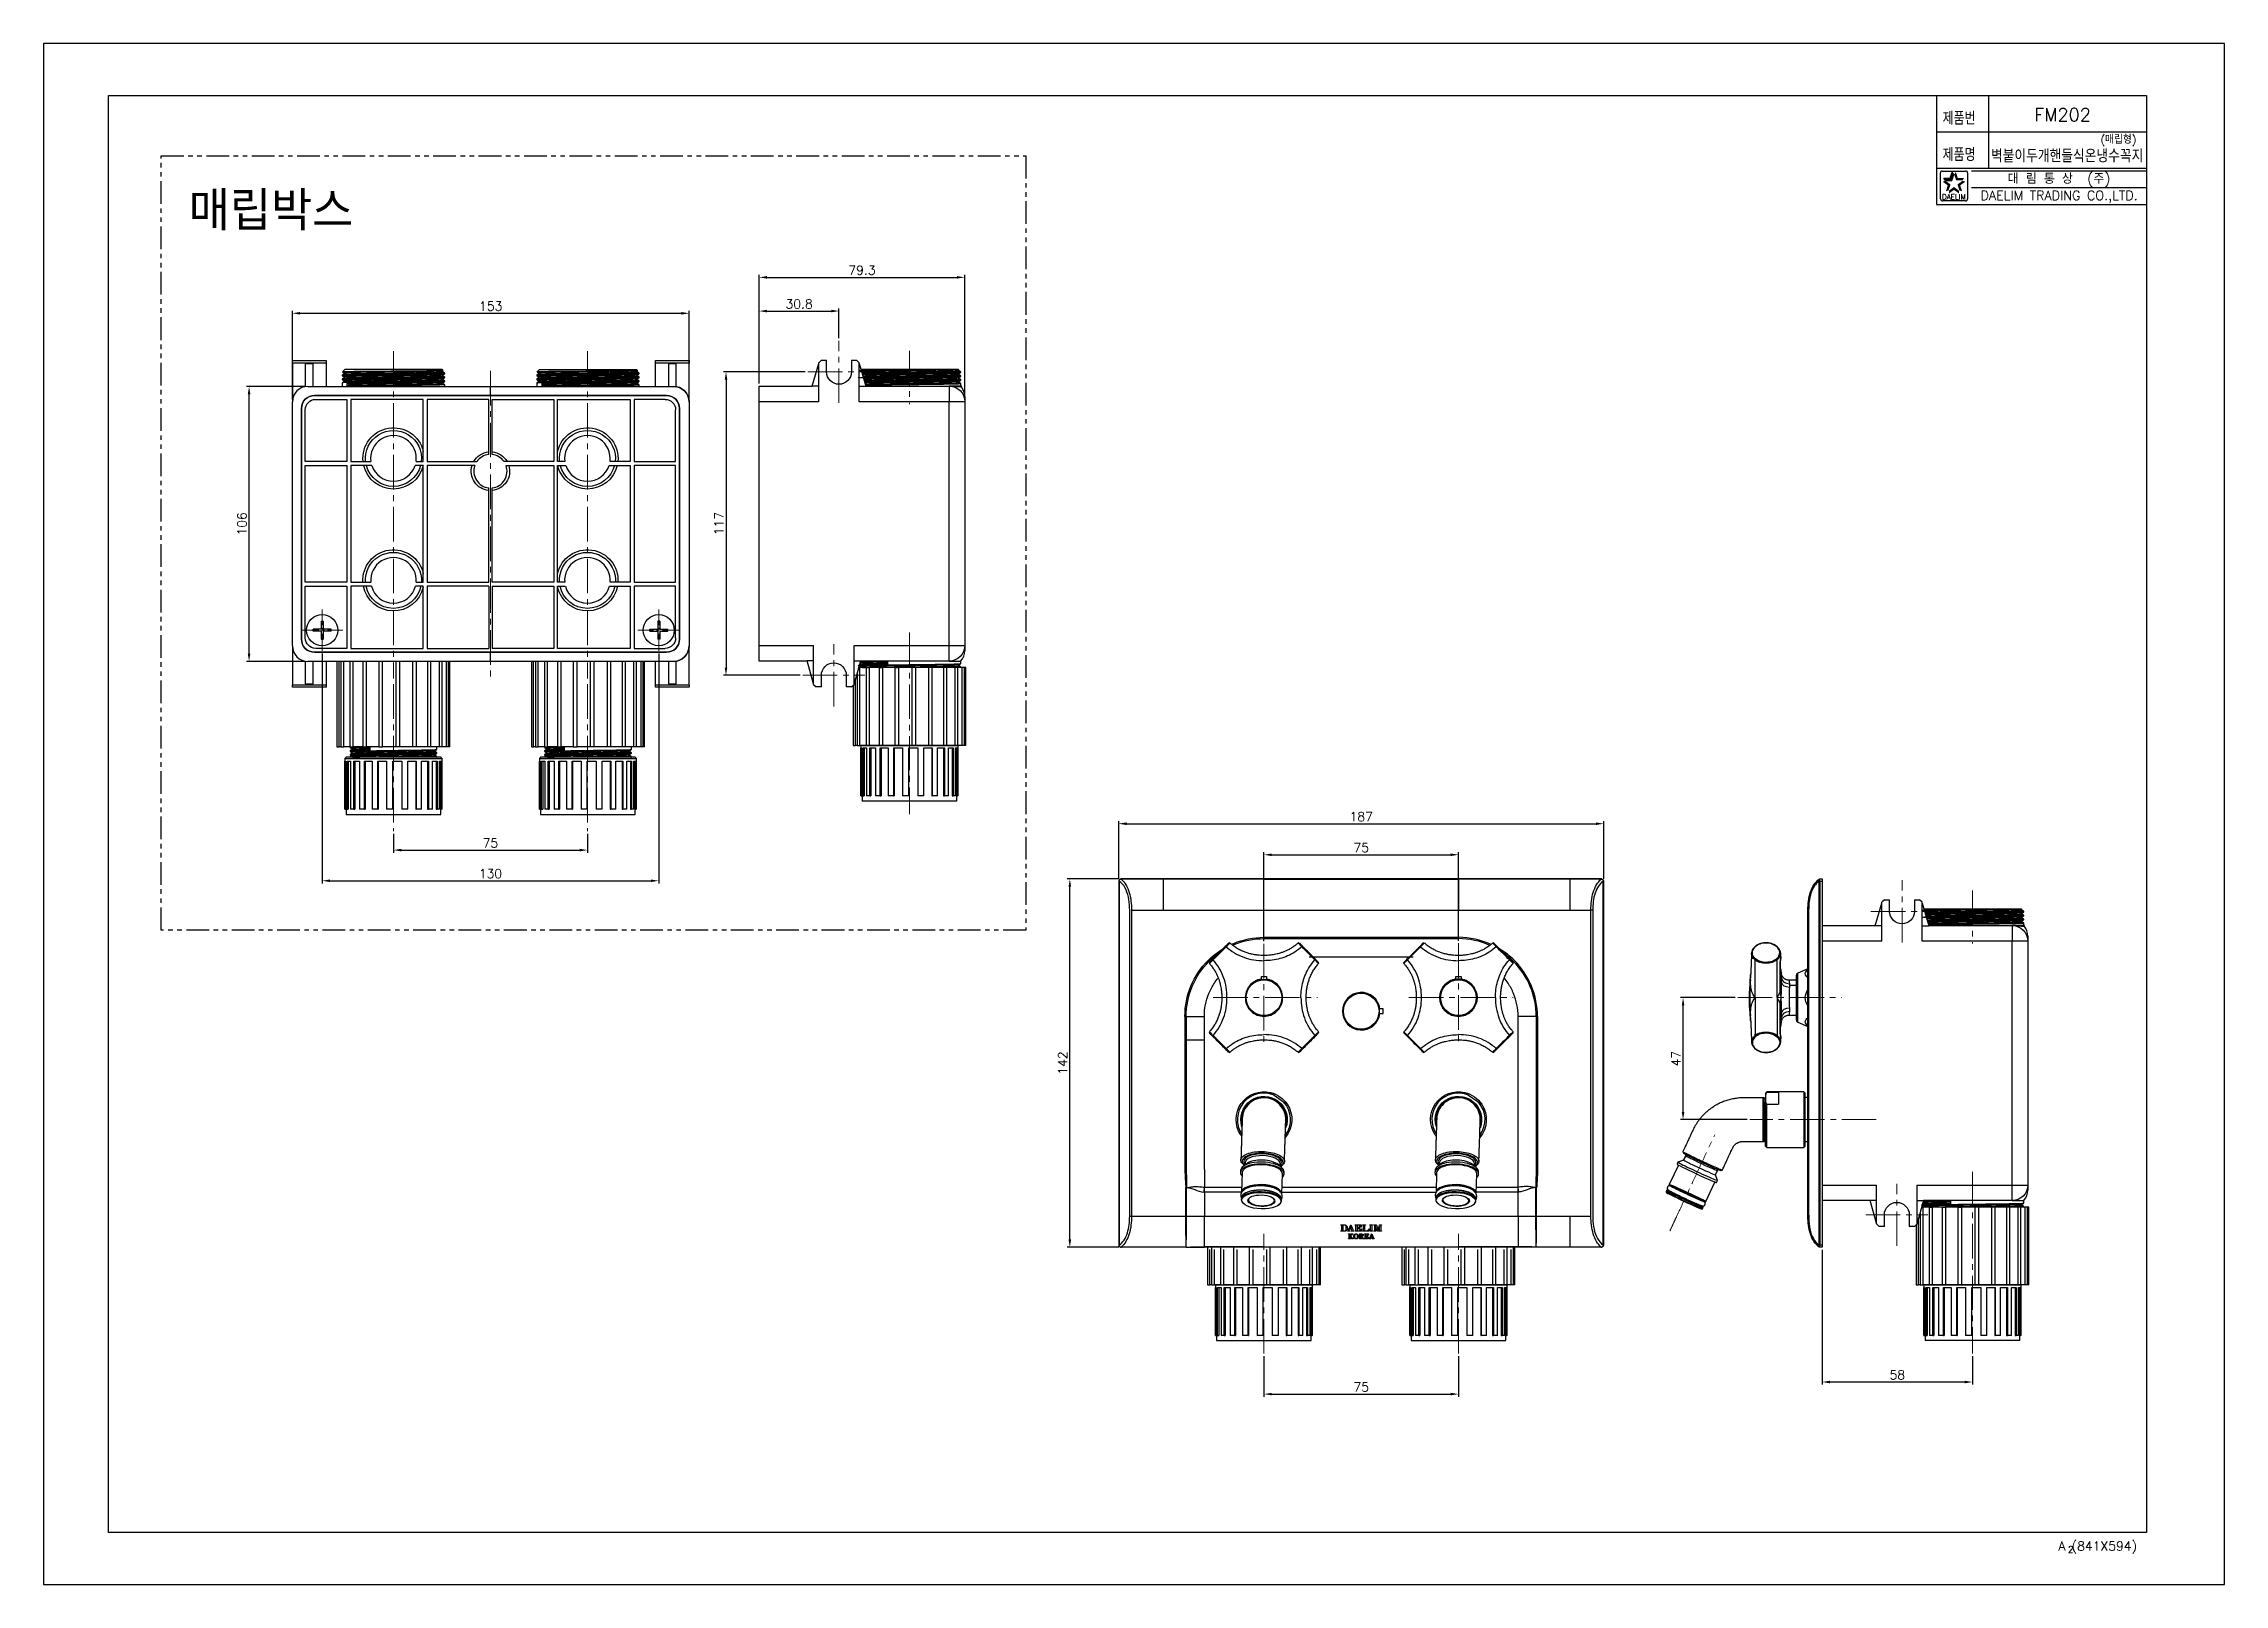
# Model space of a CAD drawing. Extents: x 39169 to 40010, y 19017 to 19611.
import ezdxf
from ezdxf.enums import TextEntityAlignment as Align

# ---------------------------------------------------------------- set-up
doc = ezdxf.new("R2010")
doc.units = 0
doc.header["$LTSCALE"] = 7
doc.header["$MEASUREMENT"] = 0
doc.linetypes.add('CENTER2', pattern=[28.575, 19.05, -3.175, 3.175, -3.175])
doc.linetypes.add('PHANTOM', pattern=[2.5, 1.25, -0.25, 0.25, -0.25, 0.25, -0.25])
doc.layers.get('0').update_dxf_attribs({"color": 2, "linetype": 'CONTINUOUS'})
for name, color, linetype in [('D', 2, 'CONTINUOUS'), ('DIM', 2, 'CONTINUOUS'), ('DWG', 7, 'CONTINUOUS'), ('TXT', 4, 'CONTINUOUS')]:
    doc.layers.add(name, color=color, linetype=linetype)
doc.layers.add('중심선', color=1, linetype='CENTER2', lineweight=9)
doc.styles.add('GHS', font='romans', dxfattribs={"bigfont": 'ghs'})
doc.styles.add('ROMANS', font='romans')

msp = doc.modelspace()

# ---------------------------------------------------------------- texts
at = {"color": 7, "style": 'GHS'}
msp.add_text('FM202', height=5, dxfattribs=at).set_placement((39947.09, 19584), align=Align.MIDDLE)
at = {"color": 7, "linetype": 'Continuous'}
for s, height, style, p in [('대 림 통 상  (주)', 4, 'GHS', (39945.78, 19559.12)), ('DAELIM TRADING CO.,LTD.', 3.6, 'ROMANS', (39945.78, 19552.35))]:
    msp.add_text(s, height=height, dxfattribs=dict(at, style=style)).set_placement(p, align=Align.MIDDLE)
at = {"color": 2, "linetype": 'Continuous', "style": 'ROMANS'}
msp.add_text('DAELIM', height=2, dxfattribs=at).set_placement((39905.24, 19551.36), align=Align.CENTER)
at = {"color": 7, "style": 'GHS'}
for s, height, p in [('A (841X594)', 3.5, (39945.53, 19030.45)), ('2', 2.5, (39949.18, 19029.62))]:
    msp.add_text(s, height=height, dxfattribs=at).set_placement(p)
at = {"layer": 'D', "style": 'GHS', "width": 0.8}
for s, p in [('제품번', (39900.86, 19580.15)), ('제품명', (39900.86, 19566.15))]:
    msp.add_text(s, height=5, dxfattribs=at).set_placement(p)
at = {"layer": 'D', "color": 2, "style": 'GHS'}
for s, height, p in [('(매립형)', 3, (39961.68, 19572.91)), ('매립박스', 15, (39224.47, 19539.46))]:
    msp.add_text(s, height=height, dxfattribs=at).set_placement(p)
at = {"layer": 'DIM', "char_height": 3.5, "attachment_point": 5, "style": 'GHS'}
for s, insert in [('\\A1;79.3', (39484.1, 19524.07)), ('\\A1;153', (39340.94, 19510.21)), ('\\A1;30.8', (39459.85, 19511.07)), ('\\A1;187', (39676.64, 19313.43)), ('\\A1;75', (39340.83, 19303.26)), ('\\A1;75', (39676.64, 19301.46)), ('\\A1;130', (39340.83, 19291.43)), ('\\A1;58', (39883.39, 19098.19)), ('\\A1;75', (39676.64, 19093.53))]:
    msp.add_mtext(s, dxfattribs=dict(at, insert=insert))
at = {"layer": 'DIM', "char_height": 3.5, "attachment_point": 5, "rotation": 90, "style": 'GHS'}
for s, insert in [('\\A1;106', (39245, 19426.28)), ('\\A1;117', (39428.93, 19426.39)), ('\\A1;142', (39561.52, 19218.39)), ('\\A1;47', (39798, 19220.11))]:
    msp.add_mtext(s, dxfattribs=dict(at, insert=insert))
at = {"layer": 'TXT', "color": 2, "style": 'GHS', "width": 0.676079}
msp.add_text('벽붙이두개핸들식온냉수꼭지', height=5, dxfattribs=at).set_placement((39919.51, 19565.64), (39978.25, 19565.64), align=Align.FIT)

# ---------------------------------------------------------------- blocks, each defined once
blk = doc.blocks.new('BORDER')
for p, q in [((1, 1), (0, 1)), ((0, 1), (0, 0)), ((1, 0), (1, 1)), ((0, 0), (1, 0))]:
    blk.add_line(p, q)

# ---------------------------------------------------------------- linework, layer by layer
at = {"color": 7}
for p, q in [((39898.52, 19591.42), (39898.52, 19549.42)), ((39918.52, 19591.42), (39918.52, 19563.42)), ((39898.52, 19577.42), (39979.52, 19577.42)), ((39898.52, 19563.42), (39979.52, 19563.42)), ((39898.52, 19549.42), (39979.52, 19549.42))]:
    msp.add_line(p, q, dxfattribs=at)
at = {"color": 2, "linetype": 'Continuous'}
for p, q in [((39900.74, 19562.31), (39909.74, 19562.31)), ((39912.02, 19562.42), (39979.52, 19562.42)), ((39899.99, 19551.56), (39899.99, 19561.56)), ((39910.49, 19561.56), (39910.49, 19551.56)), ((39912.02, 19555.92), (39979.52, 19555.92)), ((39909.74, 19550.81), (39900.99, 19550.81))]:
    msp.add_line(p, q, dxfattribs=at)
at = {"color": 2}
for p, q in [((39903.75, 19559.61), (39904.5, 19561.91)), ((39905.17, 19561), (39904.5, 19561.91)), ((39901.99, 19558.69), (39901.33, 19559.61)), ((39901.33, 19559.61), (39903.75, 19559.61)), ((39901.99, 19558.69), (39904.42, 19558.69)), ((39904.42, 19558.69), (39905.17, 19561))]:
    msp.add_line(p, q, dxfattribs=at)
at = {"color": 2, "linetype": 'Continuous'}
for centre, radius, start, end in [((39900.74, 19561.56), 0.75, 90, 180), ((39909.74, 19561.56), 0.75, 0, 90), ((39900.87, 19551.68), 0.884, 188.1301, 278.1301), ((39909.74, 19551.56), 0.75, 270, 0)]:
    msp.add_arc(centre, radius, start, end, dxfattribs=at)
at = {"color": 2}
for points in [[(39903.75, 19559.61), (39904.42, 19558.69), (39904.5, 19561.91), (39905.17, 19561)], [(39905.98, 19561.91), (39905.32, 19561), (39906.73, 19559.61), (39906.07, 19558.69)], [(39902.83, 19556.78), (39903.91, 19557.13), (39900.87, 19558.2), (39901.95, 19558.55)], [(39901.33, 19559.61), (39901.99, 19558.69), (39903.75, 19559.61), (39904.42, 19558.69)], [(39902.09, 19554.47), (39903.16, 19554.82), (39902.83, 19556.78), (39903.91, 19557.13)], [(39905.24, 19555.03), (39905.24, 19556.16), (39903.28, 19553.6), (39903.28, 19554.73)], [(39907.2, 19553.6), (39907.2, 19554.73), (39905.24, 19555.03), (39905.24, 19556.16)], [(39906.73, 19559.61), (39906.07, 19558.69), (39909.16, 19559.61), (39908.49, 19558.69)], [(39909.61, 19558.2), (39908.54, 19558.55), (39907.65, 19556.78), (39906.58, 19557.13)], [(39907.65, 19556.78), (39906.58, 19557.13), (39908.4, 19554.47), (39907.32, 19554.82)]]:
    msp.add_solid(points, dxfattribs=at)
at = {"layer": 'D', "color": 2, "linetype": 'PHANTOM'}
msp.add_lwpolyline([(39213.79, 19568.17), (39547.31, 19568.17), (39547.31, 19269.66), (39213.79, 19269.66)], close=True, dxfattribs=at)
at = {"layer": 'DIM'}
for p, q in [((39444.45, 19495.85), (39444.45, 19522.32)), ((39447.45, 19521.32), (39520.75, 19521.32)), ((39523.75, 19474.39), (39523.75, 19522.32)), ((39264.44, 19474.28), (39264.44, 19508.46)), ((39267.44, 19507.46), (39414.44, 19507.46)), ((39417.44, 19474.28), (39417.44, 19508.46)), ((39444.45, 19480.39), (39444.45, 19509.32)), ((39447.45, 19508.32), (39472.25, 19508.32)), ((39475.25, 19497.89), (39475.25, 19509.32)), ((39269.44, 19479.28), (39246.75, 19479.28)), ((39462.25, 19484.89), (39430.68, 19484.89)), ((39431.68, 19481.89), (39431.68, 19370.89)), ((39247.75, 19376.28), (39247.75, 19476.28)), ((39269.44, 19373.28), (39246.75, 19373.28)), ((39275.94, 19376.28), (39275.94, 19287.68)), ((39405.73, 19376.28), (39405.73, 19287.68)), ((39460.25, 19367.89), (39430.68, 19367.89)), ((39583.14, 19289.39), (39583.14, 19311.68)), ((39586.14, 19310.68), (39767.14, 19310.68)), ((39770.14, 19289.39), (39770.14, 19311.68)), ((39303.44, 19306.78), (39303.44, 19299.51)), ((39378.23, 19306.78), (39378.23, 19299.51)), ((39306.44, 19300.51), (39375.23, 19300.51)), ((39639.14, 19265.35), (39639.14, 19299.71)), ((39642.14, 19298.71), (39711.14, 19298.71)), ((39714.14, 19265.59), (39714.14, 19299.71)), ((39278.94, 19288.68), (39402.73, 19288.68)), ((39583.14, 19289.39), (39563.27, 19289.39)), ((39564.27, 19150.39), (39564.27, 19286.39)), ((39820.82, 19243.62), (39799.75, 19243.62)), ((39800.75, 19199.6), (39800.75, 19240.62)), ((39825.5, 19196.6), (39799.75, 19196.6)), ((39583.14, 19147.39), (39563.27, 19147.39)), ((39854.4, 19146.39), (39854.4, 19094.44)), ((39639.14, 19105.39), (39639.14, 19089.78)), ((39714.14, 19105.39), (39714.14, 19089.78)), ((39912.38, 19105.39), (39912.38, 19094.44)), ((39642.14, 19090.78), (39711.14, 19090.78)), ((39909.38, 19095.44), (39857.4, 19095.44))]:
    msp.add_line(p, q, dxfattribs=at)
for points in [[(39447.45, 19521.82), (39447.45, 19520.82), (39444.45, 19521.32)], [(39520.75, 19521.82), (39520.75, 19520.82), (39523.75, 19521.32)], [(39267.44, 19507.96), (39267.44, 19506.96), (39264.44, 19507.46)], [(39414.44, 19507.96), (39414.44, 19506.96), (39417.44, 19507.46)], [(39447.45, 19508.82), (39447.45, 19507.82), (39444.45, 19508.32)], [(39472.25, 19508.82), (39472.25, 19507.82), (39475.25, 19508.32)], [(39247.25, 19476.28), (39248.25, 19476.28), (39247.75, 19479.28)], [(39431.18, 19481.89), (39432.18, 19481.89), (39431.68, 19484.89)], [(39247.25, 19376.28), (39248.25, 19376.28), (39247.75, 19373.28)], [(39431.18, 19370.89), (39432.18, 19370.89), (39431.68, 19367.89)], [(39586.14, 19311.18), (39586.14, 19310.18), (39583.14, 19310.68)], [(39767.14, 19311.18), (39767.14, 19310.18), (39770.14, 19310.68)], [(39306.44, 19301.01), (39306.44, 19300.01), (39303.44, 19300.51)], [(39375.23, 19301.01), (39375.23, 19300.01), (39378.23, 19300.51)], [(39642.14, 19299.21), (39642.14, 19298.21), (39639.14, 19298.71)], [(39711.14, 19299.21), (39711.14, 19298.21), (39714.14, 19298.71)], [(39278.94, 19289.18), (39278.94, 19288.18), (39275.94, 19288.68)], [(39402.73, 19289.18), (39402.73, 19288.18), (39405.73, 19288.68)], [(39563.77, 19286.39), (39564.77, 19286.39), (39564.27, 19289.39)], [(39800.25, 19240.62), (39801.25, 19240.62), (39800.75, 19243.62)], [(39800.25, 19199.6), (39801.25, 19199.6), (39800.75, 19196.6)], [(39563.77, 19150.39), (39564.77, 19150.39), (39564.27, 19147.39)], [(39642.14, 19091.28), (39642.14, 19090.28), (39639.14, 19090.78)], [(39711.14, 19091.28), (39711.14, 19090.28), (39714.14, 19090.78)], [(39857.4, 19095.94), (39857.4, 19094.94), (39854.4, 19095.44)], [(39909.38, 19095.94), (39909.38, 19094.94), (39912.38, 19095.44)]]:
    msp.add_solid(points, dxfattribs=at)
at = {"layer": 'DWG'}
for p, q in [((39264.44, 19488.28), (39264.44, 19489.28)), ((39264.44, 19489.28), (39277.44, 19489.28)), ((39264.44, 19488.28), (39264.44, 19473.28)), ((39277.44, 19488.28), (39264.44, 19488.28)), ((39269.44, 19488), (39269.44, 19479.2)), ((39272.44, 19488), (39269.44, 19488)), ((39272.44, 19479.28), (39272.44, 19488)), ((39277.44, 19489.28), (39277.44, 19488.28)), ((39277.44, 19488.28), (39277.44, 19479.28)), ((39404.44, 19488.28), (39404.44, 19489.28)), ((39404.44, 19489.28), (39417.44, 19489.28)), ((39417.44, 19488.28), (39404.44, 19488.28)), ((39404.44, 19479.28), (39404.44, 19488.28)), ((39412.44, 19488), (39409.44, 19488)), ((39409.44, 19488), (39409.44, 19479.28)), ((39412.44, 19479.2), (39412.44, 19488)), ((39417.44, 19489.28), (39417.44, 19488.28)), ((39417.44, 19473.28), (39417.44, 19488.28)), ((39464.92, 19479.31), (39467.45, 19488.11)), ((39468.45, 19489.39), (39467.45, 19488.39)), ((39467.45, 19473.39), (39467.45, 19488.39)), ((39468.45, 19489.39), (39470.45, 19489.39)), ((39470.45, 19484.89), (39470.45, 19489.39)), ((39480.05, 19489.39), (39480.05, 19484.89)), ((39480.05, 19489.39), (39482.05, 19489.39)), ((39483.05, 19488.39), (39482.05, 19489.39)), ((39483.05, 19473.39), (39483.05, 19488.39)), ((39483.05, 19488.11), (39485.57, 19479.31)), ((39270.44, 19479.28), (39340.83, 19479.28)), ((39283.69, 19483.65), (39283.69, 19483.41)), ((39283.69, 19482.15), (39283.69, 19481.91)), ((39283.69, 19480.65), (39283.69, 19479.28)), ((39284.69, 19485.78), (39283.8, 19484.89)), ((39284.44, 19484.48), (39284.44, 19484.09)), ((39284.44, 19482.98), (39284.44, 19482.59)), ((39284.44, 19481.48), (39284.44, 19481.09)), ((39322.19, 19485.78), (39284.69, 19485.78)), ((39285.61, 19479.28), (39285.61, 19480.52)), ((39286.28, 19480.08), (39286.28, 19479.69)), ((39322.6, 19485.37), (39322.19, 19485.78)), ((39322.44, 19484.84), (39322.44, 19485.22)), ((39322.44, 19483.34), (39322.44, 19483.72)), ((39322.44, 19481.84), (39322.44, 19482.22)), ((39322.44, 19480.34), (39322.44, 19480.72)), ((39323.17, 19479.9), (39323.17, 19479.9)), ((39323.19, 19484.16), (39323.19, 19484.4)), ((39323.19, 19482.66), (39323.19, 19482.9)), ((39323.19, 19481.16), (39323.19, 19481.4)), ((39323.19, 19479.28), (39323.19, 19479.9)), ((39340.83, 19479.28), (39411.44, 19479.28)), ((39340.83, 19475.78), (39340.83, 19479.28)), ((39340.83, 19479.28), (39411.44, 19479.28)), ((39340.83, 19475.78), (39340.83, 19479.28)), ((39358.69, 19483.65), (39358.69, 19483.41)), ((39358.69, 19482.15), (39358.69, 19481.91)), ((39358.69, 19480.65), (39358.69, 19479.28)), ((39359.69, 19485.78), (39358.8, 19484.89)), ((39359.44, 19484.48), (39359.44, 19484.09)), ((39359.44, 19482.98), (39359.44, 19482.59)), ((39359.44, 19481.48), (39359.44, 19481.09)), ((39359.69, 19485.78), (39397.19, 19485.78)), ((39360.61, 19480.52), (39360.61, 19479.28)), ((39361.28, 19480.08), (39361.28, 19479.69)), ((39397.6, 19485.37), (39397.19, 19485.78)), ((39397.44, 19484.84), (39397.44, 19485.22)), ((39397.44, 19483.34), (39397.44, 19483.72)), ((39397.44, 19481.84), (39397.44, 19482.22)), ((39397.44, 19480.34), (39397.44, 19480.72)), ((39398.19, 19484.16), (39398.19, 19484.4)), ((39398.19, 19482.66), (39398.19, 19482.9)), ((39398.19, 19481.16), (39398.19, 19481.4)), ((39398.19, 19479.28), (39398.19, 19479.9)), ((39444.45, 19479.39), (39464.95, 19479.39)), ((39444.45, 19373.39), (39444.45, 19479.39)), ((39467.45, 19479.31), (39464.92, 19479.31)), ((39483.05, 19479.31), (39485.57, 19479.31)), ((39483.68, 19485.89), (39502.43, 19485.89)), ((39485.55, 19479.39), (39517.75, 19479.39)), ((39502.43, 19485.89), (39521.18, 19485.89)), ((39517.75, 19479.39), (39517.75, 19473.39)), ((39522.43, 19479.39), (39517.75, 19479.39)), ((39521.43, 19485.64), (39520.61, 19485.64)), ((39521.43, 19485.64), (39521.18, 19485.89)), ((39521.43, 19485.32), (39521.43, 19485.64)), ((39521.43, 19483.82), (39521.43, 19484.21)), ((39521.43, 19482.32), (39521.43, 19482.71)), ((39521.43, 19480.82), (39521.43, 19481.21)), ((39522.18, 19484.89), (39522.17, 19484.89)), ((39522.18, 19484.64), (39522.18, 19484.89)), ((39522.18, 19484.64), (39522.18, 19484.64)), ((39522.18, 19483.14), (39522.18, 19483.39)), ((39522.18, 19483.14), (39522.18, 19483.14)), ((39522.18, 19481.64), (39522.18, 19481.89)), ((39522.18, 19481.64), (39522.18, 19481.64)), ((39522.18, 19479.39), (39522.18, 19480.39)), ((39522.43, 19479.1), (39522.43, 19479.39)), ((39264.44, 19379.28), (39264.44, 19473.28)), ((39267.94, 19470.78), (39267.94, 19381.78)), ((39267.94, 19381.78), (39267.94, 19470.78)), ((39269.44, 19450.28), (39269.44, 19470.28)), ((39340.83, 19475.78), (39272.94, 19475.78)), ((39272.94, 19475.78), (39340.83, 19475.78)), ((39273.44, 19474.28), (39285.44, 19474.28)), ((39285.44, 19474.28), (39285.44, 19450.28)), ((39314.94, 19474.28), (39286.94, 19474.28)), ((39286.94, 19474.28), (39286.94, 19450.28)), ((39314.94, 19450.28), (39314.94, 19474.28)), ((39316.44, 19474.28), (39316.44, 19450.28)), ((39340.19, 19474.28), (39316.44, 19474.28)), ((39340.19, 19453.04), (39340.19, 19474.28)), ((39340.83, 19475.78), (39408.73, 19475.78)), ((39408.73, 19475.78), (39340.83, 19475.78)), ((39341.48, 19474.28), (39365.23, 19474.28)), ((39341.48, 19453.04), (39341.48, 19474.28)), ((39365.23, 19474.28), (39365.23, 19450.28)), ((39366.73, 19450.28), (39366.73, 19474.28)), ((39366.73, 19474.28), (39394.73, 19474.28)), ((39394.73, 19474.28), (39394.73, 19450.28)), ((39396.23, 19474.28), (39396.23, 19450.28)), ((39408.23, 19474.28), (39396.23, 19474.28)), ((39412.23, 19450.28), (39412.23, 19470.28)), ((39413.73, 19470.78), (39413.73, 19381.78)), ((39413.73, 19381.78), (39413.73, 19470.78)), ((39417.44, 19473.28), (39417.44, 19379.28)), ((39417.44, 19473.28), (39417.44, 19379.28)), ((39467.45, 19473.39), (39444.45, 19473.39)), ((39517.75, 19473.39), (39483.05, 19473.39)), ((39523.75, 19473.39), (39517.75, 19473.39)), ((39517.75, 19379.39), (39517.75, 19473.39)), ((39523.75, 19473.39), (39523.75, 19379.39)), ((39285.44, 19450.28), (39269.44, 19450.28)), ((39269.44, 19448.78), (39285.44, 19448.78)), ((39269.44, 19403.78), (39269.44, 19448.78)), ((39285.44, 19448.78), (39285.44, 19403.78)), ((39286.94, 19450.28), (39294.72, 19450.28)), ((39295.07, 19448.78), (39286.94, 19448.78)), ((39286.94, 19448.78), (39286.94, 19403.78)), ((39314.94, 19448.78), (39311.8, 19448.78)), ((39312.15, 19450.28), (39314.94, 19450.28)), ((39314.94, 19403.78), (39314.94, 19448.78)), ((39316.44, 19450.28), (39335.59, 19450.28)), ((39316.44, 19448.78), (39316.44, 19403.78)), ((39334.82, 19448.78), (39316.44, 19448.78)), ((39365.23, 19450.28), (39346.07, 19450.28)), ((39346.84, 19448.78), (39365.23, 19448.78)), ((39365.23, 19448.78), (39365.23, 19403.78)), ((39369.51, 19450.28), (39366.73, 19450.28)), ((39366.73, 19448.78), (39369.86, 19448.78)), ((39366.73, 19403.78), (39366.73, 19448.78)), ((39386.59, 19448.78), (39394.73, 19448.78)), ((39394.73, 19450.28), (39386.94, 19450.28)), ((39394.73, 19448.78), (39394.73, 19403.78)), ((39396.23, 19450.28), (39412.23, 19450.28)), ((39396.23, 19448.78), (39396.23, 19403.78)), ((39412.23, 19448.78), (39396.23, 19448.78)), ((39412.23, 19403.78), (39412.23, 19448.78)), ((39340.19, 19403.78), (39340.19, 19440.12)), ((39341.48, 19403.78), (39341.48, 19440.12)), ((39285.44, 19403.78), (39269.44, 19403.78)), ((39269.44, 19402.28), (39285.44, 19402.28)), ((39269.44, 19382.28), (39269.44, 19402.28)), ((39285.44, 19402.28), (39285.44, 19378.28)), ((39286.94, 19403.78), (39294.66, 19403.78)), ((39286.94, 19402.28), (39286.94, 19378.28)), ((39294.92, 19402.28), (39286.94, 19402.28)), ((39314.94, 19402.28), (39311.95, 19402.28)), ((39312.21, 19403.78), (39314.94, 19403.78)), ((39314.94, 19378.28), (39314.94, 19402.28)), ((39316.44, 19403.78), (39340.19, 19403.78)), ((39340.19, 19402.28), (39316.44, 19402.28)), ((39316.44, 19402.28), (39316.44, 19378.28)), ((39340.19, 19402.28), (39340.19, 19378.28)), ((39365.23, 19403.78), (39341.48, 19403.78)), ((39341.48, 19402.28), (39365.23, 19402.28)), ((39341.48, 19402.28), (39341.48, 19378.28)), ((39365.23, 19402.28), (39365.23, 19378.28)), ((39369.46, 19403.78), (39366.73, 19403.78)), ((39366.73, 19378.28), (39366.73, 19402.28)), ((39366.73, 19402.28), (39369.71, 19402.28)), ((39386.74, 19402.28), (39394.73, 19402.28)), ((39394.73, 19403.78), (39387, 19403.78)), ((39394.73, 19402.28), (39394.73, 19378.28)), ((39396.23, 19403.78), (39412.23, 19403.78)), ((39396.23, 19402.28), (39396.23, 19378.28)), ((39412.23, 19402.28), (39396.23, 19402.28)), ((39412.23, 19382.28), (39412.23, 19402.28)), ((39272.46, 19384.89), (39272.46, 19385.67)), ((39275.54, 19385.67), (39272.46, 19385.67)), ((39275.54, 19388.76), (39275.54, 19385.67)), ((39275.54, 19388.76), (39276.33, 19388.76)), ((39276.33, 19388.76), (39276.33, 19385.67)), ((39279.41, 19385.67), (39276.33, 19385.67)), ((39279.41, 19384.89), (39279.41, 19385.67)), ((39402.25, 19384.89), (39402.25, 19385.67)), ((39402.25, 19385.67), (39405.34, 19385.67)), ((39405.34, 19388.76), (39405.34, 19385.67)), ((39406.12, 19388.76), (39405.34, 19388.76)), ((39406.12, 19388.76), (39406.12, 19385.67)), ((39406.12, 19385.67), (39409.21, 19385.67)), ((39409.21, 19384.89), (39409.21, 19385.67)), ((39264.44, 19379.28), (39264.44, 19364.28)), ((39275.54, 19384.89), (39272.46, 19384.89)), ((39340.83, 19376.78), (39272.94, 19376.78)), ((39272.94, 19376.78), (39340.83, 19376.78)), ((39285.44, 19378.28), (39273.44, 19378.28)), ((39275.54, 19384.89), (39275.54, 19381.8)), ((39275.54, 19381.8), (39276.33, 19381.8)), ((39279.41, 19384.89), (39276.33, 19384.89)), ((39276.33, 19384.89), (39276.33, 19381.8)), ((39286.94, 19378.28), (39314.94, 19378.28)), ((39316.44, 19378.28), (39340.19, 19378.28)), ((39340.83, 19373.28), (39340.83, 19376.78)), ((39340.83, 19376.78), (39408.73, 19376.78)), ((39408.73, 19376.78), (39340.83, 19376.78)), ((39340.83, 19373.28), (39340.83, 19376.78)), ((39365.23, 19378.28), (39341.48, 19378.28)), ((39394.73, 19378.28), (39366.73, 19378.28)), ((39396.23, 19378.28), (39408.23, 19378.28)), ((39402.25, 19384.89), (39405.34, 19384.89)), ((39405.34, 19384.89), (39405.34, 19381.8)), ((39406.12, 19381.8), (39405.34, 19381.8)), ((39406.12, 19384.89), (39409.21, 19384.89)), ((39406.12, 19384.89), (39406.12, 19381.8)), ((39417.44, 19364.28), (39417.44, 19379.28)), ((39444.45, 19379.39), (39465.45, 19379.39)), ((39465.45, 19364.39), (39465.45, 19379.39)), ((39481.05, 19379.39), (39517.75, 19379.39)), ((39481.05, 19364.39), (39481.05, 19379.39)), ((39517.75, 19373.39), (39517.75, 19379.39)), ((39517.75, 19379.39), (39523.75, 19379.39)), ((39269.44, 19373.37), (39269.44, 19364.56)), ((39340.83, 19373.28), (39270.44, 19373.28)), ((39272.44, 19364.56), (39272.44, 19373.28)), ((39277.44, 19373.28), (39277.44, 19364.28)), ((39281.65, 19373.28), (39281.65, 19340.28)), ((39282.47, 19340.28), (39282.47, 19373.28)), ((39283.19, 19373.28), (39283.19, 19340.28)), ((39284.24, 19340.28), (39284.24, 19373.28)), ((39286.65, 19373.28), (39286.65, 19340.28)), ((39287.89, 19340.28), (39287.89, 19373.28)), ((39291.67, 19373.28), (39291.67, 19340.28)), ((39293.06, 19340.28), (39293.06, 19373.28)), ((39297.77, 19373.28), (39297.77, 19340.28)), ((39299.25, 19340.28), (39299.25, 19373.28)), ((39304.35, 19373.28), (39304.35, 19340.28)), ((39305.85, 19340.28), (39305.85, 19373.28)), ((39310.82, 19373.28), (39310.82, 19340.28)), ((39312.27, 19340.28), (39312.27, 19373.28)), ((39316.57, 19373.28), (39316.57, 19340.28)), ((39317.89, 19340.28), (39317.89, 19373.28)), ((39321.03, 19373.28), (39321.03, 19340.28)), ((39322.18, 19340.28), (39322.18, 19373.28)), ((39323.77, 19373.28), (39323.77, 19340.28)), ((39324.7, 19340.28), (39324.7, 19373.28)), ((39325.22, 19340.28), (39325.22, 19373.28)), ((39411.44, 19373.28), (39340.83, 19373.28)), ((39411.44, 19373.28), (39340.83, 19373.28)), ((39356.65, 19373.28), (39356.65, 19340.28)), ((39357.47, 19340.28), (39357.47, 19373.28)), ((39358.19, 19373.28), (39358.19, 19340.28)), ((39359.24, 19340.28), (39359.24, 19373.28)), ((39361.65, 19373.28), (39361.65, 19340.28)), ((39362.89, 19340.28), (39362.89, 19373.28)), ((39366.67, 19373.28), (39366.67, 19340.28)), ((39368.06, 19340.28), (39368.06, 19373.28)), ((39372.77, 19373.28), (39372.77, 19340.28)), ((39374.25, 19340.28), (39374.25, 19373.28)), ((39379.35, 19373.28), (39379.35, 19340.28)), ((39380.85, 19340.28), (39380.85, 19373.28)), ((39385.82, 19373.28), (39385.82, 19340.28)), ((39387.27, 19340.28), (39387.27, 19373.28)), ((39391.57, 19373.28), (39391.57, 19340.28)), ((39392.89, 19340.28), (39392.89, 19373.28)), ((39396.03, 19373.28), (39396.03, 19340.28)), ((39397.18, 19340.28), (39397.18, 19373.28)), ((39398.77, 19373.28), (39398.77, 19340.28)), ((39399.7, 19340.28), (39399.7, 19373.28)), ((39400.22, 19340.28), (39400.22, 19373.28)), ((39404.44, 19364.28), (39404.44, 19373.28)), ((39409.44, 19373.28), (39409.44, 19364.56)), ((39412.44, 19364.56), (39412.44, 19373.37)), ((39462.95, 19373.39), (39444.45, 19373.39)), ((39465.45, 19364.67), (39462.92, 19373.47)), ((39465.45, 19373.47), (39462.92, 19373.47)), ((39483.57, 19373.47), (39481.05, 19364.67)), ((39481.05, 19373.47), (39483.57, 19373.47)), ((39482.28, 19368.98), (39482.28, 19340.89)), ((39482.83, 19370.89), (39483.33, 19370.89)), ((39485.72, 19370.89), (39483.33, 19370.89)), ((39483.33, 19340.89), (39483.33, 19370.89)), ((39483.43, 19372.71), (39483.43, 19372.32)), ((39483.43, 19371.21), (39483.43, 19370.89)), ((39517.75, 19373.39), (39483.55, 19373.39)), ((39485.72, 19370.89), (39485.72, 19340.89)), ((39485.72, 19370.89), (39486.97, 19370.89)), ((39486.97, 19340.89), (39486.97, 19370.89)), ((39490.72, 19370.89), (39486.97, 19370.89)), ((39490.72, 19370.89), (39490.72, 19340.89)), ((39490.72, 19370.89), (39492.11, 19370.89)), ((39496.81, 19370.89), (39492.11, 19370.89)), ((39492.11, 19340.89), (39492.11, 19370.89)), ((39493.93, 19373.39), (39493.93, 19372.16)), ((39496.79, 19370.89), (39496.79, 19340.89)), ((39496.79, 19370.89), (39498.27, 19370.89)), ((39503.34, 19370.89), (39498.27, 19370.89)), ((39498.27, 19340.89), (39498.27, 19370.89)), ((39504.84, 19370.89), (39503.34, 19370.89)), ((39503.34, 19370.89), (39503.34, 19340.89)), ((39509.78, 19370.89), (39504.83, 19370.89)), ((39504.84, 19340.89), (39504.84, 19370.89)), ((39511.23, 19370.89), (39509.78, 19370.89)), ((39509.78, 19370.89), (39509.78, 19340.89)), ((39511.23, 19340.89), (39511.23, 19370.89)), ((39515.5, 19370.89), (39511.23, 19370.89)), ((39515.5, 19370.89), (39515.5, 19340.89)), ((39516.83, 19370.89), (39515.5, 19370.89)), ((39516.83, 19340.89), (39516.83, 19370.89)), ((39519.94, 19370.89), (39516.83, 19370.89)), ((39517.75, 19373.39), (39522.18, 19373.39)), ((39521.09, 19370.89), (39519.94, 19370.89)), ((39519.94, 19370.89), (39519.94, 19340.89)), ((39521.09, 19340.89), (39521.09, 19370.89)), ((39522.67, 19370.89), (39521.09, 19370.89)), ((39521.43, 19371.57), (39521.43, 19371.96)), ((39522.18, 19372.39), (39522.18, 19373.39)), ((39522.18, 19370.89), (39522.18, 19371.14)), ((39523.6, 19370.89), (39522.67, 19370.89)), ((39522.67, 19370.89), (39522.67, 19340.89)), ((39523.6, 19340.89), (39523.6, 19370.89)), ((39524.12, 19370.89), (39523.6, 19370.89)), ((39524.12, 19340.89), (39524.12, 19370.89)), ((39264.44, 19364.28), (39277.44, 19364.28)), ((39264.44, 19363.28), (39264.44, 19364.28)), ((39277.44, 19363.28), (39264.44, 19363.28)), ((39269.44, 19364.56), (39272.44, 19364.56)), ((39277.44, 19364.28), (39277.44, 19363.28)), ((39404.44, 19364.28), (39417.44, 19364.28)), ((39404.44, 19363.28), (39404.44, 19364.28)), ((39417.44, 19363.28), (39404.44, 19363.28)), ((39409.44, 19364.56), (39412.44, 19364.56)), ((39417.44, 19364.28), (39417.44, 19363.28)), ((39465.45, 19364.39), (39466.45, 19363.39)), ((39468.45, 19363.39), (39466.45, 19363.39)), ((39468.45, 19363.39), (39468.45, 19367.89)), ((39478.05, 19367.89), (39478.05, 19363.39)), ((39480.05, 19363.39), (39478.05, 19363.39)), ((39480.05, 19363.39), (39481.05, 19364.39)), ((39480.75, 19364.09), (39480.75, 19340.89)), ((39481.57, 19340.89), (39481.57, 19366.49)), ((39281.65, 19340.28), (39282.47, 19340.28)), ((39283.19, 19340.28), (39282.47, 19340.28)), ((39283.19, 19340.28), (39284.24, 19340.28)), ((39286.65, 19340.28), (39284.24, 19340.28)), ((39285.19, 19336.28), (39284.69, 19335.78)), ((39284.69, 19335.78), (39284.69, 19334.78)), ((39284.69, 19335.78), (39322.19, 19335.78)), ((39284.69, 19334.78), (39284.96, 19334.78)), ((39284.69, 19316.28), (39284.69, 19334.78)), ((39284.96, 19334.78), (39284.96, 19316.28)), ((39321.69, 19336.28), (39285.19, 19336.28)), ((39285.52, 19334.78), (39286.86, 19334.78)), ((39285.52, 19316.28), (39285.52, 19334.78)), ((39285.98, 19334.78), (39285.98, 19316.28)), ((39286.65, 19340.28), (39287.89, 19340.28)), ((39286.69, 19340.28), (39286.69, 19340.07)), ((39286.69, 19338.81), (39286.69, 19338.57)), ((39286.69, 19337.31), (39286.69, 19337.07)), ((39286.86, 19334.78), (39286.86, 19316.28)), ((39287.44, 19339.63), (39287.44, 19339.25)), ((39287.44, 19338.13), (39287.44, 19337.75)), ((39287.44, 19336.63), (39287.44, 19336.28)), ((39291.67, 19340.28), (39287.89, 19340.28)), ((39288.11, 19334.78), (39290.38, 19334.78)), ((39288.11, 19316.28), (39288.11, 19334.78)), ((39288.49, 19334.78), (39288.49, 19316.28)), ((39290.38, 19334.78), (39290.38, 19316.28)), ((39291.67, 19340.28), (39293.06, 19340.28)), ((39292.2, 19334.78), (39295.18, 19334.78)), ((39292.2, 19316.28), (39292.2, 19334.78)), ((39292.46, 19334.78), (39292.46, 19316.28)), ((39297.79, 19340.28), (39293.06, 19340.28)), ((39294.32, 19340.28), (39294.32, 19339.05)), ((39295.18, 19334.78), (39295.18, 19316.28)), ((39297.38, 19334.78), (39300.79, 19334.78)), ((39297.38, 19316.28), (39297.38, 19334.78)), ((39297.5, 19334.78), (39297.5, 19316.28)), ((39297.77, 19340.28), (39299.25, 19340.28)), ((39304.35, 19340.28), (39299.25, 19340.28)), ((39300.79, 19334.78), (39300.79, 19316.28)), ((39303.16, 19334.78), (39306.65, 19334.78)), ((39303.16, 19316.28), (39303.16, 19334.78)), ((39305.85, 19340.28), (39304.35, 19340.28)), ((39310.82, 19340.28), (39305.85, 19340.28)), ((39306.61, 19334.78), (39306.61, 19316.28)), ((39306.65, 19334.78), (39306.65, 19316.28)), ((39308.97, 19334.78), (39312.2, 19334.78)), ((39308.97, 19316.28), (39308.97, 19334.78)), ((39312.27, 19340.28), (39310.82, 19340.28)), ((39312.01, 19334.78), (39312.01, 19316.28)), ((39312.2, 19334.78), (39312.2, 19316.28)), ((39316.57, 19340.28), (39312.21, 19340.28)), ((39314.23, 19334.78), (39316.9, 19334.78)), ((39314.23, 19316.28), (39314.23, 19334.78)), ((39317.89, 19340.28), (39316.57, 19340.28)), ((39316.57, 19334.78), (39316.57, 19316.28)), ((39316.9, 19334.78), (39316.9, 19316.28)), ((39321.03, 19340.28), (39317.89, 19340.28)), ((39318.44, 19334.78), (39320.27, 19334.78)), ((39318.44, 19316.28), (39318.44, 19334.78)), ((39319.44, 19338.49), (39319.44, 19338.88)), ((39319.44, 19336.99), (39319.44, 19337.38)), ((39319.84, 19334.78), (39319.84, 19316.28)), ((39320.19, 19339.32), (39320.19, 19340.28)), ((39320.19, 19337.82), (39320.19, 19338.06)), ((39320.19, 19336.32), (39320.19, 19336.56)), ((39320.27, 19334.78), (39320.27, 19316.28)), ((39322.18, 19340.28), (39321.03, 19340.28)), ((39321.18, 19334.78), (39322, 19334.78)), ((39321.18, 19316.28), (39321.18, 19334.78)), ((39321.51, 19334.78), (39321.51, 19316.28)), ((39322.19, 19335.78), (39321.69, 19336.28)), ((39322, 19334.78), (39322, 19316.28)), ((39323.77, 19340.28), (39322.18, 19340.28)), ((39322.19, 19334.78), (39322.18, 19334.78)), ((39322.18, 19316.28), (39322.18, 19334.78)), ((39322.19, 19334.78), (39322.19, 19335.78)), ((39324.7, 19340.28), (39323.77, 19340.28)), ((39325.22, 19340.28), (39324.7, 19340.28)), ((39356.65, 19340.28), (39357.47, 19340.28)), ((39358.19, 19340.28), (39357.47, 19340.28)), ((39358.19, 19340.28), (39359.24, 19340.28)), ((39361.65, 19340.28), (39359.24, 19340.28)), ((39360.19, 19336.28), (39359.69, 19335.78)), ((39359.69, 19335.78), (39359.69, 19334.78)), ((39359.69, 19335.78), (39397.19, 19335.78)), ((39359.69, 19316.28), (39359.69, 19334.78)), ((39359.69, 19334.78), (39359.96, 19334.78)), ((39359.96, 19334.78), (39359.96, 19316.28)), ((39396.69, 19336.28), (39360.19, 19336.28)), ((39360.52, 19334.78), (39361.86, 19334.78)), ((39360.52, 19316.28), (39360.52, 19334.78)), ((39360.98, 19334.78), (39360.98, 19316.28)), ((39361.65, 19340.28), (39362.89, 19340.28)), ((39361.69, 19340.28), (39361.69, 19340.07)), ((39361.69, 19338.81), (39361.69, 19338.57)), ((39361.69, 19337.31), (39361.69, 19337.07)), ((39361.86, 19334.78), (39361.86, 19316.28)), ((39362.44, 19339.63), (39362.44, 19339.25)), ((39362.44, 19338.13), (39362.44, 19337.75)), ((39362.44, 19336.63), (39362.44, 19336.28)), ((39366.67, 19340.28), (39362.89, 19340.28)), ((39363.11, 19334.78), (39365.38, 19334.78)), ((39363.11, 19316.28), (39363.11, 19334.78)), ((39363.49, 19334.78), (39363.49, 19316.28)), ((39365.38, 19334.78), (39365.38, 19316.28)), ((39366.67, 19340.28), (39368.06, 19340.28)), ((39367.2, 19334.78), (39370.18, 19334.78)), ((39367.2, 19316.28), (39367.2, 19334.78)), ((39367.46, 19334.78), (39367.46, 19316.28)), ((39372.79, 19340.28), (39368.06, 19340.28)), ((39369.32, 19340.28), (39369.32, 19339.05)), ((39370.18, 19334.78), (39370.18, 19316.28)), ((39372.38, 19334.78), (39375.79, 19334.78)), ((39372.38, 19316.28), (39372.38, 19334.78)), ((39372.5, 19334.78), (39372.5, 19316.28)), ((39372.77, 19340.28), (39374.25, 19340.28)), ((39379.35, 19340.28), (39374.25, 19340.28)), ((39375.79, 19334.78), (39375.79, 19316.28)), ((39378.16, 19334.78), (39381.65, 19334.78)), ((39378.16, 19316.28), (39378.16, 19334.78)), ((39380.85, 19340.28), (39379.35, 19340.28)), ((39385.82, 19340.28), (39380.85, 19340.28)), ((39381.61, 19334.78), (39381.61, 19316.28)), ((39381.65, 19334.78), (39381.65, 19316.28)), ((39383.97, 19334.78), (39387.2, 19334.78)), ((39383.97, 19316.28), (39383.97, 19334.78)), ((39387.27, 19340.28), (39385.82, 19340.28)), ((39387.01, 19334.78), (39387.01, 19316.28)), ((39387.2, 19334.78), (39387.2, 19316.28)), ((39391.57, 19340.28), (39387.21, 19340.28)), ((39389.23, 19334.78), (39391.9, 19334.78)), ((39389.23, 19316.28), (39389.23, 19334.78)), ((39392.89, 19340.28), (39391.57, 19340.28)), ((39391.57, 19334.78), (39391.57, 19316.28)), ((39391.9, 19334.78), (39391.9, 19316.28)), ((39396.03, 19340.28), (39392.89, 19340.28)), ((39393.44, 19334.78), (39395.27, 19334.78)), ((39393.44, 19316.28), (39393.44, 19334.78)), ((39394.44, 19338.49), (39394.44, 19338.88)), ((39394.44, 19336.99), (39394.44, 19337.38)), ((39394.84, 19334.78), (39394.84, 19316.28)), ((39395.19, 19339.32), (39395.19, 19340.28)), ((39395.19, 19337.82), (39395.19, 19338.06)), ((39395.19, 19336.32), (39395.19, 19336.56)), ((39395.27, 19334.78), (39395.27, 19316.28)), ((39397.18, 19340.28), (39396.03, 19340.28)), ((39396.18, 19334.78), (39397, 19334.78)), ((39396.18, 19316.28), (39396.18, 19334.78)), ((39396.51, 19334.78), (39396.51, 19316.28)), ((39397.19, 19335.78), (39396.69, 19336.28)), ((39397, 19334.78), (39397, 19316.28)), ((39398.77, 19340.28), (39397.18, 19340.28)), ((39397.19, 19334.78), (39397.18, 19334.78)), ((39397.18, 19316.28), (39397.18, 19334.78)), ((39397.19, 19334.78), (39397.19, 19335.78)), ((39399.7, 19340.28), (39398.77, 19340.28)), ((39400.22, 19340.28), (39399.7, 19340.28)), ((39480.75, 19340.89), (39481.57, 19340.89)), ((39482.28, 19340.89), (39481.57, 19340.89)), ((39482.28, 19340.89), (39483.33, 19340.89)), ((39485.72, 19340.89), (39483.33, 19340.89)), ((39483.68, 19340.89), (39483.68, 19339.89)), ((39521.18, 19340.89), (39483.68, 19340.89)), ((39483.68, 19339.89), (39483.96, 19339.89)), ((39483.68, 19321.39), (39483.68, 19339.89)), ((39483.96, 19339.89), (39483.96, 19321.39)), ((39484.18, 19340.89), (39502.43, 19340.89)), ((39484.52, 19339.89), (39485.86, 19339.89)), ((39484.52, 19321.39), (39484.52, 19339.89)), ((39484.98, 19339.89), (39484.98, 19321.39)), ((39485.72, 19340.89), (39486.97, 19340.89)), ((39485.86, 19339.89), (39485.86, 19321.39)), ((39490.72, 19340.89), (39486.97, 19340.89)), ((39487.1, 19339.89), (39489.38, 19339.89)), ((39487.1, 19321.39), (39487.1, 19339.89)), ((39487.49, 19339.89), (39487.49, 19321.39)), ((39489.38, 19339.89), (39489.38, 19321.39)), ((39490.72, 19340.89), (39492.11, 19340.89)), ((39491.19, 19339.89), (39494.18, 19339.89)), ((39491.19, 19321.39), (39491.19, 19339.89)), ((39491.45, 19339.89), (39491.45, 19321.39)), ((39496.81, 19340.89), (39492.11, 19340.89)), ((39494.18, 19339.89), (39494.18, 19321.39)), ((39496.38, 19339.89), (39499.78, 19339.89)), ((39496.38, 19321.39), (39496.38, 19339.89)), ((39496.5, 19339.89), (39496.5, 19321.39)), ((39496.79, 19340.89), (39498.27, 19340.89)), ((39503.34, 19340.89), (39498.27, 19340.89)), ((39499.78, 19339.89), (39499.78, 19321.39)), ((39502.16, 19339.89), (39505.65, 19339.89)), ((39502.16, 19321.39), (39502.16, 19339.89)), ((39502.43, 19340.89), (39520.68, 19340.89)), ((39504.84, 19340.89), (39503.34, 19340.89)), ((39509.78, 19340.89), (39504.83, 19340.89)), ((39505.61, 19339.89), (39505.61, 19321.39)), ((39505.65, 19339.89), (39505.65, 19321.39)), ((39507.97, 19339.89), (39511.2, 19339.89)), ((39507.97, 19321.39), (39507.97, 19339.89)), ((39511.23, 19340.89), (39509.78, 19340.89)), ((39511.01, 19339.89), (39511.01, 19321.39)), ((39511.2, 19339.89), (39511.2, 19321.39)), ((39515.5, 19340.89), (39511.23, 19340.89)), ((39513.23, 19339.89), (39515.89, 19339.89)), ((39513.23, 19321.39), (39513.23, 19339.89)), ((39516.83, 19340.89), (39515.5, 19340.89)), ((39515.56, 19339.89), (39515.56, 19321.39)), ((39515.89, 19339.89), (39515.89, 19321.39)), ((39519.94, 19340.89), (39516.83, 19340.89)), ((39517.44, 19339.89), (39519.27, 19339.89)), ((39517.44, 19321.39), (39517.44, 19339.89)), ((39518.84, 19339.89), (39518.84, 19321.39)), ((39519.27, 19339.89), (39519.27, 19321.39)), ((39521.09, 19340.89), (39519.94, 19340.89)), ((39520.18, 19339.89), (39520.99, 19339.89)), ((39520.18, 19321.39), (39520.18, 19339.89)), ((39520.5, 19339.89), (39520.5, 19321.39)), ((39520.99, 19339.89), (39520.99, 19321.39)), ((39522.67, 19340.89), (39521.09, 19340.89)), ((39521.18, 19339.89), (39521.18, 19340.89)), ((39521.18, 19339.89), (39521.18, 19339.89)), ((39521.18, 19321.39), (39521.18, 19339.89)), ((39523.6, 19340.89), (39522.67, 19340.89)), ((39524.12, 19340.89), (39523.6, 19340.89)), ((39483.68, 19321.39), (39483.96, 19321.39)), ((39484.52, 19321.39), (39483.96, 19321.39)), ((39484.18, 19321.39), (39484.18, 19319.39)), ((39520.68, 19319.39), (39484.18, 19319.39)), ((39484.52, 19321.39), (39484.98, 19321.39)), ((39487.1, 19321.39), (39485.86, 19321.39)), ((39487.1, 19321.39), (39487.49, 19321.39)), ((39491.19, 19321.39), (39489.38, 19321.39)), ((39491.19, 19321.39), (39491.45, 19321.39)), ((39496.38, 19321.39), (39494.18, 19321.39)), ((39496.38, 19321.39), (39496.5, 19321.39)), ((39502.16, 19321.39), (39499.78, 19321.39)), ((39505.61, 19321.39), (39505.65, 19321.39)), ((39507.97, 19321.39), (39505.65, 19321.39)), ((39511.01, 19321.39), (39511.2, 19321.39)), ((39513.23, 19321.39), (39511.2, 19321.39)), ((39515.56, 19321.39), (39515.89, 19321.39)), ((39517.44, 19321.39), (39515.89, 19321.39)), ((39518.84, 19321.39), (39519.27, 19321.39)), ((39520.18, 19321.39), (39519.27, 19321.39)), ((39520.5, 19321.39), (39520.99, 19321.39)), ((39520.68, 19319.39), (39520.68, 19321.39)), ((39521.18, 19321.39), (39520.99, 19321.39)), ((39284.69, 19316.28), (39284.96, 19316.28)), ((39285.52, 19316.28), (39284.96, 19316.28)), ((39285.19, 19316.28), (39285.19, 19314.28)), ((39285.19, 19314.28), (39321.69, 19314.28)), ((39285.52, 19316.28), (39285.98, 19316.28)), ((39288.11, 19316.28), (39286.86, 19316.28)), ((39288.11, 19316.28), (39288.49, 19316.28)), ((39292.2, 19316.28), (39290.38, 19316.28)), ((39292.2, 19316.28), (39292.46, 19316.28)), ((39297.38, 19316.28), (39295.18, 19316.28)), ((39297.38, 19316.28), (39297.5, 19316.28)), ((39303.16, 19316.28), (39300.79, 19316.28)), ((39306.61, 19316.28), (39306.65, 19316.28)), ((39308.97, 19316.28), (39306.65, 19316.28)), ((39312.01, 19316.28), (39312.2, 19316.28)), ((39314.23, 19316.28), (39312.2, 19316.28)), ((39316.57, 19316.28), (39316.9, 19316.28)), ((39318.44, 19316.28), (39316.9, 19316.28)), ((39319.84, 19316.28), (39320.27, 19316.28)), ((39321.18, 19316.28), (39320.27, 19316.28)), ((39321.51, 19316.28), (39322, 19316.28)), ((39321.69, 19314.28), (39321.69, 19316.28)), ((39322.18, 19316.28), (39322, 19316.28)), ((39359.69, 19316.28), (39359.96, 19316.28)), ((39360.52, 19316.28), (39359.96, 19316.28)), ((39360.19, 19316.28), (39360.19, 19314.28)), ((39360.19, 19314.28), (39396.69, 19314.28)), ((39360.52, 19316.28), (39360.98, 19316.28)), ((39363.11, 19316.28), (39361.86, 19316.28)), ((39363.11, 19316.28), (39363.49, 19316.28)), ((39367.2, 19316.28), (39365.38, 19316.28)), ((39367.2, 19316.28), (39367.46, 19316.28)), ((39372.38, 19316.28), (39370.18, 19316.28)), ((39372.38, 19316.28), (39372.5, 19316.28)), ((39378.16, 19316.28), (39375.79, 19316.28)), ((39381.61, 19316.28), (39381.65, 19316.28)), ((39383.97, 19316.28), (39381.65, 19316.28)), ((39387.01, 19316.28), (39387.2, 19316.28)), ((39389.23, 19316.28), (39387.2, 19316.28)), ((39391.57, 19316.28), (39391.9, 19316.28)), ((39393.44, 19316.28), (39391.9, 19316.28)), ((39394.84, 19316.28), (39395.27, 19316.28)), ((39396.18, 19316.28), (39395.27, 19316.28)), ((39396.51, 19316.28), (39397, 19316.28)), ((39396.69, 19314.28), (39396.69, 19316.28)), ((39397.18, 19316.28), (39397, 19316.28)), ((39583.14, 19288.39), (39583.14, 19148.39)), ((39583.29, 19288.56), (39583.29, 19148.22)), ((39600.41, 19289.3), (39584.12, 19289.3)), ((39585.37, 19289.39), (39584.14, 19289.39)), ((39639.14, 19289.3), (39600.41, 19289.3)), ((39714.14, 19289.39), (39639.14, 19289.39)), ((39639.14, 19289.3), (39714.14, 19289.3)), ((39757.14, 19289.3), (39714.14, 19289.3)), ((39769.17, 19289.3), (39757.14, 19289.3)), ((39769.14, 19289.39), (39768.35, 19289.39)), ((39770, 19148.22), (39770, 19288.56)), ((39770.14, 19148.39), (39770.14, 19288.39)), ((39853.25, 19148.22), (39853.25, 19288.56)), ((39853.55, 19289.39), (39854.4, 19289.39)), ((39854.4, 19288.39), (39853.61, 19288.39)), ((39853.61, 19148.39), (39853.61, 19288.39)), ((39854.4, 19289.39), (39854.4, 19288.39)), ((39854.4, 19288.39), (39854.4, 19148.39)), ((39588.06, 19277.39), (39588.06, 19159.39)), ((39639.14, 19277.39), (39714.14, 19277.39)), ((39765.23, 19159.39), (39765.23, 19277.39)), ((39848.9, 19159.39), (39848.9, 19277.39)), ((39874.88, 19271.31), (39877.4, 19280.11)), ((39878.4, 19281.39), (39877.4, 19280.39)), ((39877.4, 19265.39), (39877.4, 19280.39)), ((39878.4, 19281.39), (39880.4, 19281.39)), ((39880.4, 19276.89), (39880.4, 19281.39)), ((39890, 19281.39), (39890, 19276.89)), ((39890, 19281.39), (39892, 19281.39)), ((39893, 19280.39), (39892, 19281.39)), ((39893, 19265.39), (39893, 19280.39)), ((39893, 19280.11), (39895.52, 19271.31)), ((39893.64, 19277.89), (39912.38, 19277.89)), ((39912.38, 19277.89), (39931.13, 19277.89)), ((39931.38, 19277.64), (39930.57, 19277.64)), ((39931.38, 19277.64), (39931.13, 19277.89)), ((39931.38, 19277.32), (39931.38, 19277.64)), ((39931.38, 19275.82), (39931.38, 19276.21)), ((39932.13, 19276.89), (39932.13, 19276.9)), ((39932.13, 19276.64), (39932.13, 19276.89)), ((39932.13, 19276.64), (39932.13, 19276.64)), ((39854.4, 19271.39), (39874.9, 19271.39)), ((39877.4, 19271.31), (39874.88, 19271.31)), ((39893, 19271.31), (39895.52, 19271.31)), ((39895.5, 19271.39), (39927.7, 19271.39)), ((39927.7, 19271.39), (39927.7, 19265.39)), ((39932.38, 19271.39), (39927.7, 19271.39)), ((39931.38, 19274.32), (39931.38, 19274.71)), ((39931.38, 19272.82), (39931.38, 19273.21)), ((39932.13, 19275.14), (39932.13, 19275.39)), ((39932.13, 19275.14), (39932.13, 19275.14)), ((39932.13, 19273.64), (39932.13, 19273.89)), ((39932.13, 19273.64), (39932.13, 19273.64)), ((39932.13, 19271.39), (39932.13, 19272.39)), ((39932.38, 19271.1), (39932.38, 19271.39)), ((39639.14, 19266.88), (39714.14, 19266.88)), ((39639.14, 19266.38), (39714.14, 19266.38)), ((39656.58, 19259.39), (39696.71, 19259.39)), ((39877.4, 19265.39), (39854.4, 19265.39)), ((39927.7, 19265.39), (39893, 19265.39)), ((39933.7, 19265.39), (39927.7, 19265.39)), ((39927.7, 19171.39), (39927.7, 19265.39)), ((39933.7, 19265.39), (39933.7, 19171.39)), ((39826.83, 19252.68), (39826.83, 19252.67)), ((39838.64, 19253.03), (39838.06, 19253.03)), ((39838.72, 19253.03), (39838.66, 19253.03)), ((39844.4, 19252.14), (39844.4, 19235.1)), ((39848.9, 19254.79), (39844.99, 19253.05)), ((39844.99, 19234.19), (39844.99, 19253.05)), ((39838.64, 19245.59), (39838.04, 19245.59)), ((39844.4, 19250.37), (39841.63, 19250.37)), ((39841.76, 19248.39), (39844.4, 19248.39)), ((39608.65, 19236.39), (39609.15, 19236.39)), ((39608.65, 19236.39), (39608.65, 19177.39)), ((39685.14, 19239.29), (39683.84, 19239.29)), ((39683.84, 19237.49), (39685.14, 19237.49)), ((39685.14, 19237.49), (39685.14, 19239.29)), ((39744.63, 19236.39), (39744.14, 19236.39)), ((39744.63, 19236.39), (39744.63, 19177.39)), ((39838.64, 19241.65), (39838.04, 19241.65)), ((39838.65, 19234.21), (39838.06, 19234.21)), ((39838.72, 19234.21), (39838.66, 19234.21)), ((39841.63, 19236.87), (39844.4, 19236.87)), ((39844.99, 19234.19), (39848.9, 19232.45)), ((39643.04, 19206.09), (39646.72, 19203.51)), ((39718.04, 19206.09), (39721.72, 19203.51)), ((39831.71, 19205), (39831.7, 19205)), ((39832.01, 19205), (39831.71, 19205)), ((39833, 19207.35), (39832.5, 19206.85)), ((39832.5, 19206.85), (39832.5, 19206.09)), ((39832.5, 19206.09), (39832.5, 19204.55)), ((39833.01, 19207.35), (39832.51, 19206.85)), ((39832.51, 19206.85), (39832.51, 19206.09)), ((39832.51, 19206.09), (39832.51, 19203.51)), ((39832.51, 19186.35), (39832.51, 19203.51)), ((39833.01, 19207.35), (39833, 19207.35)), ((39833, 19207.34), (39833, 19207.35)), ((39847.31, 19207.35), (39833.01, 19207.35)), ((39833.01, 19207.06), (39833.01, 19207.35)), ((39837.51, 19207.06), (39833.01, 19207.06)), ((39833.01, 19202.53), (39837.51, 19202.53)), ((39833.01, 19185.85), (39833.01, 19202.53)), ((39837.51, 19207.06), (39837.51, 19202.53)), ((39847.81, 19206.85), (39847.31, 19207.35)), ((39847.31, 19207.35), (39847.31, 19185.85)), ((39847.81, 19186.35), (39847.81, 19206.85)), ((39848.9, 19205.1), (39847.81, 19205.1)), ((39831.7, 19188.2), (39831.71, 19188.2)), ((39831.71, 19188.2), (39832.01, 19188.2)), ((39832.5, 19186.35), (39832.5, 19188.61)), ((39832.5, 19186.35), (39833, 19185.85)), ((39832.51, 19186.35), (39833.01, 19185.85)), ((39833, 19185.85), (39833, 19185.87)), ((39833, 19185.85), (39833.01, 19185.85)), ((39833.01, 19185.85), (39847.31, 19185.85)), ((39847.31, 19185.85), (39847.81, 19186.35)), ((39847.81, 19188.1), (39848.9, 19188.1)), ((39630.11, 19176.95), (39630.08, 19176.18)), ((39630.73, 19176.15), (39630.49, 19168.5)), ((39632.62, 19179.69), (39631.13, 19178.57)), ((39631.86, 19180.06), (39631.83, 19179.09)), ((39645.98, 19178.09), (39644.56, 19179.31)), ((39645.32, 19178.66), (39645.35, 19179.63)), ((39645.98, 19168), (39646.22, 19175.66)), ((39646.87, 19175.64), (39646.9, 19176.41)), ((39705.11, 19176.95), (39705.08, 19176.18)), ((39705.73, 19176.15), (39705.49, 19168.5)), ((39707.62, 19179.69), (39706.13, 19178.57)), ((39706.86, 19180.06), (39706.83, 19179.09)), ((39720.98, 19178.09), (39719.56, 19179.31)), ((39720.32, 19178.66), (39720.35, 19179.63)), ((39720.98, 19168), (39721.22, 19175.66)), ((39721.87, 19175.64), (39721.9, 19176.41)), ((39798.98, 19179.1), (39795.45, 19171.53)), ((39798.99, 19179.1), (39795.46, 19171.53)), ((39798.79, 19180.23), (39798.43, 19179.46)), ((39798.8, 19180.23), (39798.44, 19179.46)), ((39800.98, 19181.03), (39798.8, 19180.23)), ((39801, 19181.03), (39798.81, 19180.23)), ((39801.76, 19182.7), (39800.98, 19181.02)), ((39800.98, 19181.02), (39800.98, 19181.02)), ((39800.98, 19181.02), (39800.98, 19181.02)), ((39801.78, 19182.7), (39800.99, 19181.02)), ((39800.99, 19181.02), (39800.99, 19181.02)), ((39813.23, 19175.32), (39814.01, 19176.99)), ((39814.03, 19173.13), (39813.23, 19175.32)), ((39631.54, 19167.96), (39631.36, 19167.82)), ((39645.06, 19167.38), (39644.89, 19167.53)), ((39646, 19168.59), (39705.49, 19168.59)), ((39646.06, 19170.55), (39705.55, 19170.55)), ((39706.54, 19167.96), (39706.36, 19167.82)), ((39720.06, 19167.38), (39719.89, 19167.53)), ((39794.43, 19169.35), (39794.18, 19168.81)), ((39794.18, 19168.8), (39794.28, 19168.54)), ((39794.45, 19169.35), (39794.19, 19168.81)), ((39794.19, 19168.8), (39794.29, 19168.54)), ((39794.71, 19169.46), (39794.44, 19169.36)), ((39794.72, 19169.46), (39794.45, 19169.36)), ((39794.7, 19169.45), (39794.7, 19169.45)), ((39795.45, 19171.52), (39795.55, 19171.26)), ((39795.46, 19171.52), (39795.56, 19171.26)), ((39795.69, 19169.06), (39795.66, 19169.01)), ((39809.51, 19164.97), (39813.04, 19172.54)), ((39813.67, 19172.35), (39814.03, 19173.12)), ((39814.03, 19173.12), (39814.03, 19173.13)), ((39854.4, 19171.39), (39875.4, 19171.39)), ((39875.4, 19156.39), (39875.4, 19171.39)), ((39891, 19171.39), (39927.7, 19171.39)), ((39891, 19156.39), (39891, 19171.39)), ((39927.7, 19165.39), (39927.7, 19171.39)), ((39927.7, 19171.39), (39933.7, 19171.39)), ((39616.14, 19159.39), (39639.14, 19159.39)), ((39630.42, 19166.33), (39630.4, 19165.78)), ((39631.24, 19164.23), (39631.41, 19164.08)), ((39639.14, 19159.39), (39714.14, 19159.39)), ((39644.77, 19163.65), (39644.95, 19163.79)), ((39645.89, 19165.28), (39645.91, 19165.83)), ((39705.42, 19166.33), (39705.4, 19165.78)), ((39706.24, 19164.23), (39706.41, 19164.08)), ((39714.14, 19159.39), (39737.14, 19159.39)), ((39719.77, 19163.65), (39719.95, 19163.79)), ((39720.89, 19165.28), (39720.91, 19165.83)), ((39807.44, 19163.51), (39807.47, 19163.57)), ((39807.44, 19163.51), (39807.44, 19163.51)), ((39807.44, 19163.51), (39807.44, 19163.51)), ((39807.97, 19162.16), (39808.23, 19162.25)), ((39808.24, 19162.26), (39808.49, 19162.8)), ((39808.49, 19162.81), (39808.4, 19163.07)), ((39808.49, 19162.8), (39808.49, 19162.81)), ((39809.24, 19164.87), (39809.5, 19164.97)), ((39872.9, 19165.39), (39854.4, 19165.39)), ((39875.4, 19156.67), (39872.88, 19165.47)), ((39875.4, 19165.47), (39872.88, 19165.47)), ((39878.4, 19155.39), (39878.4, 19159.89)), ((39888, 19159.89), (39888, 19155.39)), ((39893.52, 19165.47), (39891, 19156.67)), ((39891, 19165.47), (39893.52, 19165.47)), ((39891.52, 19132.89), (39891.52, 19158.49)), ((39892.24, 19160.98), (39892.24, 19132.89)), ((39892.78, 19162.89), (39893.29, 19162.89)), ((39895.67, 19162.89), (39893.29, 19162.89)), ((39893.29, 19132.89), (39893.29, 19162.89)), ((39893.38, 19164.71), (39893.38, 19164.32)), ((39893.38, 19163.21), (39893.38, 19162.89)), ((39927.7, 19165.39), (39893.5, 19165.39)), ((39895.67, 19162.89), (39895.67, 19132.89)), ((39895.67, 19162.89), (39896.92, 19162.89)), ((39896.92, 19132.89), (39896.92, 19162.89)), ((39900.67, 19162.89), (39896.92, 19162.89)), ((39900.67, 19162.89), (39900.67, 19132.89)), ((39900.67, 19162.89), (39902.07, 19162.89)), ((39906.76, 19162.89), (39902.07, 19162.89)), ((39902.07, 19132.89), (39902.07, 19162.89)), ((39903.89, 19165.39), (39903.89, 19164.16)), ((39906.74, 19162.89), (39906.74, 19132.89)), ((39906.74, 19162.89), (39908.22, 19162.89)), ((39913.29, 19162.89), (39908.22, 19162.89)), ((39908.22, 19132.89), (39908.22, 19162.89)), ((39914.79, 19162.89), (39913.29, 19162.89)), ((39913.29, 19162.89), (39913.29, 19132.89)), ((39914.79, 19132.89), (39914.79, 19162.89)), ((39919.73, 19162.89), (39914.79, 19162.89)), ((39921.18, 19162.89), (39919.73, 19162.89)), ((39919.73, 19162.89), (39919.73, 19132.89)), ((39921.18, 19132.89), (39921.18, 19162.89)), ((39925.45, 19162.89), (39921.18, 19162.89)), ((39925.45, 19162.89), (39925.45, 19132.89)), ((39926.78, 19162.89), (39925.45, 19162.89)), ((39926.78, 19132.89), (39926.78, 19162.89)), ((39929.89, 19162.89), (39926.78, 19162.89)), ((39927.7, 19165.39), (39932.13, 19165.39)), ((39931.04, 19162.89), (39929.89, 19162.89)), ((39929.89, 19162.89), (39929.89, 19132.89)), ((39931.04, 19132.89), (39931.04, 19162.89)), ((39932.62, 19162.89), (39931.04, 19162.89)), ((39931.38, 19163.57), (39931.38, 19163.96)), ((39932.13, 19164.39), (39932.13, 19165.39)), ((39932.13, 19162.89), (39932.13, 19163.14)), ((39933.56, 19162.89), (39932.62, 19162.89)), ((39932.62, 19162.89), (39932.62, 19132.89)), ((39933.56, 19132.89), (39933.56, 19162.89)), ((39934.07, 19162.89), (39933.56, 19162.89)), ((39934.07, 19132.89), (39934.07, 19162.89)), ((39668.77, 19156.06), (39669.98, 19156.06)), ((39668.77, 19155.94), (39668.77, 19156.06)), ((39668.94, 19155.94), (39668.77, 19155.94)), ((39668.78, 19153.67), (39668.92, 19153.67)), ((39668.78, 19153.55), (39668.78, 19153.67)), ((39669.91, 19153.55), (39668.78, 19153.55)), ((39668.92, 19153.67), (39669.01, 19153.7)), ((39669.04, 19155.91), (39668.94, 19155.94)), ((39669.01, 19153.7), (39669.08, 19153.77)), ((39669.09, 19155.84), (39669.04, 19155.91)), ((39669.08, 19153.77), (39669.11, 19153.85)), ((39669.11, 19155.75), (39669.09, 19155.84)), ((39669.11, 19153.85), (39669.11, 19155.75)), ((39669.57, 19155.83), (39669.56, 19155.76)), ((39669.56, 19155.76), (39669.56, 19153.83)), ((39669.56, 19153.83), (39669.57, 19153.75)), ((39669.62, 19155.89), (39669.57, 19155.83)), ((39669.57, 19153.75), (39669.6, 19153.71)), ((39669.6, 19153.71), (39669.65, 19153.68)), ((39669.71, 19155.91), (39669.62, 19155.89)), ((39669.65, 19153.68), (39669.74, 19153.67)), ((39669.84, 19155.92), (39669.71, 19155.91)), ((39669.74, 19153.67), (39669.98, 19153.67)), ((39670.06, 19155.91), (39669.84, 19155.92)), ((39670.1, 19153.55), (39669.91, 19153.55)), ((39669.98, 19156.06), (39670.13, 19156.05)), ((39669.98, 19153.67), (39670.15, 19153.68)), ((39670.24, 19155.9), (39670.06, 19155.91)), ((39670.29, 19153.56), (39670.1, 19153.55)), ((39670.13, 19156.05), (39670.28, 19156.03)), ((39670.15, 19153.68), (39670.31, 19153.7)), ((39670.39, 19155.86), (39670.24, 19155.9)), ((39670.28, 19156.03), (39670.43, 19155.99)), ((39670.47, 19153.6), (39670.29, 19153.56)), ((39670.31, 19153.7), (39670.45, 19153.75)), ((39670.5, 19155.8), (39670.39, 19155.86)), ((39670.43, 19155.99), (39670.57, 19155.94)), ((39670.45, 19153.75), (39670.56, 19153.81)), ((39670.61, 19153.65), (39670.47, 19153.6)), ((39670.6, 19155.72), (39670.5, 19155.8)), ((39670.56, 19153.81), (39670.65, 19153.89)), ((39670.57, 19155.94), (39670.7, 19155.88)), ((39670.68, 19155.64), (39670.6, 19155.72)), ((39670.74, 19153.72), (39670.61, 19153.65)), ((39670.65, 19153.89), (39670.72, 19153.98)), ((39670.8, 19155.39), (39670.68, 19155.64)), ((39670.7, 19155.88), (39670.81, 19155.8)), ((39670.72, 19153.98), (39670.82, 19154.22)), ((39670.87, 19153.8), (39670.74, 19153.72)), ((39670.85, 19155.07), (39670.8, 19155.39)), ((39670.81, 19155.8), (39670.95, 19155.69)), ((39670.82, 19154.22), (39670.85, 19154.53)), ((39670.86, 19154.79), (39670.85, 19155.07)), ((39670.85, 19154.53), (39670.86, 19154.79)), ((39670.99, 19153.92), (39670.87, 19153.8)), ((39670.95, 19155.69), (39671.07, 19155.55)), ((39671.1, 19154.06), (39670.99, 19153.92)), ((39671.07, 19155.55), (39671.16, 19155.39)), ((39671.19, 19154.22), (39671.1, 19154.06)), ((39671.16, 19155.39), (39671.23, 19155.21)), ((39671.25, 19154.39), (39671.19, 19154.22)), ((39671.23, 19155.21), (39671.28, 19155.01)), ((39671.29, 19154.58), (39671.25, 19154.39)), ((39671.28, 19155.01), (39671.29, 19154.79)), ((39671.29, 19154.79), (39671.29, 19154.58)), ((39671.3, 19153.67), (39671.38, 19153.68)), ((39671.3, 19153.55), (39671.3, 19153.67)), ((39672.21, 19153.55), (39671.3, 19153.55)), ((39671.38, 19153.68), (39671.46, 19153.7)), ((39671.46, 19153.7), (39671.53, 19153.73)), ((39671.53, 19153.73), (39671.63, 19153.8)), ((39671.63, 19153.8), (39671.7, 19153.88)), ((39671.7, 19153.88), (39671.75, 19153.98)), ((39671.75, 19153.98), (39672.58, 19156.1)), ((39671.76, 19152.51), (39672.54, 19152.51)), ((39671.76, 19152.41), (39671.76, 19152.51)), ((39671.78, 19152.41), (39671.76, 19152.41)), ((39671.76, 19150.72), (39671.78, 19150.73)), ((39671.76, 19150.63), (39671.76, 19150.72)), ((39672.54, 19150.63), (39671.76, 19150.63)), ((39671.81, 19152.41), (39671.78, 19152.41)), ((39671.78, 19150.73), (39671.84, 19150.73)), ((39671.84, 19152.4), (39671.81, 19152.41)), ((39671.87, 19152.39), (39671.84, 19152.4)), ((39671.84, 19150.73), (39671.88, 19150.74)), ((39671.9, 19152.38), (39671.87, 19152.39)), ((39671.88, 19150.74), (39671.91, 19150.74)), ((39671.93, 19152.37), (39671.9, 19152.38)), ((39672.05, 19154.32), (39671.91, 19153.95)), ((39671.91, 19153.95), (39671.92, 19153.79)), ((39671.91, 19150.74), (39671.93, 19150.75)), ((39671.92, 19153.79), (39672.04, 19153.71)), ((39671.95, 19152.35), (39671.93, 19152.37)), ((39671.93, 19150.75), (39671.95, 19150.76)), ((39671.97, 19152.33), (39671.95, 19152.35)), ((39671.95, 19150.76), (39671.97, 19150.78)), ((39671.99, 19152.31), (39671.97, 19152.33)), ((39671.97, 19150.78), (39671.98, 19150.8)), ((39671.98, 19150.8), (39671.99, 19150.82)), ((39672, 19152.29), (39671.99, 19152.31)), ((39671.99, 19150.82), (39672, 19150.85)), ((39672, 19152.26), (39672, 19152.29)), ((39672, 19152.24), (39672, 19152.26)), ((39672, 19150.88), (39672, 19152.24)), ((39672, 19150.85), (39672, 19150.88)), ((39672.04, 19153.71), (39672.21, 19153.67)), ((39672.88, 19154.32), (39672.05, 19154.32)), ((39672.46, 19155.43), (39672.09, 19154.45)), ((39672.09, 19154.45), (39672.85, 19154.45)), ((39672.21, 19153.67), (39672.21, 19153.55)), ((39672.29, 19152.28), (39672.28, 19152.25)), ((39672.28, 19152.25), (39672.28, 19151.6)), ((39672.28, 19151.6), (39672.31, 19151.6)), ((39672.32, 19151.55), (39672.28, 19151.55)), ((39672.28, 19151.55), (39672.28, 19150.89)), ((39672.28, 19150.89), (39672.29, 19150.87)), ((39672.3, 19152.33), (39672.29, 19152.3)), ((39672.29, 19152.3), (39672.29, 19152.28)), ((39672.29, 19150.87), (39672.29, 19150.84)), ((39672.29, 19150.84), (39672.3, 19150.82)), ((39672.31, 19152.35), (39672.3, 19152.33)), ((39672.3, 19150.82), (39672.31, 19150.79)), ((39672.33, 19152.37), (39672.31, 19152.35)), ((39672.31, 19151.6), (39672.39, 19151.67)), ((39672.31, 19150.79), (39672.34, 19150.78)), ((39672.45, 19151.4), (39672.32, 19151.55)), ((39672.36, 19152.38), (39672.33, 19152.37)), ((39672.34, 19150.78), (39672.36, 19150.76)), ((39672.38, 19152.39), (39672.36, 19152.38)), ((39672.36, 19150.76), (39672.38, 19150.75)), ((39672.41, 19152.4), (39672.38, 19152.39)), ((39672.38, 19150.75), (39672.41, 19150.75)), ((39672.39, 19151.67), (39672.47, 19151.74)), ((39672.44, 19152.4), (39672.41, 19152.4)), ((39672.41, 19150.75), (39672.44, 19150.74)), ((39672.48, 19152.41), (39672.44, 19152.4)), ((39672.44, 19150.74), (39672.48, 19150.73)), ((39672.58, 19151.25), (39672.45, 19151.4)), ((39672.85, 19154.45), (39672.46, 19155.43)), ((39672.47, 19151.74), (39672.55, 19151.81)), ((39672.51, 19152.41), (39672.48, 19152.41)), ((39672.48, 19150.73), (39672.51, 19150.73)), ((39672.54, 19152.41), (39672.51, 19152.41)), ((39672.51, 19150.73), (39672.54, 19150.72)), ((39672.54, 19152.51), (39672.54, 19152.41)), ((39672.54, 19150.72), (39672.54, 19150.63)), ((39672.55, 19151.81), (39672.62, 19151.88)), ((39672.58, 19156.1), (39672.68, 19156.1)), ((39672.67, 19151.78), (39672.58, 19151.68)), ((39672.58, 19151.68), (39672.72, 19151.52)), ((39672.71, 19151.1), (39672.58, 19151.25)), ((39672.62, 19151.88), (39672.69, 19151.96)), ((39672.77, 19151.88), (39672.67, 19151.78)), ((39672.68, 19156.1), (39673.39, 19154.26)), ((39672.69, 19151.96), (39672.75, 19152.03)), ((39672.83, 19150.94), (39672.71, 19151.1)), ((39672.72, 19151.52), (39672.81, 19151.41)), ((39672.73, 19153.67), (39672.95, 19153.67)), ((39672.73, 19153.55), (39672.73, 19153.67)), ((39673.82, 19153.55), (39672.73, 19153.55)), ((39672.75, 19152.03), (39672.82, 19152.1)), ((39672.76, 19152.51), (39673.47, 19152.51)), ((39672.76, 19152.41), (39672.76, 19152.51)), ((39672.81, 19152.41), (39672.76, 19152.41)), ((39672.87, 19151.98), (39672.77, 19151.88)), ((39672.83, 19152.41), (39672.81, 19152.41)), ((39672.81, 19151.41), (39672.91, 19151.28)), ((39672.82, 19152.1), (39672.87, 19152.17)), ((39672.85, 19152.41), (39672.83, 19152.41)), ((39672.94, 19150.79), (39672.83, 19150.94)), ((39672.88, 19152.4), (39672.85, 19152.41)), ((39672.87, 19152.17), (39672.91, 19152.22)), ((39672.99, 19152.12), (39672.87, 19151.98)), ((39673.05, 19153.85), (39672.88, 19154.32)), ((39672.9, 19152.4), (39672.88, 19152.4)), ((39672.91, 19152.39), (39672.9, 19152.4)), ((39672.93, 19152.38), (39672.91, 19152.39)), ((39672.91, 19152.22), (39672.93, 19152.27)), ((39672.91, 19151.28), (39673.09, 19151.06)), ((39672.95, 19152.37), (39672.93, 19152.38)), ((39672.93, 19152.27), (39672.95, 19152.31)), ((39673.05, 19150.63), (39672.94, 19150.79)), ((39672.95, 19153.67), (39673.02, 19153.69)), ((39672.95, 19152.36), (39672.95, 19152.37)), ((39672.96, 19152.35), (39672.95, 19152.36)), ((39672.95, 19152.31), (39672.96, 19152.35)), ((39673.16, 19152.3), (39672.99, 19152.12)), ((39673.02, 19153.69), (39673.06, 19153.76)), ((39673.06, 19153.76), (39673.05, 19153.85)), ((39673.57, 19150.63), (39673.05, 19150.63)), ((39673.09, 19151.06), (39673.23, 19150.89)), ((39673.18, 19152.33), (39673.16, 19152.3)), ((39673.21, 19152.35), (39673.18, 19152.33)), ((39673.24, 19152.36), (39673.21, 19152.35)), ((39673.23, 19150.89), (39673.27, 19150.86)), ((39673.27, 19152.38), (39673.24, 19152.36)), ((39673.3, 19152.39), (39673.27, 19152.38)), ((39673.27, 19150.86), (39673.3, 19150.82)), ((39673.33, 19152.4), (39673.3, 19152.39)), ((39673.3, 19150.82), (39673.34, 19150.8)), ((39673.38, 19152.41), (39673.33, 19152.4)), ((39673.34, 19150.8), (39673.37, 19150.78)), ((39673.37, 19150.78), (39673.4, 19150.76)), ((39673.43, 19152.41), (39673.38, 19152.41)), ((39673.39, 19154.26), (39673.58, 19153.78)), ((39673.4, 19150.76), (39673.43, 19150.75)), ((39673.45, 19152.41), (39673.43, 19152.41)), ((39673.43, 19150.75), (39673.46, 19150.74)), ((39673.47, 19152.41), (39673.45, 19152.41)), ((39673.46, 19150.74), (39673.49, 19150.73)), ((39673.47, 19152.51), (39673.47, 19152.41)), ((39673.49, 19150.73), (39673.52, 19150.73)), ((39673.52, 19150.73), (39673.55, 19150.72)), ((39673.55, 19150.72), (39673.57, 19150.72)), ((39673.57, 19150.72), (39673.57, 19150.63)), ((39673.58, 19153.78), (39673.66, 19153.7)), ((39673.66, 19153.7), (39673.82, 19153.67)), ((39673.74, 19151.57), (39673.75, 19151.71)), ((39673.75, 19151.43), (39673.74, 19151.57)), ((39673.75, 19151.71), (39673.77, 19151.85)), ((39673.77, 19151.3), (39673.75, 19151.43)), ((39673.77, 19151.85), (39673.81, 19151.98)), ((39673.81, 19151.17), (39673.77, 19151.3)), ((39673.81, 19151.98), (39673.87, 19152.09)), ((39673.86, 19151.06), (39673.81, 19151.17)), ((39673.82, 19153.67), (39673.82, 19153.55)), ((39673.92, 19150.95), (39673.86, 19151.06)), ((39673.87, 19152.09), (39673.93, 19152.19)), ((39674, 19150.86), (39673.92, 19150.95)), ((39673.93, 19152.19), (39674.01, 19152.29)), ((39674, 19150.86), (39674.08, 19150.78)), ((39674.01, 19152.29), (39674.1, 19152.37)), ((39674.07, 19151.68), (39674.06, 19151.57)), ((39674.06, 19151.57), (39674.07, 19151.44)), ((39674.08, 19151.79), (39674.07, 19151.68)), ((39674.07, 19151.44), (39674.08, 19151.33)), ((39674.09, 19151.9), (39674.08, 19151.79)), ((39674.08, 19151.33), (39674.1, 19151.22)), ((39674.18, 19150.71), (39674.08, 19150.78)), ((39674.12, 19152), (39674.09, 19151.9)), ((39674.1, 19152.37), (39674.19, 19152.43)), ((39674.1, 19151.22), (39674.12, 19151.12)), ((39674.15, 19152.09), (39674.12, 19152)), ((39674.12, 19151.12), (39674.16, 19151.03)), ((39674.19, 19152.17), (39674.15, 19152.09)), ((39674.16, 19151.03), (39674.21, 19150.95)), ((39674.28, 19150.66), (39674.18, 19150.71)), ((39674.19, 19152.43), (39674.3, 19152.49)), ((39674.24, 19152.24), (39674.19, 19152.17)), ((39674.21, 19150.95), (39674.26, 19150.88)), ((39674.31, 19152.31), (39674.24, 19152.24)), ((39674.26, 19156.06), (39676.54, 19156.06)), ((39674.26, 19155.93), (39674.26, 19156.06)), ((39674.45, 19155.93), (39674.26, 19155.93)), ((39674.26, 19153.67), (39674.42, 19153.69)), ((39674.26, 19153.55), (39674.26, 19153.67)), ((39676.65, 19153.55), (39674.26, 19153.55)), ((39674.26, 19150.88), (39674.32, 19150.82)), ((39674.4, 19150.62), (39674.28, 19150.66)), ((39674.3, 19152.49), (39674.41, 19152.52)), ((39674.37, 19152.36), (39674.31, 19152.31)), ((39674.32, 19150.82), (39674.39, 19150.77)), ((39674.45, 19152.4), (39674.37, 19152.36)), ((39674.39, 19150.77), (39674.46, 19150.73)), ((39674.52, 19150.59), (39674.4, 19150.62)), ((39674.41, 19152.52), (39674.53, 19152.55)), ((39674.42, 19153.69), (39674.55, 19153.74)), ((39674.52, 19155.91), (39674.45, 19155.93)), ((39674.54, 19152.43), (39674.45, 19152.4)), ((39674.46, 19150.73), (39674.55, 19150.71)), ((39674.57, 19155.85), (39674.52, 19155.91)), ((39674.64, 19150.58), (39674.52, 19150.59)), ((39674.53, 19152.55), (39674.64, 19152.55)), ((39674.64, 19152.44), (39674.54, 19152.43)), ((39674.55, 19153.74), (39674.6, 19153.89)), ((39674.55, 19150.71), (39674.64, 19150.7)), ((39674.6, 19155.77), (39674.57, 19155.85)), ((39674.6, 19153.89), (39674.6, 19155.77)), ((39674.64, 19152.55), (39674.77, 19152.55)), ((39674.74, 19152.43), (39674.64, 19152.44)), ((39674.64, 19150.7), (39674.74, 19150.71)), ((39674.77, 19150.59), (39674.64, 19150.58)), ((39674.82, 19152.41), (39674.74, 19152.43)), ((39674.74, 19150.71), (39674.82, 19150.73)), ((39674.77, 19152.55), (39674.88, 19152.52)), ((39674.88, 19150.61), (39674.77, 19150.59)), ((39674.9, 19152.37), (39674.82, 19152.41)), ((39674.82, 19150.73), (39674.9, 19150.77)), ((39674.88, 19152.52), (39675, 19152.48)), ((39674.99, 19150.65), (39674.88, 19150.61)), ((39674.97, 19152.33), (39674.9, 19152.37)), ((39674.9, 19150.77), (39674.97, 19150.82)), ((39675.03, 19152.27), (39674.97, 19152.33)), ((39674.97, 19150.82), (39675.03, 19150.88)), ((39675.1, 19150.71), (39674.99, 19150.65)), ((39675, 19152.48), (39675.1, 19152.43)), ((39675.08, 19152.2), (39675.03, 19152.27)), ((39675.03, 19150.88), (39675.09, 19150.95)), ((39675.07, 19155.86), (39675.05, 19155.78)), ((39675.05, 19155.78), (39675.05, 19155.02)), ((39675.05, 19155.02), (39675.07, 19154.97)), ((39675.06, 19154.73), (39675.05, 19154.69)), ((39675.05, 19154.69), (39675.05, 19154.02)), ((39675.05, 19154.02), (39675.05, 19153.95)), ((39675.05, 19153.95), (39675.06, 19153.89)), ((39675.1, 19154.76), (39675.06, 19154.73)), ((39675.06, 19153.89), (39675.07, 19153.84)), ((39675.12, 19155.9), (39675.07, 19155.86)), ((39675.07, 19154.97), (39675.11, 19154.94)), ((39675.07, 19153.84), (39675.1, 19153.76)), ((39675.12, 19152.12), (39675.08, 19152.2)), ((39675.09, 19150.95), (39675.13, 19151.04)), ((39675.15, 19154.78), (39675.1, 19154.76)), ((39675.1, 19153.76), (39675.17, 19153.71)), ((39675.1, 19152.43), (39675.2, 19152.36)), ((39675.19, 19150.77), (39675.1, 19150.71)), ((39675.11, 19154.94), (39675.15, 19154.92)), ((39675.21, 19155.92), (39675.12, 19155.9)), ((39675.16, 19152.02), (39675.12, 19152.12)), ((39675.13, 19151.04), (39675.17, 19151.13)), ((39675.15, 19154.92), (39675.28, 19154.92)), ((39675.28, 19154.78), (39675.15, 19154.78)), ((39675.19, 19151.92), (39675.16, 19152.02)), ((39675.17, 19153.71), (39675.26, 19153.69)), ((39675.17, 19151.13), (39675.19, 19151.23)), ((39675.21, 19151.81), (39675.19, 19151.92)), ((39675.19, 19151.23), (39675.21, 19151.33)), ((39675.28, 19150.85), (39675.19, 19150.77)), ((39675.2, 19152.36), (39675.28, 19152.29)), ((39675.62, 19155.92), (39675.21, 19155.92)), ((39675.22, 19151.69), (39675.21, 19151.81)), ((39675.21, 19151.33), (39675.22, 19151.45)), ((39675.23, 19151.57), (39675.22, 19151.69)), ((39675.22, 19151.45), (39675.23, 19151.57)), ((39675.26, 19153.69), (39675.63, 19153.69)), ((39675.28, 19154.92), (39675.52, 19154.97)), ((39675.55, 19154.71), (39675.28, 19154.78)), ((39675.28, 19152.29), (39675.36, 19152.19)), ((39675.36, 19150.94), (39675.28, 19150.85)), ((39675.36, 19152.19), (39675.43, 19152.09)), ((39675.42, 19151.04), (39675.36, 19150.94)), ((39675.48, 19151.16), (39675.42, 19151.04)), ((39675.43, 19152.09), (39675.48, 19151.97)), ((39675.48, 19151.97), (39675.52, 19151.85)), ((39675.52, 19151.29), (39675.48, 19151.16)), ((39675.52, 19154.97), (39675.72, 19155.13)), ((39675.52, 19151.85), (39675.54, 19151.71)), ((39675.54, 19151.42), (39675.52, 19151.29)), ((39675.54, 19151.71), (39675.55, 19151.57)), ((39675.55, 19151.57), (39675.54, 19151.42)), ((39675.73, 19154.53), (39675.55, 19154.71)), ((39676.04, 19155.83), (39675.62, 19155.92)), ((39675.63, 19153.69), (39675.81, 19153.69)), ((39675.72, 19155.13), (39675.82, 19155.39)), ((39675.81, 19154.26), (39675.73, 19154.53)), ((39675.92, 19154.26), (39675.81, 19154.26)), ((39675.81, 19153.69), (39676.13, 19153.79)), ((39675.82, 19155.39), (39675.92, 19155.39)), ((39675.92, 19155.39), (39675.92, 19154.26)), ((39675.92, 19152.51), (39676.78, 19152.51)), ((39675.92, 19152.41), (39675.92, 19152.51)), ((39675.94, 19152.41), (39675.92, 19152.41)), ((39675.92, 19150.72), (39675.94, 19150.73)), ((39675.92, 19150.63), (39675.92, 19150.72)), ((39676.71, 19150.63), (39675.92, 19150.63)), ((39675.97, 19152.41), (39675.94, 19152.41)), ((39675.94, 19150.73), (39675.97, 19150.73)), ((39676.01, 19152.4), (39675.97, 19152.41)), ((39675.97, 19150.73), (39676.01, 19150.73)), ((39676.04, 19152.4), (39676.01, 19152.4)), ((39676.01, 19150.73), (39676.04, 19150.74)), ((39676.37, 19155.57), (39676.04, 19155.83)), ((39676.07, 19152.39), (39676.04, 19152.4)), ((39676.04, 19150.74), (39676.07, 19150.74)), ((39676.09, 19152.38), (39676.07, 19152.39)), ((39676.07, 19150.74), (39676.09, 19150.75)), ((39676.12, 19152.37), (39676.09, 19152.38)), ((39676.09, 19150.75), (39676.12, 19150.76)), ((39676.14, 19152.35), (39676.12, 19152.37)), ((39676.12, 19150.76), (39676.13, 19150.78)), ((39676.13, 19153.79), (39676.48, 19154.07)), ((39676.13, 19150.78), (39676.15, 19150.8)), ((39676.15, 19152.33), (39676.14, 19152.35)), ((39676.16, 19152.3), (39676.15, 19152.33)), ((39676.15, 19150.8), (39676.16, 19150.82)), ((39676.17, 19152.27), (39676.16, 19152.3)), ((39676.16, 19150.82), (39676.17, 19150.85)), ((39676.17, 19152.24), (39676.17, 19152.27)), ((39676.17, 19150.88), (39676.17, 19152.24)), ((39676.17, 19150.85), (39676.17, 19150.88)), ((39676.57, 19155.17), (39676.37, 19155.57)), ((39676.67, 19152.4), (39676.45, 19152.4)), ((39676.45, 19152.4), (39676.45, 19151.59)), ((39676.45, 19151.59), (39676.62, 19151.59)), ((39676.64, 19151.48), (39676.45, 19151.48)), ((39676.45, 19151.48), (39676.45, 19150.88)), ((39676.45, 19150.88), (39676.45, 19150.85)), ((39676.45, 19150.85), (39676.46, 19150.83)), ((39676.46, 19150.83), (39676.46, 19150.8)), ((39676.46, 19150.8), (39676.48, 19150.78)), ((39676.48, 19154.07), (39676.65, 19154.49)), ((39676.48, 19150.78), (39676.5, 19150.76)), ((39676.5, 19150.76), (39676.53, 19150.75)), ((39676.53, 19150.75), (39676.55, 19150.74)), ((39676.54, 19156.06), (39676.58, 19156.05)), ((39676.55, 19150.74), (39676.57, 19150.74)), ((39676.66, 19155.17), (39676.57, 19155.17)), ((39676.57, 19150.74), (39676.61, 19150.73)), ((39676.58, 19156.05), (39676.61, 19156.03)), ((39676.61, 19156.03), (39676.62, 19156)), ((39676.61, 19150.73), (39676.65, 19150.73)), ((39676.62, 19156), (39676.66, 19155.17)), ((39676.62, 19151.59), (39676.74, 19151.61)), ((39676.76, 19151.32), (39676.64, 19151.48)), ((39676.65, 19154.49), (39676.78, 19154.49)), ((39676.69, 19153.56), (39676.65, 19153.55)), ((39676.65, 19150.73), (39676.68, 19150.72)), ((39676.78, 19152.39), (39676.67, 19152.4)), ((39676.68, 19150.72), (39676.71, 19150.72)), ((39676.72, 19153.59), (39676.69, 19153.56)), ((39676.71, 19150.72), (39676.71, 19150.63)), ((39676.74, 19153.64), (39676.72, 19153.59)), ((39676.78, 19154.49), (39676.74, 19153.64)), ((39676.74, 19151.61), (39676.84, 19151.65)), ((39676.84, 19151.21), (39676.76, 19151.32)), ((39676.78, 19152.51), (39676.86, 19152.51)), ((39676.88, 19152.36), (39676.78, 19152.39)), ((39676.84, 19151.65), (39676.93, 19151.71)), ((39676.94, 19151.08), (39676.84, 19151.21)), ((39676.86, 19152.51), (39676.94, 19152.5)), ((39676.95, 19152.3), (39676.88, 19152.36)), ((39676.98, 19151.58), (39676.92, 19151.56)), ((39676.92, 19151.56), (39677.01, 19151.44)), ((39676.93, 19151.71), (39677, 19151.8)), ((39676.94, 19152.5), (39677.01, 19152.48)), ((39677.03, 19150.95), (39676.94, 19151.08)), ((39677.01, 19152.23), (39676.95, 19152.3)), ((39677.04, 19151.6), (39676.98, 19151.58)), ((39677, 19151.8), (39677.04, 19151.91)), ((39677.01, 19152.48), (39677.07, 19152.46)), ((39677.04, 19152.14), (39677.01, 19152.23)), ((39677.01, 19151.44), (39677.1, 19151.31)), ((39677.13, 19150.8), (39677.03, 19150.95)), ((39677.05, 19152.03), (39677.04, 19152.14)), ((39677.04, 19151.91), (39677.05, 19152.03)), ((39677.1, 19151.63), (39677.04, 19151.6)), ((39677.07, 19152.46), (39677.14, 19152.44)), ((39677.16, 19151.66), (39677.1, 19151.63)), ((39677.1, 19151.31), (39677.29, 19151.05)), ((39677.24, 19150.63), (39677.13, 19150.8)), ((39677.14, 19152.44), (39677.2, 19152.41)), ((39677.2, 19151.69), (39677.16, 19151.66)), ((39677.17, 19156.06), (39678.23, 19156.06)), ((39677.17, 19155.93), (39677.17, 19156.06)), ((39677.29, 19155.93), (39677.17, 19155.93)), ((39677.17, 19153.67), (39677.31, 19153.67)), ((39677.17, 19153.55), (39677.17, 19153.67)), ((39679.5, 19153.55), (39677.17, 19153.55)), ((39677.2, 19152.41), (39677.25, 19152.37)), ((39677.25, 19151.72), (39677.2, 19151.69)), ((39677.75, 19150.63), (39677.24, 19150.63)), ((39677.25, 19152.37), (39677.29, 19152.32)), ((39677.29, 19151.77), (39677.25, 19151.72)), ((39677.38, 19155.91), (39677.29, 19155.93)), ((39677.29, 19152.32), (39677.33, 19152.27)), ((39677.32, 19151.82), (39677.29, 19151.77)), ((39677.29, 19151.05), (39677.38, 19150.94)), ((39677.31, 19153.67), (39677.4, 19153.71)), ((39677.34, 19151.87), (39677.32, 19151.82)), ((39677.33, 19152.27), (39677.36, 19152.21)), ((39677.36, 19151.93), (39677.34, 19151.87)), ((39677.36, 19152.21), (39677.37, 19152.14)), ((39677.37, 19151.99), (39677.36, 19151.93)), ((39677.37, 19152.14), (39677.38, 19152.06)), ((39677.38, 19152.06), (39677.37, 19151.99)), ((39677.45, 19155.84), (39677.38, 19155.91)), ((39677.38, 19150.94), (39677.41, 19150.89)), ((39677.4, 19153.71), (39677.46, 19153.78)), ((39677.41, 19150.89), (39677.45, 19150.85)), ((39677.48, 19155.71), (39677.45, 19155.84)), ((39677.45, 19150.85), (39677.48, 19150.82)), ((39677.46, 19153.78), (39677.48, 19153.87)), ((39677.48, 19153.87), (39677.48, 19155.71)), ((39677.48, 19150.82), (39677.51, 19150.8)), ((39677.51, 19150.8), (39677.54, 19150.78)), ((39677.54, 19150.78), (39677.57, 19150.76)), ((39677.57, 19150.76), (39677.6, 19150.75)), ((39677.6, 19150.75), (39677.63, 19150.74)), ((39677.63, 19150.74), (39677.66, 19150.73)), ((39677.66, 19150.73), (39677.69, 19150.73)), ((39677.69, 19150.73), (39677.72, 19150.72)), ((39677.72, 19150.72), (39677.75, 19150.72)), ((39677.75, 19150.72), (39677.75, 19150.63)), ((39677.94, 19155.82), (39677.93, 19155.74)), ((39677.93, 19155.74), (39677.93, 19153.92)), ((39677.93, 19153.92), (39677.93, 19153.81)), ((39677.93, 19153.81), (39677.98, 19153.73)), ((39677.93, 19152.51), (39679.39, 19152.51)), ((39677.93, 19152.41), (39677.93, 19152.51)), ((39677.96, 19152.41), (39677.93, 19152.41)), ((39677.93, 19150.72), (39677.96, 19150.73)), ((39677.93, 19150.63), (39677.93, 19150.72)), ((39679.5, 19150.63), (39677.93, 19150.63)), ((39678, 19155.9), (39677.94, 19155.82)), ((39677.99, 19152.41), (39677.96, 19152.41)), ((39677.96, 19150.73), (39678, 19150.73)), ((39677.98, 19153.73), (39678.11, 19153.69)), ((39678.03, 19152.4), (39677.99, 19152.41)), ((39678.11, 19155.93), (39678, 19155.9)), ((39678, 19150.73), (39678.04, 19150.73)), ((39678.07, 19152.39), (39678.03, 19152.4)), ((39678.04, 19150.73), (39678.08, 19150.74)), ((39678.1, 19152.38), (39678.07, 19152.39)), ((39678.08, 19150.74), (39678.11, 19150.75)), ((39678.13, 19152.37), (39678.1, 19152.38)), ((39678.23, 19155.93), (39678.11, 19155.93)), ((39678.11, 19153.69), (39678.69, 19153.69)), ((39678.11, 19150.75), (39678.13, 19150.75)), ((39678.15, 19152.35), (39678.13, 19152.37)), ((39678.13, 19150.75), (39678.15, 19150.77)), ((39678.17, 19152.33), (39678.15, 19152.35)), ((39678.15, 19150.77), (39678.17, 19150.78)), ((39678.19, 19152.31), (39678.17, 19152.33)), ((39678.17, 19150.78), (39678.19, 19150.8)), ((39678.2, 19152.29), (39678.19, 19152.31)), ((39678.19, 19150.83), (39678.2, 19150.85)), ((39678.19, 19150.8), (39678.19, 19150.83)), ((39678.2, 19152.26), (39678.2, 19152.29)), ((39678.2, 19152.24), (39678.2, 19152.26)), ((39678.2, 19150.88), (39678.2, 19152.24)), ((39678.2, 19150.85), (39678.2, 19150.88)), ((39678.23, 19156.06), (39678.23, 19155.93)), ((39678.83, 19152.4), (39678.48, 19152.4)), ((39678.48, 19152.4), (39678.48, 19151.66)), ((39678.48, 19151.66), (39678.7, 19151.66)), ((39678.7, 19151.55), (39678.48, 19151.55)), ((39678.48, 19151.55), (39678.49, 19150.93)), ((39678.49, 19150.93), (39678.49, 19150.89)), ((39678.49, 19150.89), (39678.5, 19150.85)), ((39678.5, 19150.85), (39678.51, 19150.82)), ((39678.51, 19150.82), (39678.52, 19150.8)), ((39678.52, 19150.8), (39678.54, 19150.78)), ((39678.54, 19150.78), (39678.57, 19150.76)), ((39678.57, 19150.76), (39678.6, 19150.75)), ((39678.6, 19150.75), (39678.64, 19150.74)), ((39678.64, 19150.74), (39678.68, 19150.74)), ((39678.68, 19150.74), (39678.74, 19150.74)), ((39678.69, 19153.69), (39679.08, 19153.83)), ((39678.7, 19151.66), (39678.76, 19151.66)), ((39678.75, 19151.55), (39678.7, 19151.55)), ((39678.74, 19150.74), (39678.81, 19150.74)), ((39678.8, 19151.54), (39678.75, 19151.55)), ((39678.76, 19151.66), (39678.81, 19151.67)), ((39678.83, 19151.53), (39678.8, 19151.54)), ((39678.81, 19151.67), (39678.85, 19151.68)), ((39678.81, 19150.74), (39678.97, 19150.74)), ((39678.87, 19152.4), (39678.83, 19152.4)), ((39678.87, 19151.52), (39678.83, 19151.53)), ((39678.85, 19151.68), (39678.88, 19151.69)), ((39678.95, 19152.4), (39678.87, 19152.4)), ((39678.9, 19151.5), (39678.87, 19151.52)), ((39678.88, 19151.69), (39678.9, 19151.71)), ((39678.9, 19151.71), (39678.93, 19151.74)), ((39678.93, 19151.47), (39678.9, 19151.5)), ((39678.93, 19151.74), (39678.95, 19151.77)), ((39678.94, 19151.44), (39678.93, 19151.47)), ((39678.96, 19151.41), (39678.94, 19151.44)), ((39678.98, 19152.4), (39678.95, 19152.4)), ((39678.95, 19151.77), (39678.96, 19151.8)), ((39678.96, 19151.8), (39678.98, 19151.84)), ((39678.98, 19151.36), (39678.96, 19151.41)), ((39678.97, 19150.74), (39679.01, 19150.74)), ((39679.01, 19152.39), (39678.98, 19152.4)), ((39678.98, 19151.84), (39678.99, 19151.89)), ((39678.99, 19151.32), (39678.98, 19151.36)), ((39678.99, 19151.89), (39679, 19151.93)), ((39679, 19151.27), (39678.99, 19151.32)), ((39679, 19151.96), (39679.1, 19151.96)), ((39679, 19151.93), (39679, 19151.96)), ((39679, 19151.23), (39679, 19151.27)), ((39679.1, 19151.23), (39679, 19151.23)), ((39679.06, 19152.38), (39679.01, 19152.39)), ((39679.01, 19150.74), (39679.04, 19150.74)), ((39679.04, 19150.74), (39679.08, 19150.75)), ((39679.12, 19152.33), (39679.06, 19152.38)), ((39679.08, 19153.83), (39679.4, 19154.15)), ((39679.08, 19150.75), (39679.11, 19150.75)), ((39679.1, 19151.96), (39679.1, 19151.23)), ((39679.11, 19150.75), (39679.15, 19150.76)), ((39679.18, 19152.27), (39679.12, 19152.33)), ((39679.15, 19150.76), (39679.18, 19150.77)), ((39679.23, 19152.2), (39679.18, 19152.27)), ((39679.18, 19150.77), (39679.2, 19150.79)), ((39679.2, 19150.79), (39679.22, 19150.8)), ((39679.22, 19150.8), (39679.26, 19150.85)), ((39679.27, 19152.12), (39679.23, 19152.2)), ((39679.26, 19150.85), (39679.31, 19150.91)), ((39679.29, 19152.06), (39679.27, 19152.12)), ((39679.39, 19152.06), (39679.29, 19152.06)), ((39679.31, 19150.91), (39679.35, 19150.99)), ((39679.35, 19150.99), (39679.39, 19151.07)), ((39679.39, 19152.51), (39679.39, 19152.06)), ((39679.39, 19151.07), (39679.42, 19151.13)), ((39679.4, 19154.15), (39679.54, 19154.55)), ((39679.42, 19151.13), (39679.44, 19151.18)), ((39679.44, 19151.18), (39679.53, 19151.18)), ((39679.55, 19153.55), (39679.5, 19153.55)), ((39679.53, 19151.18), (39679.5, 19150.63)), ((39679.54, 19154.55), (39679.65, 19154.55)), ((39679.59, 19153.58), (39679.55, 19153.55)), ((39679.6, 19153.64), (39679.59, 19153.58)), ((39679.65, 19154.55), (39679.6, 19153.64)), ((39679.67, 19150.72), (39679.69, 19150.73)), ((39679.67, 19150.63), (39679.67, 19150.72)), ((39680.38, 19150.63), (39679.67, 19150.63)), ((39679.69, 19150.73), (39679.72, 19150.73)), ((39679.72, 19150.73), (39679.76, 19150.74)), ((39679.76, 19150.74), (39679.79, 19150.75)), ((39679.79, 19150.75), (39679.82, 19150.76)), ((39679.82, 19150.76), (39679.84, 19150.77)), ((39679.84, 19150.77), (39679.87, 19150.8)), ((39679.87, 19150.8), (39679.9, 19150.82)), ((39679.9, 19150.82), (39679.92, 19150.85)), ((39679.92, 19150.85), (39679.94, 19150.88)), ((39679.94, 19150.88), (39679.96, 19150.91)), ((39679.96, 19150.91), (39679.99, 19150.99)), ((39679.98, 19156.06), (39680.98, 19156.06)), ((39679.98, 19155.93), (39679.98, 19156.06)), ((39680.11, 19155.93), (39679.98, 19155.93)), ((39679.98, 19153.67), (39680.12, 19153.67)), ((39679.98, 19153.55), (39679.98, 19153.67)), ((39680.98, 19153.55), (39679.98, 19153.55)), ((39679.99, 19150.99), (39680.08, 19151.2)), ((39680.08, 19151.2), (39680.29, 19151.75)), ((39680.2, 19155.91), (39680.11, 19155.93)), ((39680.12, 19150.92), (39680.11, 19150.9)), ((39680.11, 19150.9), (39680.11, 19150.88)), ((39680.11, 19150.88), (39680.11, 19150.86)), ((39680.11, 19150.86), (39680.11, 19150.84)), ((39680.11, 19150.84), (39680.11, 19150.81)), ((39680.11, 19150.81), (39680.14, 19150.78)), ((39680.12, 19153.67), (39680.22, 19153.71)), ((39680.13, 19150.96), (39680.12, 19150.92)), ((39680.14, 19150.99), (39680.13, 19150.96)), ((39680.15, 19151.03), (39680.14, 19150.99)), ((39680.14, 19150.78), (39680.19, 19150.76)), ((39680.16, 19151.06), (39680.15, 19151.03)), ((39680.18, 19151.12), (39680.16, 19151.06)), ((39680.19, 19151.17), (39680.18, 19151.12)), ((39680.21, 19151.22), (39680.19, 19151.17)), ((39680.19, 19150.76), (39680.25, 19150.74)), ((39680.25, 19155.85), (39680.2, 19155.91)), ((39680.24, 19151.28), (39680.21, 19151.22)), ((39680.22, 19153.71), (39680.25, 19153.8)), ((39680.9, 19151.28), (39680.24, 19151.28)), ((39680.26, 19155.78), (39680.25, 19155.85)), ((39680.25, 19153.8), (39680.26, 19153.88)), ((39680.25, 19150.74), (39680.31, 19150.73)), ((39680.26, 19153.88), (39680.26, 19155.78)), ((39680.56, 19152.13), (39680.28, 19151.4)), ((39680.28, 19151.4), (39680.85, 19151.4)), ((39680.29, 19151.75), (39680.6, 19152.54)), ((39680.31, 19150.73), (39680.38, 19150.72)), ((39680.38, 19150.72), (39680.38, 19150.63)), ((39680.85, 19151.4), (39680.56, 19152.13)), ((39680.6, 19152.54), (39680.7, 19152.54)), ((39680.7, 19152.54), (39681.33, 19150.91)), ((39680.74, 19155.87), (39680.72, 19155.8)), ((39680.72, 19155.8), (39680.72, 19153.84)), ((39680.72, 19153.84), (39680.74, 19153.76)), ((39680.79, 19155.91), (39680.74, 19155.87)), ((39680.74, 19153.76), (39680.78, 19153.7)), ((39680.78, 19153.7), (39680.86, 19153.67)), ((39680.86, 19155.93), (39680.79, 19155.91)), ((39680.82, 19150.72), (39680.95, 19150.74)), ((39680.82, 19150.63), (39680.82, 19150.72)), ((39681.61, 19150.63), (39680.82, 19150.63)), ((39680.98, 19155.93), (39680.86, 19155.93)), ((39680.86, 19153.67), (39680.98, 19153.67)), ((39681.06, 19150.85), (39680.9, 19151.28)), ((39680.95, 19150.74), (39681, 19150.75)), ((39680.98, 19156.06), (39680.98, 19155.93)), ((39680.98, 19153.67), (39680.98, 19153.55)), ((39681, 19150.75), (39681.03, 19150.76)), ((39681.03, 19150.76), (39681.06, 19150.78)), ((39681.06, 19150.82), (39681.06, 19150.85)), ((39681.06, 19150.8), (39681.06, 19150.82)), ((39681.06, 19150.78), (39681.06, 19150.8)), ((39681.33, 19150.91), (39681.34, 19150.88)), ((39681.34, 19150.88), (39681.36, 19150.85)), ((39681.36, 19150.85), (39681.37, 19150.83)), ((39681.37, 19150.83), (39681.39, 19150.81)), ((39681.39, 19150.81), (39681.42, 19150.79)), ((39681.42, 19150.79), (39681.44, 19150.77)), ((39681.44, 19150.77), (39681.47, 19150.76)), ((39681.47, 19150.76), (39681.49, 19150.75)), ((39681.49, 19150.75), (39681.52, 19150.74)), ((39681.51, 19153.67), (39681.69, 19153.72)), ((39681.51, 19153.55), (39681.51, 19153.67)), ((39682.32, 19153.55), (39681.51, 19153.55)), ((39681.52, 19156.06), (39682.28, 19156.06)), ((39681.52, 19155.93), (39681.52, 19156.06)), ((39681.62, 19155.94), (39681.52, 19155.93)), ((39681.52, 19150.74), (39681.56, 19150.73)), ((39681.56, 19150.73), (39681.58, 19150.73)), ((39681.58, 19150.73), (39681.61, 19150.72)), ((39681.61, 19150.72), (39681.61, 19150.63)), ((39681.72, 19155.92), (39681.62, 19155.94)), ((39681.69, 19153.72), (39681.81, 19153.83)), ((39681.82, 19155.85), (39681.72, 19155.92)), ((39681.81, 19153.83), (39681.86, 19153.99)), ((39681.86, 19155.71), (39681.82, 19155.85)), ((39681.86, 19153.99), (39681.86, 19155.71)), ((39682.04, 19155.79), (39682.04, 19153.97)), ((39682.83, 19153.59), (39682.04, 19155.79)), ((39682.04, 19153.97), (39682.08, 19153.82)), ((39682.08, 19153.82), (39682.19, 19153.71)), ((39682.19, 19153.71), (39682.32, 19153.67)), ((39682.28, 19156.06), (39682.35, 19156.04)), ((39682.32, 19153.67), (39682.32, 19153.55)), ((39682.35, 19156.04), (39682.42, 19156)), ((39682.42, 19156), (39682.47, 19155.93)), ((39682.47, 19155.93), (39683.03, 19154.34)), ((39683.02, 19153.59), (39682.83, 19153.59)), ((39683.73, 19155.42), (39683.02, 19153.59)), ((39683.03, 19154.34), (39683.09, 19154.34)), ((39683.09, 19154.34), (39683.5, 19155.4)), ((39683.3, 19153.67), (39683.45, 19153.67)), ((39683.3, 19153.55), (39683.3, 19153.67)), ((39684.52, 19153.55), (39683.3, 19153.55)), ((39683.45, 19153.67), (39683.58, 19153.69)), ((39683.5, 19155.4), (39683.68, 19155.93)), ((39683.58, 19153.69), (39683.68, 19153.76)), ((39683.68, 19155.93), (39683.71, 19155.99)), ((39683.68, 19153.76), (39683.72, 19153.9)), ((39683.71, 19155.99), (39683.77, 19156.04)), ((39683.72, 19154.71), (39683.73, 19155.42)), ((39683.72, 19153.9), (39683.72, 19154.71)), ((39683.77, 19156.04), (39683.84, 19156.06)), ((39683.84, 19156.06), (39684.52, 19156.06)), ((39684.2, 19155.82), (39684.18, 19155.71)), ((39684.18, 19155.71), (39684.18, 19153.9)), ((39684.18, 19153.9), (39684.2, 19153.78)), ((39684.28, 19155.9), (39684.2, 19155.82)), ((39684.2, 19153.78), (39684.28, 19153.7)), ((39684.39, 19155.93), (39684.28, 19155.9)), ((39684.28, 19153.7), (39684.39, 19153.67)), ((39684.52, 19155.93), (39684.39, 19155.93)), ((39684.39, 19153.67), (39684.52, 19153.67)), ((39684.52, 19156.06), (39684.52, 19155.93)), ((39684.52, 19153.67), (39684.52, 19153.55)), ((39875.4, 19156.39), (39876.4, 19155.39)), ((39878.4, 19155.39), (39876.4, 19155.39)), ((39890, 19155.39), (39888, 19155.39)), ((39890, 19155.39), (39891, 19156.39)), ((39890.7, 19156.09), (39890.7, 19132.89)), ((39639.14, 19147.59), (39616.14, 19147.59)), ((39737.15, 19147.39), (39616.14, 19147.39)), ((39617.36, 19147.39), (39617.36, 19132.89)), ((39618.28, 19132.89), (39618.28, 19146.53)), ((39618.9, 19147.39), (39618.9, 19132.89)), ((39620.04, 19132.89), (39620.04, 19146.53)), ((39622.35, 19147.39), (39622.35, 19132.89)), ((39623.68, 19132.89), (39623.68, 19146.53)), ((39627.38, 19147.39), (39627.38, 19132.89)), ((39628.82, 19132.89), (39628.82, 19146.53)), ((39633.48, 19147.39), (39633.48, 19132.89)), ((39634.98, 19132.89), (39634.98, 19146.53)), ((39639.14, 19147.59), (39714.14, 19147.59)), ((39640.05, 19146.53), (39640.05, 19132.89)), ((39641.56, 19132.89), (39641.56, 19147.39)), ((39646.49, 19146.53), (39646.49, 19132.89)), ((39647.98, 19132.89), (39647.98, 19147.39)), ((39652.21, 19146.53), (39652.21, 19132.89)), ((39653.6, 19132.89), (39653.6, 19147.39)), ((39656.65, 19146.53), (39656.65, 19132.89)), ((39657.89, 19132.89), (39657.89, 19147.39)), ((39659.38, 19146.53), (39659.38, 19132.89)), ((39660.41, 19132.89), (39660.41, 19147.39)), ((39660.93, 19132.89), (39660.93, 19147.39)), ((39692.36, 19147.39), (39692.36, 19132.89)), ((39693.28, 19132.89), (39693.28, 19146.53)), ((39693.9, 19147.39), (39693.9, 19132.89)), ((39695.04, 19132.89), (39695.04, 19146.53)), ((39697.35, 19147.39), (39697.35, 19132.89)), ((39698.68, 19132.89), (39698.68, 19146.53)), ((39702.38, 19147.39), (39702.38, 19132.89)), ((39703.82, 19132.89), (39703.82, 19146.53)), ((39708.48, 19147.39), (39708.48, 19132.89)), ((39709.98, 19132.89), (39709.98, 19146.53)), ((39737.14, 19147.59), (39714.14, 19147.59)), ((39715.05, 19146.53), (39715.05, 19132.89)), ((39716.56, 19132.89), (39716.56, 19147.39)), ((39721.49, 19146.53), (39721.49, 19132.89)), ((39722.98, 19132.89), (39722.98, 19147.39)), ((39727.21, 19146.53), (39727.21, 19132.89)), ((39728.6, 19132.89), (39728.6, 19147.39)), ((39731.65, 19146.53), (39731.65, 19132.89)), ((39732.89, 19132.89), (39732.89, 19147.39)), ((39734.38, 19146.53), (39734.38, 19132.89)), ((39735.41, 19132.89), (39735.41, 19147.39)), ((39735.93, 19132.89), (39735.93, 19147.39)), ((39854.4, 19147.39), (39853.55, 19147.39)), ((39853.61, 19148.39), (39854.4, 19148.39)), ((39854.4, 19148.39), (39854.4, 19147.39)), ((39617.36, 19132.89), (39618.28, 19132.89)), ((39619, 19132.89), (39618.28, 19132.89)), ((39618.99, 19132.89), (39620.04, 19132.89)), ((39622.43, 19132.89), (39620.04, 19132.89)), ((39620.39, 19132.89), (39620.39, 19131.89)), ((39620.39, 19132.89), (39657.89, 19132.89)), ((39622.43, 19132.89), (39623.68, 19132.89)), ((39627.43, 19132.89), (39623.68, 19132.89)), ((39627.43, 19132.89), (39628.82, 19132.89)), ((39633.52, 19132.89), (39628.82, 19132.89)), ((39633.5, 19132.89), (39634.98, 19132.89)), ((39640.05, 19132.89), (39634.98, 19132.89)), ((39641.55, 19132.89), (39640.05, 19132.89)), ((39646.49, 19132.89), (39641.55, 19132.89)), ((39647.94, 19132.89), (39646.49, 19132.89)), ((39652.21, 19132.89), (39647.94, 19132.89)), ((39653.54, 19132.89), (39652.21, 19132.89)), ((39656.65, 19132.89), (39653.54, 19132.89)), ((39657.8, 19132.89), (39656.65, 19132.89)), ((39659.38, 19132.89), (39657.8, 19132.89)), ((39657.89, 19131.89), (39657.89, 19132.89)), ((39660.31, 19132.89), (39659.38, 19132.89)), ((39660.93, 19132.89), (39660.31, 19132.89)), ((39692.36, 19132.89), (39693.28, 19132.89)), ((39694, 19132.89), (39693.28, 19132.89)), ((39693.99, 19132.89), (39695.04, 19132.89)), ((39697.43, 19132.89), (39695.04, 19132.89)), ((39695.39, 19132.89), (39695.39, 19131.89)), ((39695.39, 19132.89), (39732.89, 19132.89)), ((39697.43, 19132.89), (39698.68, 19132.89)), ((39702.43, 19132.89), (39698.68, 19132.89)), ((39702.43, 19132.89), (39703.82, 19132.89)), ((39708.52, 19132.89), (39703.82, 19132.89)), ((39708.5, 19132.89), (39709.98, 19132.89)), ((39715.05, 19132.89), (39709.98, 19132.89)), ((39716.55, 19132.89), (39715.05, 19132.89)), ((39721.49, 19132.89), (39716.55, 19132.89)), ((39722.94, 19132.89), (39721.49, 19132.89)), ((39727.21, 19132.89), (39722.94, 19132.89)), ((39728.54, 19132.89), (39727.21, 19132.89)), ((39731.65, 19132.89), (39728.54, 19132.89)), ((39732.8, 19132.89), (39731.65, 19132.89)), ((39734.38, 19132.89), (39732.8, 19132.89)), ((39732.89, 19131.89), (39732.89, 19132.89)), ((39735.31, 19132.89), (39734.38, 19132.89)), ((39735.93, 19132.89), (39735.31, 19132.89)), ((39890.7, 19132.89), (39891.52, 19132.89)), ((39892.24, 19132.89), (39891.52, 19132.89)), ((39892.24, 19132.89), (39893.29, 19132.89)), ((39895.67, 19132.89), (39893.29, 19132.89)), ((39893.63, 19132.89), (39893.63, 19131.89)), ((39931.13, 19132.89), (39893.63, 19132.89)), ((39894.13, 19132.89), (39912.38, 19132.89)), ((39895.67, 19132.89), (39896.92, 19132.89)), ((39900.67, 19132.89), (39896.92, 19132.89)), ((39900.67, 19132.89), (39902.07, 19132.89)), ((39906.76, 19132.89), (39902.07, 19132.89)), ((39906.74, 19132.89), (39908.22, 19132.89)), ((39913.29, 19132.89), (39908.22, 19132.89)), ((39912.38, 19132.89), (39930.63, 19132.89)), ((39914.79, 19132.89), (39913.29, 19132.89)), ((39919.73, 19132.89), (39914.79, 19132.89)), ((39921.18, 19132.89), (39919.73, 19132.89)), ((39925.45, 19132.89), (39921.18, 19132.89)), ((39926.78, 19132.89), (39925.45, 19132.89)), ((39929.89, 19132.89), (39926.78, 19132.89)), ((39931.04, 19132.89), (39929.89, 19132.89)), ((39932.62, 19132.89), (39931.04, 19132.89)), ((39931.13, 19131.89), (39931.13, 19132.89)), ((39933.56, 19132.89), (39932.62, 19132.89)), ((39934.07, 19132.89), (39933.56, 19132.89)), ((39620.39, 19131.89), (39620.67, 19131.89)), ((39620.4, 19113.39), (39620.4, 19131.89)), ((39620.67, 19131.89), (39620.67, 19113.39)), ((39621.23, 19131.89), (39622.57, 19131.89)), ((39621.23, 19113.39), (39621.23, 19131.89)), ((39621.69, 19131.89), (39621.69, 19113.39)), ((39622.57, 19131.89), (39622.57, 19113.39)), ((39623.82, 19131.89), (39626.09, 19131.89)), ((39623.82, 19113.39), (39623.82, 19131.89)), ((39624.2, 19131.89), (39624.2, 19113.39)), ((39626.09, 19131.89), (39626.09, 19113.39)), ((39627.9, 19131.89), (39630.89, 19131.89)), ((39627.9, 19113.39), (39627.9, 19131.89)), ((39628.17, 19131.89), (39628.17, 19113.39)), ((39630.89, 19131.89), (39630.89, 19113.39)), ((39633.09, 19131.89), (39636.49, 19131.89)), ((39633.09, 19113.39), (39633.09, 19131.89)), ((39633.21, 19131.89), (39633.21, 19113.39)), ((39636.49, 19131.89), (39636.49, 19113.39)), ((39638.87, 19131.89), (39642.36, 19131.89)), ((39638.87, 19113.39), (39638.87, 19131.89)), ((39642.32, 19131.89), (39642.32, 19113.39)), ((39642.36, 19131.89), (39642.36, 19113.39)), ((39644.68, 19131.89), (39647.91, 19131.89)), ((39644.68, 19113.39), (39644.68, 19131.89)), ((39647.72, 19131.89), (39647.72, 19113.39)), ((39647.91, 19131.89), (39647.91, 19113.39)), ((39649.94, 19131.89), (39652.6, 19131.89)), ((39649.94, 19113.39), (39649.94, 19131.89)), ((39652.28, 19131.89), (39652.28, 19113.39)), ((39652.6, 19131.89), (39652.6, 19113.39)), ((39654.15, 19131.89), (39655.98, 19131.89)), ((39654.15, 19113.39), (39654.15, 19131.89)), ((39655.55, 19131.89), (39655.55, 19113.39)), ((39655.98, 19131.89), (39655.98, 19113.39)), ((39656.89, 19131.89), (39657.71, 19131.89)), ((39656.89, 19113.39), (39656.89, 19131.89)), ((39657.22, 19131.89), (39657.22, 19113.39)), ((39657.71, 19131.89), (39657.71, 19113.39)), ((39657.89, 19131.89), (39657.89, 19131.89)), ((39657.89, 19113.39), (39657.89, 19131.89)), ((39695.39, 19131.89), (39695.67, 19131.89)), ((39695.4, 19113.39), (39695.4, 19131.89)), ((39695.67, 19131.89), (39695.67, 19113.39)), ((39696.23, 19131.89), (39697.57, 19131.89)), ((39696.23, 19113.39), (39696.23, 19131.89)), ((39696.69, 19131.89), (39696.69, 19113.39)), ((39697.57, 19131.89), (39697.57, 19113.39)), ((39698.82, 19131.89), (39701.09, 19131.89)), ((39698.82, 19113.39), (39698.82, 19131.89)), ((39699.2, 19131.89), (39699.2, 19113.39)), ((39701.09, 19131.89), (39701.09, 19113.39)), ((39702.9, 19131.89), (39705.89, 19131.89)), ((39702.9, 19113.39), (39702.9, 19131.89)), ((39703.17, 19131.89), (39703.17, 19113.39)), ((39705.89, 19131.89), (39705.89, 19113.39)), ((39708.09, 19131.89), (39711.49, 19131.89)), ((39708.09, 19113.39), (39708.09, 19131.89)), ((39708.21, 19131.89), (39708.21, 19113.39)), ((39711.49, 19131.89), (39711.49, 19113.39)), ((39713.87, 19131.89), (39717.36, 19131.89)), ((39713.87, 19113.39), (39713.87, 19131.89)), ((39717.32, 19131.89), (39717.32, 19113.39)), ((39717.36, 19131.89), (39717.36, 19113.39)), ((39719.68, 19131.89), (39722.91, 19131.89)), ((39719.68, 19113.39), (39719.68, 19131.89)), ((39722.72, 19131.89), (39722.72, 19113.39)), ((39722.91, 19131.89), (39722.91, 19113.39)), ((39724.94, 19131.89), (39727.6, 19131.89)), ((39724.94, 19113.39), (39724.94, 19131.89)), ((39727.28, 19131.89), (39727.28, 19113.39)), ((39727.6, 19131.89), (39727.6, 19113.39)), ((39729.15, 19131.89), (39730.98, 19131.89)), ((39729.15, 19113.39), (39729.15, 19131.89)), ((39730.55, 19131.89), (39730.55, 19113.39)), ((39730.98, 19131.89), (39730.98, 19113.39)), ((39731.89, 19131.89), (39732.71, 19131.89)), ((39731.89, 19113.39), (39731.89, 19131.89)), ((39732.22, 19131.89), (39732.22, 19113.39)), ((39732.71, 19131.89), (39732.71, 19113.39)), ((39732.89, 19131.89), (39732.89, 19131.89)), ((39732.89, 19113.39), (39732.89, 19131.89)), ((39893.63, 19131.89), (39893.91, 19131.89)), ((39893.64, 19113.39), (39893.64, 19131.89)), ((39893.91, 19131.89), (39893.91, 19113.39)), ((39894.47, 19131.89), (39895.81, 19131.89)), ((39894.47, 19113.39), (39894.47, 19131.89)), ((39894.93, 19131.89), (39894.93, 19113.39)), ((39895.81, 19131.89), (39895.81, 19113.39)), ((39897.06, 19131.89), (39899.33, 19131.89)), ((39897.06, 19113.39), (39897.06, 19131.89)), ((39897.44, 19131.89), (39897.44, 19113.39)), ((39899.33, 19131.89), (39899.33, 19113.39)), ((39901.14, 19131.89), (39904.13, 19131.89)), ((39901.14, 19113.39), (39901.14, 19131.89)), ((39901.41, 19131.89), (39901.41, 19113.39)), ((39904.13, 19131.89), (39904.13, 19113.39)), ((39906.33, 19131.89), (39909.74, 19131.89)), ((39906.33, 19113.39), (39906.33, 19131.89)), ((39906.45, 19131.89), (39906.45, 19113.39)), ((39909.74, 19131.89), (39909.74, 19113.39)), ((39912.11, 19131.89), (39915.6, 19131.89)), ((39912.11, 19113.39), (39912.11, 19131.89)), ((39915.56, 19131.89), (39915.56, 19113.39)), ((39915.6, 19131.89), (39915.6, 19113.39)), ((39917.92, 19131.89), (39921.15, 19131.89)), ((39917.92, 19113.39), (39917.92, 19131.89)), ((39920.96, 19131.89), (39920.96, 19113.39)), ((39921.15, 19131.89), (39921.15, 19113.39)), ((39923.18, 19131.89), (39925.84, 19131.89)), ((39923.18, 19113.39), (39923.18, 19131.89)), ((39925.52, 19131.89), (39925.52, 19113.39)), ((39925.84, 19131.89), (39925.84, 19113.39)), ((39927.39, 19131.89), (39929.22, 19131.89)), ((39927.39, 19113.39), (39927.39, 19131.89)), ((39928.79, 19131.89), (39928.79, 19113.39)), ((39929.22, 19131.89), (39929.22, 19113.39)), ((39930.13, 19131.89), (39930.95, 19131.89)), ((39930.13, 19113.39), (39930.13, 19131.89)), ((39930.46, 19131.89), (39930.46, 19113.39)), ((39930.95, 19131.89), (39930.95, 19113.39)), ((39931.13, 19131.89), (39931.13, 19131.89)), ((39931.13, 19113.39), (39931.13, 19131.89)), ((39620.4, 19113.39), (39620.67, 19113.39)), ((39621.23, 19113.39), (39620.67, 19113.39)), ((39620.89, 19113.39), (39620.89, 19111.39)), ((39620.89, 19111.39), (39657.39, 19111.39)), ((39621.23, 19113.39), (39621.69, 19113.39)), ((39623.82, 19113.39), (39622.57, 19113.39)), ((39623.82, 19113.39), (39624.2, 19113.39)), ((39627.9, 19113.39), (39626.09, 19113.39)), ((39627.9, 19113.39), (39628.17, 19113.39)), ((39633.09, 19113.39), (39630.89, 19113.39)), ((39633.09, 19113.39), (39633.21, 19113.39)), ((39638.87, 19113.39), (39636.49, 19113.39)), ((39642.32, 19113.39), (39642.36, 19113.39)), ((39644.68, 19113.39), (39642.36, 19113.39)), ((39647.72, 19113.39), (39647.91, 19113.39)), ((39649.94, 19113.39), (39647.91, 19113.39)), ((39652.28, 19113.39), (39652.6, 19113.39)), ((39654.15, 19113.39), (39652.6, 19113.39)), ((39655.55, 19113.39), (39655.98, 19113.39)), ((39656.89, 19113.39), (39655.98, 19113.39)), ((39657.22, 19113.39), (39657.71, 19113.39)), ((39657.39, 19111.39), (39657.39, 19113.39)), ((39657.89, 19113.39), (39657.71, 19113.39)), ((39695.4, 19113.39), (39695.67, 19113.39)), ((39696.23, 19113.39), (39695.67, 19113.39)), ((39695.89, 19113.39), (39695.89, 19111.39)), ((39695.89, 19111.39), (39732.39, 19111.39)), ((39696.23, 19113.39), (39696.69, 19113.39)), ((39698.82, 19113.39), (39697.57, 19113.39)), ((39698.82, 19113.39), (39699.2, 19113.39)), ((39702.9, 19113.39), (39701.09, 19113.39)), ((39702.9, 19113.39), (39703.17, 19113.39)), ((39708.09, 19113.39), (39705.89, 19113.39)), ((39708.09, 19113.39), (39708.21, 19113.39)), ((39713.87, 19113.39), (39711.49, 19113.39)), ((39717.32, 19113.39), (39717.36, 19113.39)), ((39719.68, 19113.39), (39717.36, 19113.39)), ((39722.72, 19113.39), (39722.91, 19113.39)), ((39724.94, 19113.39), (39722.91, 19113.39)), ((39727.28, 19113.39), (39727.6, 19113.39)), ((39729.15, 19113.39), (39727.6, 19113.39)), ((39730.55, 19113.39), (39730.98, 19113.39)), ((39731.89, 19113.39), (39730.98, 19113.39)), ((39732.22, 19113.39), (39732.71, 19113.39)), ((39732.39, 19111.39), (39732.39, 19113.39)), ((39732.89, 19113.39), (39732.71, 19113.39)), ((39893.64, 19113.39), (39893.91, 19113.39)), ((39894.47, 19113.39), (39893.91, 19113.39)), ((39894.13, 19113.39), (39894.13, 19111.39)), ((39930.63, 19111.39), (39894.13, 19111.39)), ((39894.47, 19113.39), (39894.93, 19113.39)), ((39897.06, 19113.39), (39895.81, 19113.39)), ((39897.06, 19113.39), (39897.44, 19113.39)), ((39901.14, 19113.39), (39899.33, 19113.39)), ((39901.14, 19113.39), (39901.41, 19113.39)), ((39906.33, 19113.39), (39904.13, 19113.39)), ((39906.33, 19113.39), (39906.45, 19113.39)), ((39912.11, 19113.39), (39909.74, 19113.39)), ((39915.56, 19113.39), (39915.6, 19113.39)), ((39917.92, 19113.39), (39915.6, 19113.39)), ((39920.96, 19113.39), (39921.15, 19113.39)), ((39923.18, 19113.39), (39921.15, 19113.39)), ((39925.52, 19113.39), (39925.84, 19113.39)), ((39927.39, 19113.39), (39925.84, 19113.39)), ((39928.79, 19113.39), (39929.22, 19113.39)), ((39930.13, 19113.39), (39929.22, 19113.39)), ((39930.46, 19113.39), (39930.95, 19113.39)), ((39930.63, 19111.39), (39930.63, 19113.39)), ((39931.13, 19113.39), (39930.95, 19113.39))]:
    msp.add_line(p, q, dxfattribs=at)
for centre, radius in [((39275.94, 19385.28), 6), ((39405.73, 19385.28), 6), ((39639.14, 19243.62), 7), ((39639.14, 19243.62), 6.91), ((39714.14, 19243.62), 7.2), ((39714.14, 19243.62), 7), ((39714.14, 19243.62), 6.91), ((39676.64, 19238.39), 6.91)]:
    msp.add_circle(centre, radius, dxfattribs=at)
at = {"layer": 'DWG', "extrusion": (0, 0, -1)}
for centre, radius in [((-39639.14, 19243.62), 7), ((-39639.14, 19243.62), 7), ((-39714.14, 19243.62), 7.2), ((-39714.14, 19243.62), 7), ((-39714.14, 19243.62), 7), ((-39676.64, 19238.39), 7)]:
    msp.add_circle(centre, radius, dxfattribs=at)
at = {"layer": 'DWG'}
for centre, radius, start, end in [((39270.44, 19473.28), 6, 90, 180), ((39411.44, 19473.28), 6, 0, 90), ((39272.94, 19470.78), 5, 90, 180), ((39408.73, 19470.78), 5, 0, 90), ((39303.44, 19451.51), 8.8, 351.9653, 188.0347), ((39340.94, 19446.58), 6.5, 96.62581, 145.30305), ((39340.73, 19446.58), 6.5, 34.69695, 83.37419), ((39378.23, 19451.51), 8.8, 351.9653, 188.0347), ((39303.44, 19451.51), 8.8, 198.07293, 341.92707), ((39340.94, 19446.58), 6.5, 160.21653, 263.37419), ((39340.73, 19446.58), 6.5, 276.62581, 19.78347), ((39378.23, 19451.51), 8.8, 198.07293, 341.92707), ((39303.44, 19404.5), 8.8, 355.345, 184.655), ((39378.23, 19404.5), 8.8, 355.345, 184.655), ((39303.44, 19404.5), 8.8, 194.57282, 345.42718), ((39378.23, 19404.5), 8.8, 194.57282, 345.42718), ((39270.44, 19379.28), 6, 180, 270), ((39272.94, 19381.78), 5, 180, 270), ((39408.73, 19381.78), 5, 270, 0), ((39411.44, 19379.28), 6, 270, 0), ((39876.94, 19243.62), 50.66, 172.15628, 187.84372), ((39845.4, 19252.14), 1, 114, 180), ((39676.64, 19238.39), 7.25, 7.13098, 352.86902), ((39876.88, 19243.62), 50.66, 172.55656, 187.16475), ((39845.4, 19235.1), 1, 180, 246), ((39639.14, 19196.6), 10.25, 67.68038, 213.02435), ((39639.14, 19196.6), 8.75, 90, 194.39438), ((39639.14, 19196.6), 8.75, 342.60188, 90), ((39639.14, 19196.6), 10.25, 323.3328, 42.31962), ((39714.14, 19196.6), 10.25, 67.68038, 213.02435), ((39714.14, 19196.6), 8.75, 90, 194.39438), ((39714.14, 19196.6), 8.75, 342.60188, 90), ((39714.14, 19196.6), 10.25, 323.3328, 42.31962), ((39639.14, 19196.6), 10.75, 213.4711, 216.55847), ((39714.14, 19196.6), 10.75, 213.4711, 216.55847)]:
    msp.add_arc(centre, radius, start, end, dxfattribs=at)
at = {"layer": 'DWG', "extrusion": (0, 0, -1)}
for centre, radius, start, end in [((-39411.44, 19473.28), 6, 90, 180), ((-39475.25, 19484.89), 4.8, 180, 0), ((-39517.75, 19473.39), 6, 90, 180), ((-39272.94, 19470.78), 5, 0, 90), ((-39273.44, 19470.28), 4, 0, 90), ((-39408.23, 19470.28), 4, 90, 180), ((-39408.73, 19470.78), 5, 90, 180), ((-39303.44, 19451.51), 11.8, 354.01677, 167.05263), ((-39303.44, 19451.51), 10.8, 353.46046, 186.53954), ((-39378.23, 19451.51), 11.8, 12.94737, 185.98323), ((-39378.23, 19451.51), 10.8, 353.46046, 186.53954), ((-39340.94, 19446.58), 7.5, 29.56019, 84.26083), ((-39340.73, 19446.58), 7.5, 95.73917, 150.43981), ((-39303.44, 19451.51), 11.8, 193.37691, 346.62309), ((-39303.44, 19451.51), 10.8, 194.64195, 345.35805), ((-39340.94, 19446.58), 7.5, 275.73917, 17.05788), ((-39340.73, 19446.58), 7.5, 162.94212, 264.26083), ((-39378.23, 19451.51), 11.8, 193.37691, 346.62309), ((-39378.23, 19451.51), 10.8, 194.64195, 345.35805), ((-39303.44, 19404.5), 11.8, 356.53017, 167.05263), ((-39303.44, 19404.5), 10.8, 356.20844, 183.79156), ((-39378.23, 19404.5), 11.8, 12.94737, 183.46983), ((-39378.23, 19404.5), 10.8, 356.20844, 183.79156), ((-39303.44, 19404.5), 11.8, 192.94737, 349.18482), ((-39303.44, 19404.5), 10.8, 191.83043, 348.16957), ((-39378.23, 19404.5), 11.8, 190.81518, 347.05263), ((-39378.23, 19404.5), 10.8, 191.83043, 348.16957), ((-39272.94, 19381.78), 5, 270, 0), ((-39273.44, 19382.28), 4, 270, 0), ((-39408.23, 19382.28), 4, 180, 270), ((-39408.73, 19381.78), 5, 180, 270), ((-39411.44, 19379.28), 6, 180, 270), ((-39517.75, 19379.39), 6, 180, 270), ((-39473.25, 19367.89), 4.8, 0, 180), ((-39885.2, 19276.89), 4.8, 180, 0), ((-39927.7, 19265.39), 6, 90, 180), ((-39639.14, 19196.6), 10.75, 326.5289, 103.4711), ((-39639.14, 19196.6), 8.95, 342.23625, 201.42), ((-39639.14, 19196.6), 10.75, 103.4711, 146.5289), ((-39639.14, 19196.6), 10.75, 146.5289, 220.32363), ((-39714.14, 19196.6), 10.75, 326.5289, 103.4711), ((-39714.14, 19196.6), 8.95, 342.23625, 201.42), ((-39714.14, 19196.6), 10.75, 103.4711, 146.5289), ((-39714.14, 19196.6), 10.75, 146.5289, 220.32363), ((-39927.7, 19171.39), 6, 180, 270), ((-39883.2, 19159.89), 4.8, 0, 180)]:
    msp.add_arc(centre, radius, start, end, dxfattribs=at)
at = {"layer": 'DWG'}
for centre, major_axis, ratio, start_param, end_param in [((39517.75, 19475.35), (-6, 0), 0.999997, 3.141584, 3.818237), ((39517.75, 19377.43), (-6, 0), 0.999997, 2.398761, 3.141598), ((39927.7, 19267.35), (-6, 0), 0.999997, 3.141584, 3.818237), ((39625.76, 19264.46), (-0.212, 0.212), 1, 4.783826, 6.283156), ((39652.53, 19264.46), (-0.212, -0.212), 1, 3.141551, 4.638101), ((39700.76, 19264.46), (-0.212, 0.212), 1, 4.783792, 6.283192), ((39727.53, 19264.46), (-0.212, -0.212), 1, 3.141584, 4.638067), ((39618.3, 19257.01), (0.212, -0.212), 1, 3.141565, 4.649115), ((39659.98, 19257.01), (0.212, 0.212), 1, 4.78377, 6.28313), ((39693.3, 19257.01), (0.212, -0.212), 1, 3.141602, 4.649155), ((39734.98, 19257.01), (0.212, 0.212), 1, 4.783799, 6.283165), ((39841.75, 19251.38), (-3, -0.07), 0.795608, 0.024898, 1.551695), ((39841.75, 19249.53), (3, -0.05), 0.606164, 3.196581, 4.723378), ((39841.75, 19237.71), (3, 0.05), 0.606347, 1.559781, 3.086578), ((39841.75, 19235.87), (3, -0.07), 0.794628, 1.589544, 3.116341), ((39618.3, 19230.23), (-0.212, -0.212), 1, 4.783812, 6.283222), ((39659.98, 19230.23), (0.212, -0.212), 1, 0.000023, 1.49619), ((39693.3, 19230.23), (-0.212, -0.212), 1, 4.783775, 6.283189), ((39734.98, 19230.23), (0.212, -0.212), 1, 6.283172, 7.779365), ((39625.76, 19222.78), (0.212, 0.212), 1, 3.141636, 4.64914), ((39652.53, 19222.78), (-0.212, 0.212), 1, 1.642045, 3.141608), ((39700.76, 19222.78), (0.212, 0.212), 1, 3.1416, 4.649173), ((39727.53, 19222.78), (-0.212, 0.212), 1, 1.642048, 3.141571), ((39638.62, 19180.3), (-7.25, 0.23), 0.422618, 3.141593, 6.283185), ((39713.62, 19180.3), (-7.25, 0.23), 0.422618, 3.141593, 6.283185), ((39638.48, 19175.91), (8.4, -0.27), 0.422618, 3.141593, 3.53763), ((39638.48, 19175.91), (8.4, -0.27), 0.422618, 0, 3.141593), ((39638.5, 19176.68), (8.4, -0.27), 0.422618, 0, 3.141593), ((39638.48, 19175.91), (7.75, -0.25), 0.422618, 0, 3.141593), ((39638.62, 19180.3), (-7.25, 0.23), 0.422618, 0, 0.373555), ((39638.6, 19179.85), (6.75, -0.22), 0.422618, 0.010701, 3.141592), ((39638.6, 19179.85), (6.75, -0.22), 0.422618, 3.141592, 3.149545), ((39638.55, 19178.17), (-6.75, 0.22), 0.422618, 3.626772, 5.798104), ((39638.62, 19180.3), (-7.25, 0.23), 0.422618, 2.76794, 3.141593), ((39638.6, 19179.85), (6.75, -0.22), 0.422618, 0, 0.010701), ((39638.48, 19175.91), (8.4, -0.27), 0.422618, 5.887246, 6.283185), ((39713.48, 19175.91), (8.4, -0.27), 0.422618, 3.141593, 3.53763), ((39713.48, 19175.91), (8.4, -0.27), 0.422618, 0, 3.141593), ((39713.5, 19176.68), (8.4, -0.27), 0.422618, 0, 3.141593), ((39713.48, 19175.91), (7.75, -0.25), 0.422618, 0, 3.141593), ((39713.62, 19180.3), (-7.25, 0.23), 0.422618, 0, 0.373555), ((39713.6, 19179.85), (6.75, -0.22), 0.422618, 0.010701, 3.141592), ((39713.6, 19179.85), (6.75, -0.22), 0.422618, 3.141592, 3.149545), ((39713.55, 19178.17), (-6.75, 0.22), 0.422618, 3.626772, 5.798104), ((39713.62, 19180.3), (-7.25, 0.23), 0.422618, 2.76794, 3.141593), ((39713.6, 19179.85), (6.75, -0.22), 0.422618, 0, 0.010701), ((39713.48, 19175.91), (8.4, -0.27), 0.422618, 5.887246, 6.283185), ((39806.05, 19175.91), (7.61, -3.55), 0.029138, 3.141639, 6.283132), ((39806.04, 19175.91), (7.61, -3.55), 0.029138, 3.141639, 3.537577), ((39806.41, 19176.68), (7.61, -3.55), 0.029138, 3.112481, 6.283185), ((39806.4, 19176.68), (7.61, -3.55), 0.029138, 3.112481, 3.192689), ((39807.11, 19178.17), (-6.12, 2.85), 0.029138, 0, 1.58439), ((39807.89, 19179.85), (6.12, -2.85), 0.029138, 3.141836, 6.283038), ((39807.88, 19179.85), (6.12, -2.85), 0.029138, 3.141836, 3.198581), ((39807.11, 19178.17), (-6.12, 2.85), 0.029138, 1.58439, 3.141638), ((39638.14, 19165.53), (-7.75, 0.25), 0.422618, 3.141593, 6.283185), ((39638.16, 19166.08), (7.75, -0.25), 0.422618, 0, 3.141593), ((39638.23, 19168.25), (-7.75, 0.25), 0.422618, 3.141593, 6.283185), ((39638.23, 19168.07), (7.55, -0.24), 0.422618, 0.262029, 2.879172), ((39638.17, 19166.26), (-7.55, 0.24), 0.422618, 3.626772, 5.798104), ((39638.14, 19165.53), (5, -0.16), 0.422618, 2.694014, 3.141592), ((39713.14, 19165.53), (-7.75, 0.25), 0.422618, 3.141593, 6.283185), ((39713.16, 19166.08), (7.75, -0.25), 0.422618, 0, 3.141593), ((39713.23, 19168.25), (-7.75, 0.25), 0.422618, 3.141593, 6.283185), ((39713.23, 19168.07), (7.55, -0.24), 0.422618, 0.262029, 2.879172), ((39713.17, 19166.26), (-7.55, 0.24), 0.422618, 3.626772, 5.798104), ((39713.14, 19165.53), (5, -0.16), 0.422618, 2.694014, 3.141592), ((39801.2, 19165.53), (-7.02, 3.28), 0.029138, 0.000047, 6.258543), ((39801.22, 19165.53), (-7.02, 3.28), 0.029138, 0.000047, 1.58439), ((39801.13, 19165.35), (6.84, -3.19), 0.029138, 3.170797, 6.253975), ((39801.47, 19166.08), (7.02, -3.28), 0.029138, 3.112479, 6.283185), ((39801.46, 19166.08), (7.02, -3.28), 0.029138, 3.112479, 3.194749), ((39801.55, 19166.26), (-6.84, 3.19), 0.029138, 0, 1.58439), ((39801.55, 19166.26), (-6.84, 3.19), 0.029138, 5.859312, 6.283185), ((39802.47, 19168.25), (-7.02, 3.28), 0.029138, 0.000047, 6.258543), ((39802.48, 19168.25), (-7.02, 3.28), 0.029138, 0.000047, 1.58439), ((39802.4, 19168.07), (6.84, -3.19), 0.029138, 3.170797, 6.253975), ((39801.55, 19166.26), (5.89, -2.75), 0.029138, 3.14164, 6.283133), ((39802.48, 19168.25), (-7.02, 3.28), 0.029138, 1.58439, 3.141541), ((39806.04, 19175.91), (7.61, -3.55), 0.029138, 5.887194, 6.231198), ((39927.7, 19169.43), (-6, 0), 0.999997, 2.398761, 3.141598), ((39638.14, 19165.53), (-7.75, 0.25), 0.422618, 0, 0.48518), ((39638.14, 19165.53), (5, -0.16), 0.422618, 3.141592, 6.283185), ((39638.14, 19165.53), (5, -0.16), 0.422618, 0, 0.447481), ((39638.14, 19165.53), (-7.75, 0.25), 0.422618, 2.656511, 3.141593), ((39713.14, 19165.53), (-7.75, 0.25), 0.422618, 0, 0.48518), ((39713.14, 19165.53), (5, -0.16), 0.422618, 3.141592, 6.283185), ((39713.14, 19165.53), (5, -0.16), 0.422618, 0, 0.447481), ((39713.14, 19165.53), (-7.75, 0.25), 0.422618, 2.656511, 3.141593), ((39801.22, 19165.53), (-7.02, 3.28), 0.029138, 1.58439, 3.141541), ((39801.55, 19166.26), (-6.84, 3.19), 0.029138, 1.58439, 3.565262), ((39616.14, 19147.89), (0, -0.5), 0.013735, 0, 0.927989), ((39737.15, 19147.89), (0, -0.5), 0.013735, 5.355197, 6.283185)]:
    msp.add_ellipse(centre, major_axis=major_axis, ratio=ratio, start_param=start_param, end_param=end_param, dxfattribs=at)
for centre, major_axis in [((39638.14, 19165.35), (7.55, -0.24)), ((39638.14, 19165.35), (-5.2, 0.17)), ((39713.14, 19165.35), (7.55, -0.24)), ((39713.14, 19165.35), (-5.2, 0.17))]:
    msp.add_ellipse(centre, major_axis=major_axis, ratio=0.422618, dxfattribs=at)
for points, degree in [([(39284.44, 19484.09), (39284.06, 19483.87), (39283.68, 19483.65)], 2), ([(39283.68, 19483.41), (39284.06, 19483.19), (39284.44, 19482.97)], 2), ([(39284.44, 19482.59), (39284.06, 19482.37), (39283.68, 19482.15)], 2), ([(39283.68, 19481.91), (39284.06, 19481.69), (39284.44, 19481.47)], 2), ([(39284.45, 19481.09), (39284.06, 19480.87), (39283.68, 19480.66)], 2), ([(39283.81, 19484.84), (39284.12, 19484.66), (39284.44, 19484.47)], 2), ([(39285.61, 19480.52), (39286.28, 19480.08)], 1), ([(39286.28, 19479.69), (39285.64, 19479.28)], 1), ([(39322.43, 19485.22), (39322.58, 19485.31)], 1), ([(39322.43, 19483.72), (39322.81, 19483.94), (39323.19, 19484.16)], 2), ([(39322.43, 19482.22), (39322.81, 19482.44), (39323.19, 19482.66)], 2), ([(39322.43, 19480.72), (39322.81, 19480.94), (39323.19, 19481.16)], 2), ([(39323.19, 19484.4), (39322.81, 19484.62), (39322.44, 19484.84)], 2), ([(39323.19, 19482.9), (39322.81, 19483.12), (39322.44, 19483.34)], 2), ([(39323.19, 19481.4), (39322.81, 19481.62), (39322.44, 19481.84)], 2), ([(39323.19, 19479.9), (39322.81, 19480.12), (39322.44, 19480.34)], 2), ([(39359.44, 19484.09), (39359.06, 19483.87), (39358.68, 19483.65)], 2), ([(39358.68, 19483.41), (39359.06, 19483.19), (39359.44, 19482.97)], 2), ([(39359.44, 19482.59), (39359.06, 19482.37), (39358.68, 19482.15)], 2), ([(39358.68, 19481.91), (39359.06, 19481.69), (39359.44, 19481.47)], 2), ([(39359.45, 19481.09), (39359.06, 19480.87), (39358.68, 19480.66)], 2), ([(39358.81, 19484.84), (39359.12, 19484.66), (39359.44, 19484.47)], 2), ([(39360.61, 19480.52), (39361.28, 19480.08)], 1), ([(39361.28, 19479.69), (39360.64, 19479.28)], 1), ([(39397.43, 19485.22), (39397.58, 19485.31)], 1), ([(39397.43, 19483.72), (39397.81, 19483.94), (39398.19, 19484.16)], 2), ([(39397.43, 19482.22), (39397.81, 19482.44), (39398.19, 19482.66)], 2), ([(39397.43, 19480.72), (39397.81, 19480.94), (39398.19, 19481.16)], 2), ([(39398.19, 19484.4), (39397.81, 19484.62), (39397.44, 19484.84)], 2), ([(39398.19, 19482.9), (39397.81, 19483.12), (39397.44, 19483.34)], 2), ([(39398.19, 19481.4), (39397.81, 19481.62), (39397.44, 19481.84)], 2), ([(39398.19, 19479.9), (39397.81, 19480.12), (39397.44, 19480.34)], 2), ([(39518.07, 19479.38), (39520.88, 19479.23), (39522.42, 19479.1), (39522.43, 19479.1)], 3), ([(39521.42, 19484.2), (39521.8, 19484.42), (39522.18, 19484.64)], 2), ([(39521.42, 19482.7), (39521.8, 19482.92), (39522.18, 19483.14)], 2), ([(39521.42, 19481.2), (39521.8, 19481.42), (39522.18, 19481.64)], 2), ([(39522.18, 19484.89), (39521.81, 19485.1), (39521.43, 19485.32)], 2), ([(39522.18, 19483.39), (39521.81, 19483.6), (39521.43, 19483.82)], 2), ([(39521.43, 19482.71), (39521.62, 19482.81), (39521.8, 19482.92)], 2), ([(39522.18, 19481.89), (39521.81, 19482.1), (39521.43, 19482.32)], 2), ([(39522.18, 19480.39), (39521.81, 19480.6), (39521.43, 19480.82)], 2), ([(39521.89, 19482.97), (39522.04, 19483.06), (39522.18, 19483.14)], 2), ([(39482.99, 19371.46), (39483.21, 19371.33), (39483.43, 19371.21)], 2), ([(39483.44, 19372.33), (39483.32, 19372.26), (39483.2, 19372.19)], 2), ([(39483.36, 19372.75), (39483.4, 19372.73), (39483.43, 19372.71)], 2), ([(39483.43, 19372.32), (39483.42, 19372.31), (39483.4, 19372.31)], 2), ([(39521.42, 19371.95), (39521.8, 19372.17), (39522.17, 19372.39)], 2), ([(39522.18, 19371.14), (39521.81, 19371.35), (39521.43, 19371.57)], 2), ([(39287.45, 19339.25), (39287.07, 19339.03), (39286.69, 19338.81)], 2), ([(39287.45, 19337.75), (39287.07, 19337.53), (39286.69, 19337.31)], 2), ([(39286.72, 19340.04), (39287.08, 19339.84), (39287.44, 19339.63)], 2), ([(39286.72, 19338.54), (39287.08, 19338.34), (39287.44, 19338.13)], 2), ([(39286.73, 19337.03), (39287.08, 19336.83), (39287.44, 19336.63)], 2), ([(39319.42, 19338.87), (39319.78, 19339.08), (39320.14, 19339.29)], 2), ([(39319.42, 19337.37), (39319.78, 19337.58), (39320.14, 19337.78)], 2), ([(39320.18, 19338.06), (39319.81, 19338.28), (39319.44, 19338.5)], 2), ([(39320.18, 19336.56), (39319.81, 19336.78), (39319.44, 19337)], 2), ([(39362.45, 19339.25), (39362.07, 19339.03), (39361.69, 19338.81)], 2), ([(39362.45, 19337.75), (39362.07, 19337.53), (39361.69, 19337.31)], 2), ([(39361.72, 19340.04), (39362.08, 19339.84), (39362.44, 19339.63)], 2), ([(39361.72, 19338.54), (39362.08, 19338.34), (39362.44, 19338.13)], 2), ([(39361.73, 19337.03), (39362.08, 19336.83), (39362.44, 19336.63)], 2), ([(39394.42, 19338.87), (39394.78, 19339.08), (39395.14, 19339.29)], 2), ([(39394.42, 19337.37), (39394.78, 19337.58), (39395.14, 19337.78)], 2), ([(39395.18, 19338.06), (39394.81, 19338.28), (39394.44, 19338.5)], 2), ([(39395.18, 19336.56), (39394.81, 19336.78), (39394.44, 19337)], 2), ([(39600.41, 19289.39), (39585.37, 19289.39)], 1), ([(39639.14, 19289.39), (39600.41, 19289.39)], 1), ([(39757.14, 19289.39), (39714.14, 19289.39)], 1), ([(39768.35, 19289.39), (39757.14, 19289.39)], 1), ([(39588.06, 19277.39), (39600.41, 19277.39)], 1), ([(39600.41, 19277.39), (39639.14, 19277.39)], 1), ([(39714.14, 19277.39), (39757.14, 19277.39)], 1), ([(39757.14, 19277.39), (39765.23, 19277.39)], 1), ([(39765.94, 19277.39), (39765.75, 19277.39), (39765.49, 19277.39), (39765.23, 19277.39)], 3), ([(39849.19, 19277.39), (39849.01, 19277.39), (39848.9, 19277.39), (39848.9, 19277.39)], 3), ([(39931.37, 19276.2), (39931.76, 19276.42), (39932.14, 19276.64)], 2), ([(39932.14, 19276.89), (39931.76, 19277.11), (39931.38, 19277.32)], 2), ([(39932.14, 19275.39), (39931.76, 19275.61), (39931.38, 19275.82)], 2), ([(39928.02, 19271.38), (39930.84, 19271.23), (39932.38, 19271.1), (39932.38, 19271.1)], 3), ([(39931.37, 19273.2), (39931.76, 19273.42), (39932.14, 19273.64)], 2), ([(39931.38, 19274.7), (39931.76, 19274.92), (39932.14, 19275.14)], 2), ([(39931.38, 19274.71), (39931.57, 19274.81), (39931.76, 19274.92)], 2), ([(39932.14, 19273.89), (39931.76, 19274.11), (39931.38, 19274.32)], 2), ([(39932.14, 19272.39), (39931.76, 19272.61), (39931.38, 19272.82)], 2), ([(39931.85, 19274.97), (39931.99, 19275.06), (39932.14, 19275.14)], 2), ([(39625.55, 19264.67), (39625.55, 19264.67), (39625.05, 19264.18), (39624.21, 19263.33)], 3), ([(39624.21, 19263.33), (39624.28, 19263.4), (39624.44, 19263.37), (39624.55, 19263.26)], 3), ([(39625.95, 19264.68), (39625.91, 19264.63), (39625.39, 19264.11), (39624.55, 19263.26)], 3), ([(39639.14, 19266.38), (39639.14, 19266.39), (39639.14, 19266.63), (39639.14, 19266.88)], 3), ([(39652.33, 19264.68), (39652.33, 19264.68), (39652.85, 19264.16), (39653.74, 19263.27)], 3), ([(39653.86, 19263.15), (39653.81, 19263.19), (39653.78, 19263.23), (39653.74, 19263.27)], 3), ([(39700.55, 19264.67), (39700.55, 19264.67), (39700.05, 19264.18), (39699.21, 19263.33)], 3), ([(39699.21, 19263.33), (39699.28, 19263.4), (39699.44, 19263.37), (39699.55, 19263.26)], 3), ([(39700.95, 19264.68), (39700.91, 19264.63), (39700.39, 19264.11), (39699.55, 19263.26)], 3), ([(39726.71, 19264.15), (39722.79, 19265.92), (39718.49, 19266.88), (39714.14, 19266.88)], 3), ([(39726.27, 19263.79), (39722.48, 19265.47), (39718.34, 19266.38), (39714.14, 19266.38)], 3), ([(39727.33, 19264.68), (39727.33, 19264.68), (39727.85, 19264.16), (39728.74, 19263.27)], 3), ([(39728.86, 19263.15), (39728.81, 19263.19), (39728.78, 19263.23), (39728.74, 19263.27)], 3), ([(39827.19, 19260.95), (39827.19, 19260.91), (39827.19, 19260.87), (39827.19, 19260.82)], 3), ([(39836.96, 19263.34), (39836.92, 19263.38), (39836.85, 19263.38), (39836.77, 19263.33)], 3), ([(39837.04, 19263.34), (39837.01, 19263.37), (39836.97, 19263.38), (39836.93, 19263.37)], 3), ([(39838.38, 19259.37), (39838.32, 19260.84)], 1), ([(39838.38, 19259.37), (39838.32, 19260.84)], 1), ([(39838.38, 19259.37), (39838.39, 19259.21), (39838.38, 19259.05), (39838.36, 19258.89)], 3), ([(39838.45, 19259.37), (39838.4, 19260.84)], 1), ([(39838.45, 19259.37), (39838.4, 19260.84)], 1), ([(39838.45, 19259.37), (39838.46, 19259.21), (39838.46, 19259.05), (39838.44, 19258.89)], 3), ([(39619.61, 19258.33), (39619.57, 19258.29), (39619.54, 19258.25), (39619.5, 19258.22)], 3), ([(39638.14, 19250.75), (39638.14, 19251.11), (39638.14, 19251.46), (39638.14, 19251.82)], 3), ([(39640.14, 19251.82), (39640.14, 19251.46), (39640.14, 19251.11), (39640.14, 19250.75)], 3), ([(39658.86, 19258.55), (39658.93, 19258.48), (39658.89, 19258.32), (39658.79, 19258.21)], 3), ([(39660.2, 19256.81), (39660.16, 19256.86), (39659.64, 19257.37), (39658.79, 19258.21)], 3), ([(39660.19, 19257.22), (39660.19, 19257.22), (39659.7, 19257.71), (39658.86, 19258.55)], 3), ([(39694.61, 19258.33), (39694.57, 19258.29), (39694.54, 19258.25), (39694.5, 19258.22)], 3), ([(39713.14, 19250.75), (39713.14, 19251.11), (39713.14, 19251.46), (39713.14, 19251.82)], 3), ([(39715.14, 19251.82), (39715.14, 19251.46), (39715.14, 19251.11), (39715.14, 19250.75)], 3), ([(39733.86, 19258.55), (39733.93, 19258.48), (39733.89, 19258.32), (39733.79, 19258.21)], 3), ([(39735.2, 19256.81), (39735.16, 19256.86), (39734.64, 19257.37), (39733.79, 19258.21)], 3), ([(39735.19, 19257.22), (39735.19, 19257.22), (39734.7, 19257.71), (39733.86, 19258.55)], 3), ([(39826.74, 19251.82), (39826.72, 19251.46), (39826.69, 19251.11), (39826.67, 19250.75)], 3), ([(39826.67, 19250.75), (39826.69, 19251.11), (39826.72, 19251.46), (39826.74, 19251.82)], 3), ([(39826.83, 19252.69), (39826.83, 19252.68), (39826.83, 19252.67), (39826.83, 19252.67)], 3), ([(39828.74, 19258.55), (39828.63, 19258.48), (39828.52, 19258.32), (39828.51, 19258.21)], 3), ([(39837.13, 19258.33), (39837.09, 19258.29), (39837.04, 19258.25), (39837, 19258.22)], 3), ([(39838.1, 19256.99), (39838.08, 19253.65), (39838.05, 19249.8), (39838.04, 19245.8)], 3), ([(39838.18, 19256.99), (39838.17, 19256.52), (39838.17, 19256.04), (39838.17, 19255.55)], 3), ([(39838.63, 19253.11), (39838.64, 19253.08), (39838.64, 19253.05), (39838.64, 19253.03)], 3), ([(39838.76, 19251.25), (39838.74, 19252.12), (39838.68, 19252.74), (39838.64, 19253.03)], 3), ([(39838.71, 19253.11), (39838.71, 19253.08), (39838.72, 19253.05), (39838.72, 19253.03)], 3), ([(39838.77, 19252.47), (39838.75, 19252.72), (39838.73, 19252.91), (39838.72, 19253.03)], 3), ([(39838.78, 19252.47), (39838.75, 19252.8), (39838.73, 19252.97), (39838.72, 19253.01)], 3), ([(39838.76, 19249.49), (39838.77, 19250.14), (39838.77, 19250.74), (39838.76, 19251.25)], 3), ([(39837, 19243.62), (39837.48, 19244.22), (39837.81, 19244.87), (39838.04, 19245.54)], 3), ([(39838.04, 19241.7), (39837.81, 19242.37), (39837.48, 19243.02), (39837, 19243.62)], 3), ([(39838.04, 19245.8), (39838.04, 19245.71), (39838.04, 19245.63), (39838.04, 19245.54)], 3), ([(39838.64, 19245.59), (39838.68, 19247.01), (39838.74, 19248.35), (39838.76, 19249.49)], 3), ([(39841.63, 19250.37), (39841.63, 19250.37), (39841.72, 19249.87), (39841.75, 19248.99)], 3), ([(39841.75, 19248.99), (39841.76, 19248.81), (39841.76, 19248.61), (39841.76, 19248.39)], 3), ([(39841.76, 19248.39), (39841.76, 19248.18), (39841.76, 19247.95), (39841.75, 19247.71)], 3), ([(39609.15, 19236.39), (39609.15, 19227.39)], 1), ([(39616.14, 19227.39), (39616.14, 19230.39), (39616.14, 19233.39), (39616.14, 19236.39)], 3), ([(39744.14, 19236.39), (39744.14, 19227.39)], 1), ([(39838.04, 19241.7), (39838.04, 19241.61), (39838.04, 19241.53), (39838.04, 19241.44)], 3), ([(39838.04, 19241.44), (39838.06, 19237.45), (39838.08, 19233.61), (39838.1, 19230.28)], 3), ([(39838.64, 19241.65), (39838.64, 19241.74), (39838.64, 19241.83), (39838.63, 19241.92)], 3), ([(39838.76, 19237.75), (39838.74, 19238.9), (39838.68, 19240.23), (39838.64, 19241.65)], 3), ([(39838.64, 19234.12), (39838.64, 19234.16), (39838.64, 19234.19), (39838.64, 19234.21)], 3), ([(39838.65, 19234.24), (39838.68, 19234.55), (39838.74, 19235.16), (39838.76, 19236)], 3), ([(39838.65, 19234.24), (39838.66, 19234.29), (39838.7, 19234.66), (39838.74, 19235.37)], 3), ([(39838.65, 19234.28), (39838.67, 19234.39)], 1), ([(39838.65, 19234.25), (39838.65, 19234.25), (39838.65, 19234.28)], 2), ([(39838.65, 19234.22), (39838.65, 19234.22), (39838.65, 19234.23), (39838.65, 19234.23)], 3), ([(39838.71, 19234.12), (39838.71, 19234.16), (39838.72, 19234.19), (39838.72, 19234.21)], 3), ([(39838.72, 19234.24), (39838.74, 19234.37), (39838.75, 19234.54), (39838.77, 19234.76)], 3), ([(39838.72, 19234.25), (39838.73, 19234.25), (39838.73, 19234.28)], 2), ([(39838.72, 19234.21), (39838.72, 19234.2), (39838.72, 19234.2), (39838.72, 19234.19)], 3), ([(39838.73, 19234.24), (39838.73, 19234.27), (39838.75, 19234.45), (39838.78, 19234.77)], 3), ([(39838.73, 19234.28), (39838.74, 19234.39)], 1), ([(39838.76, 19236), (39838.77, 19236.51), (39838.77, 19237.09), (39838.76, 19237.75)], 3), ([(39841.75, 19239.53), (39841.77, 19239.05), (39841.77, 19238.62), (39841.75, 19238.26)], 3), ([(39609.15, 19227.39), (39609.15, 19177.39)], 1), ([(39616.14, 19177.39), (39616.14, 19194.06), (39616.14, 19210.72), (39616.14, 19227.39)], 3), ([(39618.08, 19230.43), (39618.13, 19230.38), (39618.65, 19229.87), (39619.5, 19229.02)], 3), ([(39618.09, 19230.02), (39618.09, 19230.02), (39618.59, 19229.53), (39619.43, 19228.68)], 3), ([(39619.43, 19228.69), (39619.36, 19228.76), (39619.4, 19228.91), (39619.5, 19229.02)], 3), ([(39658.67, 19228.91), (39658.71, 19228.95), (39658.75, 19228.99), (39658.79, 19229.02)], 3), ([(39693.08, 19230.43), (39693.13, 19230.38), (39693.65, 19229.87), (39694.5, 19229.02)], 3), ([(39693.09, 19230.02), (39693.09, 19230.02), (39693.59, 19229.53), (39694.43, 19228.68)], 3), ([(39694.43, 19228.69), (39694.36, 19228.76), (39694.4, 19228.91), (39694.5, 19229.02)], 3), ([(39733.67, 19228.91), (39733.71, 19228.95), (39733.75, 19228.99), (39733.79, 19229.02)], 3), ([(39744.14, 19227.39), (39744.14, 19177.39)], 1), ([(39828.34, 19229.58), (39828.4, 19229.5), (39828.45, 19229.43), (39828.51, 19229.36)], 3), ([(39828.38, 19228.91), (39828.42, 19228.95), (39828.46, 19228.99), (39828.51, 19229.02)], 3), ([(39828.51, 19229.29), (39828.51, 19229.34), (39828.51, 19229.36), (39828.51, 19229.36)], 3), ([(39836.76, 19228.69), (39836.88, 19228.76), (39836.99, 19228.92), (39836.99, 19229.03)], 3), ([(39838.17, 19231.69), (39838.17, 19231.21), (39838.17, 19230.74), (39838.18, 19230.28)], 3), ([(39838.32, 19226.4), (39838.35, 19227.14), (39838.38, 19227.87)], 2), ([(39838.32, 19226.4), (39838.35, 19227.14), (39838.38, 19227.87)], 2), ([(39838.36, 19228.33), (39838.38, 19228.18), (39838.39, 19228.02), (39838.38, 19227.87)], 3), ([(39838.4, 19226.4), (39838.43, 19227.14), (39838.45, 19227.87)], 2), ([(39838.4, 19226.4), (39838.43, 19227.14), (39838.45, 19227.87)], 2), ([(39838.44, 19228.33), (39838.46, 19228.18), (39838.46, 19228.02), (39838.45, 19227.87)], 3), ([(39624.43, 19224.09), (39624.47, 19224.05), (39624.51, 19224.01), (39624.55, 19223.97)], 3), ([(39625.96, 19222.56), (39625.96, 19222.56), (39625.43, 19223.08), (39624.55, 19223.97)], 3), ([(39654.08, 19223.91), (39653.23, 19223.06), (39652.74, 19222.57), (39652.74, 19222.57)], 3), ([(39653.74, 19223.97), (39653.85, 19223.87), (39654.01, 19223.84), (39654.08, 19223.91)], 3), ([(39699.43, 19224.09), (39699.47, 19224.05), (39699.51, 19224.01), (39699.55, 19223.97)], 3), ([(39700.96, 19222.56), (39700.96, 19222.56), (39700.43, 19223.08), (39699.55, 19223.97)], 3), ([(39729.08, 19223.91), (39728.23, 19223.06), (39727.74, 19222.57), (39727.74, 19222.57)], 3), ([(39728.74, 19223.97), (39728.85, 19223.87), (39729.01, 19223.84), (39729.08, 19223.91)], 3), ([(39828.54, 19223.9), (39828.59, 19223.86), (39828.66, 19223.86), (39828.74, 19223.91)], 3), ([(39641.65, 19207.06), (39642.1, 19206.74), (39642.57, 19206.41), (39643.04, 19206.09)], 3), ([(39646.72, 19203.51), (39647.19, 19203.18), (39647.66, 19202.85), (39648.11, 19202.53)], 3), ([(39716.65, 19207.06), (39717.1, 19206.74), (39717.57, 19206.41), (39718.04, 19206.09)], 3), ([(39721.72, 19203.51), (39722.19, 19203.18), (39722.66, 19202.85), (39723.11, 19202.53)], 3), ([(39832.51, 19204.5), (39832.01, 19205)], 1), ([(39832.51, 19206.11), (39832.51, 19206.1), (39832.5, 19206.09), (39832.5, 19206.09)], 3), ([(39832.5, 19203.51), (39832.5, 19203.5), (39832.51, 19203.49), (39832.51, 19203.48)], 3), ([(39833.01, 19207.06), (39832.81, 19206.74), (39832.64, 19206.41), (39832.51, 19206.09)], 3), ([(39832.51, 19203.51), (39832.64, 19203.18), (39832.81, 19202.85), (39833.01, 19202.53)], 3), ([(39630.18, 19190.68), (39630.3, 19190.59), (39630.42, 19190.51), (39630.54, 19190.42)], 3), ([(39705.18, 19190.68), (39705.3, 19190.59), (39705.42, 19190.51), (39705.54, 19190.42)], 3), ([(39800.69, 19184.3), (39800.93, 19183.63)], 1), ([(39800.7, 19184.3), (39800.95, 19183.63)], 1), ([(39832.01, 19188.2), (39832.51, 19188.7)], 1), ([(39631.16, 19179.34), (39631.59, 19178.97)], 1), ([(39645.54, 19178.51), (39646, 19178.85)], 1), ([(39706.16, 19179.34), (39706.59, 19178.97)], 1), ([(39720.54, 19178.51), (39721, 19178.85)], 1), ([(39744.14, 19177.39), (39744.14, 19175.92), (39744.04, 19174.45), (39744, 19172.96)], 3), ([(39801.82, 19182.91), (39801.83, 19182.79), (39801.77, 19182.7)], 2), ([(39815.26, 19176.95), (39815.92, 19177.2)], 1), ([(39608.84, 19172.93), (39608.86, 19172.65), (39608.88, 19172.36), (39608.9, 19172.08)], 3), ([(39609.26, 19170.39), (39609.18, 19170.39), (39609.09, 19170.39), (39609, 19170.38)], 3), ([(39609, 19159.39), (39609, 19164.89), (39609, 19170.38)], 2), ([(39609.29, 19172.1), (39609.28, 19171.53), (39609.27, 19170.96), (39609.26, 19170.39)], 3), ([(39609.26, 19159.39), (39609.26, 19163.06), (39609.26, 19166.72), (39609.26, 19170.39)], 3), ([(39615.89, 19168.61), (39615.97, 19168.59), (39616.06, 19168.58), (39616.14, 19168.56)], 3), ([(39616.14, 19170.55), (39620.95, 19170.55), (39625.75, 19170.55), (39630.55, 19170.55)], 3), ([(39630.49, 19168.59), (39625.71, 19168.59), (39620.92, 19168.59), (39616.14, 19168.59)], 3), ([(39616.14, 19168.59), (39616.14, 19168.56)], 1), ([(39616.14, 19168.56), (39616.14, 19165.51), (39616.14, 19162.45), (39616.14, 19159.39)], 3), ([(39737.14, 19168.59), (39731.76, 19168.59), (39726.38, 19168.59), (39721, 19168.59)], 3), ([(39721.06, 19170.55), (39726.42, 19170.55), (39731.78, 19170.55), (39737.14, 19170.55)], 3), ([(39737.4, 19168.61), (39737.31, 19168.59), (39737.23, 19168.58), (39737.14, 19168.56)], 3), ([(39737.14, 19168.56), (39737.14, 19168.59)], 1), ([(39744, 19172.96), (39744, 19172.68), (39743.99, 19172.39), (39743.99, 19172.1)], 3), ([(39743.99, 19172.1), (39743.99, 19171.53), (39744.01, 19170.96), (39744.02, 19170.39)], 3), ([(39744.02, 19170.39), (39744.1, 19170.39), (39744.19, 19170.39), (39744.28, 19170.38)], 3), ([(39744.02, 19159.39), (39744.02, 19163.06), (39744.02, 19166.72), (39744.02, 19170.39)], 3), ([(39744.28, 19159.39), (39744.28, 19170.38)], 1), ([(39587.35, 19159.39), (39587.54, 19159.39), (39587.8, 19159.39), (39588.06, 19159.39)], 3), ([(39588.06, 19159.39), (39600.41, 19159.39)], 1), ([(39600.41, 19159.39), (39609, 19159.39)], 1), ([(39609, 19159.39), (39609.09, 19159.39), (39609.18, 19159.39), (39609.26, 19159.39)], 3), ([(39744.28, 19159.39), (39744.19, 19159.39), (39744.1, 19159.39), (39744.03, 19159.39)], 3), ([(39744.28, 19159.39), (39757.14, 19159.39)], 1), ([(39757.14, 19159.39), (39765.23, 19159.39)], 1), ([(39892.95, 19163.46), (39893.17, 19163.33), (39893.38, 19163.21)], 2), ([(39893.39, 19164.33), (39893.27, 19164.26), (39893.16, 19164.19)], 2), ([(39893.32, 19164.75), (39893.35, 19164.73), (39893.38, 19164.71)], 2), ([(39893.38, 19164.32), (39893.37, 19164.31), (39893.36, 19164.31)], 2), ([(39931.37, 19163.95), (39931.75, 19164.17), (39932.13, 19164.39)], 2), ([(39932.14, 19163.14), (39931.76, 19163.36), (39931.38, 19163.57)], 2), ([(39600.41, 19147.48), (39594.98, 19147.48), (39589.55, 19147.48), (39584.12, 19147.48)], 3), ([(39600.41, 19147.39), (39584.14, 19147.39)], 1), ([(39609.14, 19147.48), (39606.23, 19147.48), (39603.32, 19147.48), (39600.41, 19147.48)], 3), ([(39609.14, 19147.39), (39600.41, 19147.39)], 1), ([(39616.14, 19147.39), (39616.14, 19147.39), (39616.14, 19147.39), (39616.14, 19147.39)], 3), ([(39737.15, 19147.39), (39737.15, 19147.39), (39737.15, 19147.39), (39737.15, 19147.39)], 3), ([(39757.14, 19147.48), (39752.81, 19147.48), (39748.48, 19147.48), (39744.14, 19147.48)], 3), ([(39757.14, 19147.39), (39744.14, 19147.39)], 1), ([(39769.17, 19147.48), (39765.16, 19147.48), (39761.15, 19147.48), (39757.14, 19147.48)], 3), ([(39769.14, 19147.39), (39757.14, 19147.39)], 1), ([(39623.38, 19132.89), (39623.57, 19132.89), (39623.81, 19132.89), (39624.08, 19132.89)], 3), ([(39698.38, 19132.89), (39698.57, 19132.89), (39698.81, 19132.89), (39699.08, 19132.89)], 3)]:
    msp.add_open_spline(points, degree=degree, dxfattribs=at)
for points, knots in [([(39283.69, 19483.41), (39283.69, 19483.42), (39283.77, 19483.44), (39284.54, 19483.49), (39286.17, 19483.54), (39290.97, 19483.62), (39294.19, 19483.67), (39301.22, 19483.76), (39305.04, 19483.8), (39312.14, 19483.89), (39315.4, 19483.94), (39320.42, 19484.03), (39322.14, 19484.07), (39323.06, 19484.13), (39323.18, 19484.14), (39323.18, 19484.16)], [0, 0, 0, 0, 0.051542, 0.051542, 0.22929, 0.22929, 0.407039, 0.407039, 0.584788, 0.584788, 0.762537, 0.762537, 0.940286, 0.940286, 1, 1, 1, 1]), ([(39323.18, 19482.9), (39323.18, 19482.9), (39323.18, 19482.89), (39322.9, 19482.83), (39320.88, 19482.78), (39314.25, 19482.66), (39309.67, 19482.6), (39300.23, 19482.49), (39295.39, 19482.43), (39287.8, 19482.32), (39285.09, 19482.26), (39283.83, 19482.19), (39283.69, 19482.17), (39283.69, 19482.15)], [0, 0, 0, 0, 0.016455, 0.016455, 0.245809, 0.245809, 0.475163, 0.475163, 0.704517, 0.704517, 0.933871, 0.933871, 1, 1, 1, 1]), ([(39283.69, 19481.91), (39283.69, 19481.93), (39283.99, 19481.96), (39285.68, 19482.02), (39287.76, 19482.07), (39293.33, 19482.16), (39296.8, 19482.2), (39304.07, 19482.29), (39307.86, 19482.34), (39314.61, 19482.43), (39317.57, 19482.47), (39321.76, 19482.56), (39322.99, 19482.6), (39323.18, 19482.65), (39323.18, 19482.66), (39323.18, 19482.66)], [0, 0, 0, 0, 0.097177, 0.097177, 0.274749, 0.274749, 0.45232, 0.45232, 0.629892, 0.629892, 0.807463, 0.807463, 0.985035, 0.985035, 1, 1, 1, 1]), ([(39323.17, 19481.4), (39323.18, 19481.38), (39322.98, 19481.36), (39321.43, 19481.29), (39318.56, 19481.23), (39310.76, 19481.11), (39305.86, 19481.06), (39296.45, 19480.94), (39291.97, 19480.89), (39285.6, 19480.77), (39283.76, 19480.71), (39283.69, 19480.66), (39283.69, 19480.65), (39283.69, 19480.65)], [0, 0, 0, 0, 0.0781, 0.0781, 0.307453, 0.307453, 0.536806, 0.536806, 0.766159, 0.766159, 0.995513, 0.995513, 1, 1, 1, 1]), ([(39323.18, 19484.4), (39323.18, 19484.36), (39322.07, 19484.31), (39317.41, 19484.21), (39313.36, 19484.15), (39304.22, 19484.03), (39299.2, 19483.98), (39290.64, 19483.86), (39287.15, 19483.81), (39284.23, 19483.72), (39283.7, 19483.68), (39283.7, 19483.65)], [0, 0, 0, 0, 0.184049, 0.184049, 0.413043, 0.413043, 0.642037, 0.642037, 0.871031, 0.871031, 1, 1, 1, 1]), ([(39322.63, 19485.33), (39322.58, 19485.3), (39321.42, 19485.28), (39317.05, 19485.22), (39313.76, 19485.18), (39306.24, 19485.12), (39302.05, 19485.09), (39294.33, 19485.03), (39290.81, 19485), (39285.71, 19484.94), (39284.14, 19484.9), (39283.79, 19484.87), (39283.77, 19484.87), (39283.77, 19484.86)], [0, 0, 0, 0, 0.185323, 0.185323, 0.383101, 0.383101, 0.580879, 0.580879, 0.778657, 0.778657, 0.976434, 0.976434, 1, 1, 1, 1]), ([(39322.43, 19485.22), (39322.42, 19485.21), (39322.35, 19485.2), (39321.54, 19485.13), (39319.22, 19485.08), (39312.33, 19484.96), (39307.83, 19484.91), (39298.8, 19484.79), (39294.3, 19484.74), (39287.52, 19484.62), (39285.23, 19484.57), (39284.5, 19484.5), (39284.44, 19484.49), (39284.44, 19484.48)], [0, 0, 0, 0, 0.043572, 0.043572, 0.271742, 0.271742, 0.499911, 0.499911, 0.728081, 0.728081, 0.956251, 0.956251, 1, 1, 1, 1]), ([(39284.44, 19484.09), (39284.52, 19484.15), (39286.13, 19484.2), (39292.1, 19484.32), (39296.69, 19484.37), (39306.32, 19484.5), (39311.31, 19484.56), (39318.94, 19484.68), (39321.55, 19484.74), (39322.37, 19484.81), (39322.43, 19484.82), (39322.43, 19484.84)], [0, 0, 0, 0, 0.220367, 0.220367, 0.465134, 0.465134, 0.709901, 0.709901, 0.954668, 0.954668, 1, 1, 1, 1]), ([(39322.42, 19483.72), (39322.41, 19483.7), (39322.16, 19483.68), (39320.38, 19483.6), (39317.5, 19483.55), (39309.9, 19483.43), (39305.21, 19483.37), (39296.27, 19483.26), (39292.08, 19483.2), (39286.13, 19483.09), (39284.45, 19483.03), (39284.44, 19482.98), (39284.44, 19482.98), (39284.44, 19482.98)], [0, 0, 0, 0, 0.088605, 0.088605, 0.316197, 0.316197, 0.54379, 0.54379, 0.771383, 0.771383, 0.998976, 0.998976, 1, 1, 1, 1]), ([(39284.44, 19482.59), (39284.45, 19482.6), (39284.48, 19482.6), (39285.06, 19482.67), (39287.5, 19482.73), (39294.9, 19482.85), (39299.83, 19482.92), (39309.51, 19483.04), (39314.18, 19483.1), (39320.61, 19483.22), (39322.42, 19483.28), (39322.44, 19483.34)], [0, 0, 0, 0, 0.02988, 0.02988, 0.274361, 0.274361, 0.518842, 0.518842, 0.763322, 0.763322, 1, 1, 1, 1]), ([(39322.42, 19482.23), (39322.4, 19482.19), (39321.85, 19482.16), (39318.93, 19482.07), (39315.56, 19482.01), (39307.38, 19481.9), (39302.59, 19481.84), (39293.89, 19481.73), (39290.02, 19481.67), (39285.52, 19481.57), (39284.44, 19481.52), (39284.44, 19481.48)], [0, 0, 0, 0, 0.132335, 0.132335, 0.359689, 0.359689, 0.587043, 0.587043, 0.814397, 0.814397, 1, 1, 1, 1]), ([(39284.45, 19481.09), (39284.46, 19481.11), (39284.69, 19481.13), (39286.48, 19481.21), (39289.64, 19481.27), (39298.01, 19481.4), (39303.14, 19481.45), (39312.55, 19481.58), (39316.79, 19481.64), (39321.38, 19481.74), (39322.43, 19481.79), (39322.43, 19481.84)], [0, 0, 0, 0, 0.085304, 0.085304, 0.329058, 0.329058, 0.572813, 0.572813, 0.816567, 0.816567, 1, 1, 1, 1]), ([(39285.61, 19480.52), (39287.19, 19480.56), (39289.7, 19480.6), (39295.9, 19480.69), (39299.56, 19480.74), (39306.92, 19480.83), (39310.6, 19480.87), (39316.87, 19480.96), (39319.45, 19481.01), (39322.47, 19481.08), (39323.18, 19481.12), (39323.18, 19481.16)], [0, 0, 0, 0, 0.206985, 0.206985, 0.41397, 0.41397, 0.620955, 0.620955, 0.82794, 0.82794, 1, 1, 1, 1]), ([(39322.43, 19480.72), (39322.38, 19480.68), (39321.39, 19480.64), (39317.16, 19480.54), (39313.36, 19480.48), (39304.71, 19480.37), (39299.92, 19480.31), (39291.66, 19480.2), (39288.23, 19480.14), (39286.28, 19480.08)], [0, 0, 0, 0, 0.20386, 0.20386, 0.46924, 0.46924, 0.73462, 0.73462, 1, 1, 1, 1]), ([(39286.28, 19479.69), (39287.33, 19479.72), (39288.77, 19479.75), (39292.33, 19479.81), (39294.43, 19479.84), (39301.22, 19479.93), (39306.41, 19480), (39315.32, 19480.12), (39318.99, 19480.18), (39321.91, 19480.27), (39322.42, 19480.3), (39322.42, 19480.34)], [0, 0, 0, 0, 0.141662, 0.141662, 0.283324, 0.283324, 0.566647, 0.566647, 0.849971, 0.849971, 1, 1, 1, 1]), ([(39323.17, 19479.9), (39323.17, 19479.87), (39322.53, 19479.83), (39319.24, 19479.74), (39315.61, 19479.68), (39306.89, 19479.57), (39301.85, 19479.51), (39292.84, 19479.4), (39288.92, 19479.34), (39286.48, 19479.28)], [0, 0, 0, 0, 0.171051, 0.171051, 0.447367, 0.447367, 0.723684, 0.723684, 1, 1, 1, 1]), ([(39398.18, 19482.65), (39398.18, 19482.65), (39398.17, 19482.65), (39397.99, 19482.6), (39396.76, 19482.56), (39392.58, 19482.47), (39389.62, 19482.43), (39382.87, 19482.34), (39379.08, 19482.29), (39371.8, 19482.2), (39368.34, 19482.16), (39362.77, 19482.07), (39360.67, 19482.02), (39358.98, 19481.96), (39358.68, 19481.93), (39358.69, 19481.91)], [0, 0, 0, 0, 0.008306, 0.008306, 0.187059, 0.187059, 0.365812, 0.365812, 0.544564, 0.544564, 0.723317, 0.723317, 0.90207, 0.90207, 1, 1, 1, 1]), ([(39398.18, 19484.16), (39398.16, 19484.14), (39398.05, 19484.13), (39397.15, 19484.07), (39395.42, 19484.03), (39390.43, 19483.94), (39387.17, 19483.89), (39380.06, 19483.8), (39376.24, 19483.76), (39369.21, 19483.67), (39365.99, 19483.62), (39361.15, 19483.54), (39359.53, 19483.49), (39358.77, 19483.44), (39358.69, 19483.42), (39358.69, 19483.41)], [0, 0, 0, 0, 0.055326, 0.055326, 0.233975, 0.233975, 0.412623, 0.412623, 0.591272, 0.591272, 0.769921, 0.769921, 0.948569, 0.948569, 1, 1, 1, 1]), ([(39358.69, 19480.66), (39358.8, 19480.72), (39360.64, 19480.77), (39366.95, 19480.89), (39371.41, 19480.94), (39380.82, 19481.06), (39385.72, 19481.11), (39393.54, 19481.23), (39396.42, 19481.29), (39397.98, 19481.36), (39398.18, 19481.38), (39398.17, 19481.4)], [0, 0, 0, 0, 0.228145, 0.228145, 0.459047, 0.459047, 0.689949, 0.689949, 0.920851, 0.920851, 1, 1, 1, 1]), ([(39358.7, 19483.65), (39358.71, 19483.69), (39359.24, 19483.72), (39362.14, 19483.81), (39365.64, 19483.86), (39374.18, 19483.98), (39379.2, 19484.03), (39388.35, 19484.15), (39392.41, 19484.21), (39397.07, 19484.31), (39398.18, 19484.36), (39398.18, 19484.4)], [0, 0, 0, 0, 0.127518, 0.127518, 0.356861, 0.356861, 0.586204, 0.586204, 0.815547, 0.815547, 1, 1, 1, 1]), ([(39358.7, 19482.15), (39358.7, 19482.17), (39358.84, 19482.19), (39360.1, 19482.26), (39362.81, 19482.32), (39370.41, 19482.43), (39375.25, 19482.49), (39384.7, 19482.6), (39389.28, 19482.66), (39395.89, 19482.78), (39397.91, 19482.83), (39398.18, 19482.89), (39398.18, 19482.9), (39398.18, 19482.9)], [0, 0, 0, 0, 0.06426, 0.06426, 0.294071, 0.294071, 0.523882, 0.523882, 0.753693, 0.753693, 0.983503, 0.983503, 1, 1, 1, 1]), ([(39397.63, 19485.33), (39397.58, 19485.3), (39396.42, 19485.28), (39392.05, 19485.22), (39388.76, 19485.18), (39381.24, 19485.12), (39377.05, 19485.09), (39369.33, 19485.03), (39365.81, 19485), (39360.71, 19484.94), (39359.14, 19484.9), (39358.79, 19484.87), (39358.77, 19484.87), (39358.77, 19484.86)], [0, 0, 0, 0, 0.185323, 0.185323, 0.383101, 0.383101, 0.580879, 0.580879, 0.778657, 0.778657, 0.976434, 0.976434, 1, 1, 1, 1]), ([(39397.43, 19485.22), (39397.42, 19485.21), (39397.35, 19485.2), (39396.54, 19485.13), (39394.22, 19485.08), (39387.33, 19484.96), (39382.83, 19484.91), (39373.8, 19484.79), (39369.3, 19484.74), (39362.52, 19484.62), (39360.23, 19484.57), (39359.5, 19484.5), (39359.44, 19484.49), (39359.44, 19484.48)], [0, 0, 0, 0, 0.043572, 0.043572, 0.271742, 0.271742, 0.499911, 0.499911, 0.728081, 0.728081, 0.956251, 0.956251, 1, 1, 1, 1]), ([(39359.44, 19484.09), (39359.52, 19484.15), (39361.13, 19484.2), (39367.1, 19484.32), (39371.69, 19484.37), (39381.32, 19484.5), (39386.31, 19484.56), (39393.94, 19484.68), (39396.55, 19484.74), (39397.37, 19484.81), (39397.43, 19484.82), (39397.43, 19484.84)], [0, 0, 0, 0, 0.220367, 0.220367, 0.465134, 0.465134, 0.709901, 0.709901, 0.954668, 0.954668, 1, 1, 1, 1]), ([(39397.42, 19483.72), (39397.41, 19483.7), (39397.16, 19483.68), (39395.38, 19483.6), (39392.5, 19483.55), (39384.9, 19483.43), (39380.21, 19483.37), (39371.27, 19483.26), (39367.08, 19483.2), (39361.13, 19483.09), (39359.45, 19483.03), (39359.44, 19482.98), (39359.44, 19482.98), (39359.44, 19482.98)], [0, 0, 0, 0, 0.088605, 0.088605, 0.316197, 0.316197, 0.54379, 0.54379, 0.771383, 0.771383, 0.998976, 0.998976, 1, 1, 1, 1]), ([(39359.44, 19482.59), (39359.45, 19482.6), (39359.48, 19482.6), (39360.06, 19482.67), (39362.5, 19482.73), (39369.9, 19482.85), (39374.83, 19482.92), (39384.51, 19483.04), (39389.18, 19483.1), (39395.61, 19483.22), (39397.42, 19483.28), (39397.44, 19483.34)], [0, 0, 0, 0, 0.02988, 0.02988, 0.274361, 0.274361, 0.518842, 0.518842, 0.763322, 0.763322, 1, 1, 1, 1]), ([(39397.42, 19482.23), (39397.4, 19482.19), (39396.85, 19482.16), (39393.93, 19482.07), (39390.56, 19482.01), (39382.38, 19481.9), (39377.59, 19481.84), (39368.89, 19481.73), (39365.02, 19481.67), (39360.52, 19481.57), (39359.44, 19481.52), (39359.44, 19481.48)], [0, 0, 0, 0, 0.132335, 0.132335, 0.359689, 0.359689, 0.587043, 0.587043, 0.814397, 0.814397, 1, 1, 1, 1]), ([(39359.45, 19481.09), (39359.46, 19481.11), (39359.69, 19481.13), (39361.48, 19481.21), (39364.64, 19481.27), (39373.01, 19481.4), (39378.14, 19481.45), (39387.55, 19481.58), (39391.79, 19481.64), (39396.38, 19481.74), (39397.43, 19481.79), (39397.43, 19481.84)], [0, 0, 0, 0, 0.085304, 0.085304, 0.329058, 0.329058, 0.572813, 0.572813, 0.816567, 0.816567, 1, 1, 1, 1]), ([(39398.18, 19481.15), (39398.12, 19481.12), (39397.41, 19481.08), (39394.44, 19481.01), (39391.86, 19480.96), (39385.58, 19480.87), (39381.89, 19480.83), (39374.54, 19480.74), (39370.88, 19480.69), (39364.69, 19480.6), (39362.19, 19480.56), (39360.61, 19480.52)], [0, 0, 0, 0, 0.166826, 0.166826, 0.37512, 0.37512, 0.583413, 0.583413, 0.791707, 0.791707, 1, 1, 1, 1]), ([(39397.43, 19480.72), (39397.38, 19480.68), (39396.39, 19480.64), (39392.16, 19480.54), (39388.36, 19480.48), (39379.71, 19480.37), (39374.92, 19480.31), (39366.66, 19480.2), (39363.23, 19480.14), (39361.28, 19480.08)], [0, 0, 0, 0, 0.20386, 0.20386, 0.46924, 0.46924, 0.73462, 0.73462, 1, 1, 1, 1]), ([(39361.28, 19479.69), (39362.33, 19479.72), (39363.77, 19479.75), (39367.33, 19479.81), (39369.43, 19479.84), (39376.22, 19479.93), (39381.41, 19480), (39390.32, 19480.12), (39393.99, 19480.18), (39396.91, 19480.27), (39397.42, 19480.3), (39397.42, 19480.34)], [0, 0, 0, 0, 0.141662, 0.141662, 0.283324, 0.283324, 0.566647, 0.566647, 0.849971, 0.849971, 1, 1, 1, 1]), ([(39361.48, 19479.28), (39363.92, 19479.34), (39367.84, 19479.4), (39376.86, 19479.51), (39381.89, 19479.57), (39390.61, 19479.68), (39394.24, 19479.74), (39397.53, 19479.83), (39398.17, 19479.87), (39398.17, 19479.9)], [0, 0, 0, 0, 0.276314, 0.276314, 0.552628, 0.552628, 0.828941, 0.828941, 1, 1, 1, 1]), ([(39484.57, 19482.53), (39483.12, 19482.57), (39482.48, 19482.61), (39483.11, 19482.71), (39485.26, 19482.77), (39492.04, 19482.88), (39496.66, 19482.94), (39506.14, 19483.06), (39510.94, 19483.11), (39518.38, 19483.23), (39520.99, 19483.28), (39522.07, 19483.36), (39522.18, 19483.37), (39522.17, 19483.39)], [0, 0, 0, 0, 0.144638, 0.144638, 0.345761, 0.345761, 0.546884, 0.546884, 0.748007, 0.748007, 0.949131, 0.949131, 1, 1, 1, 1]), ([(39520.61, 19485.64), (39519.48, 19485.61), (39517.12, 19485.58), (39510.77, 19485.51), (39506.82, 19485.48), (39498.81, 19485.42), (39494.8, 19485.39), (39488.16, 19485.32), (39485.58, 19485.29), (39482.81, 19485.23), (39482.63, 19485.2), (39483.73, 19485.17), (39483.79, 19485.16), (39483.86, 19485.16)], [0, 0, 0, 0, 0.197897, 0.197897, 0.395794, 0.395794, 0.593691, 0.593691, 0.791588, 0.791588, 0.989485, 0.989485, 1, 1, 1, 1]), ([(39520.61, 19485.64), (39519.3, 19485.58), (39516.39, 19485.53), (39508.75, 19485.41), (39504.05, 19485.35), (39495.12, 19485.24), (39490.92, 19485.18), (39486, 19485.09), (39484.61, 19485.05), (39483.92, 19485.01)], [0, 0, 0, 0, 0.272141, 0.272141, 0.544281, 0.544281, 0.816422, 0.816422, 1, 1, 1, 1]), ([(39484.03, 19484.63), (39484.68, 19484.66), (39485.84, 19484.69), (39490.43, 19484.79), (39494.92, 19484.85), (39504.51, 19484.97), (39509.55, 19485.03), (39517.42, 19485.15), (39520.21, 19485.21), (39521.32, 19485.29), (39521.42, 19485.3), (39521.42, 19485.32)], [0, 0, 0, 0, 0.143471, 0.143471, 0.40785, 0.40785, 0.672229, 0.672229, 0.936607, 0.936607, 1, 1, 1, 1]), ([(39484.14, 19484.23), (39485.66, 19484.28), (39488.31, 19484.32), (39495.63, 19484.43), (39500.56, 19484.49), (39509.94, 19484.6), (39514.35, 19484.66), (39520.48, 19484.77), (39522.18, 19484.83), (39522.18, 19484.89)], [0, 0, 0, 0, 0.22064, 0.22064, 0.481953, 0.481953, 0.743266, 0.743266, 1, 1, 1, 1]), ([(39522.18, 19484.64), (39522.17, 19484.63), (39522.15, 19484.63), (39521.8, 19484.58), (39520.45, 19484.53), (39516.05, 19484.44), (39513, 19484.4), (39506.14, 19484.31), (39502.34, 19484.27), (39495.12, 19484.18), (39491.71, 19484.13), (39486.94, 19484.05), (39485.3, 19484.02), (39484.21, 19483.99)], [0, 0, 0, 0, 0.023609, 0.023609, 0.228438, 0.228438, 0.433266, 0.433266, 0.638095, 0.638095, 0.842924, 0.842924, 1, 1, 1, 1]), ([(39521.42, 19484.21), (39521.4, 19484.17), (39520.82, 19484.14), (39517.81, 19484.05), (39514.41, 19483.99), (39506.19, 19483.88), (39501.4, 19483.82), (39492.72, 19483.71), (39488.89, 19483.65), (39485.54, 19483.58), (39484.84, 19483.55), (39484.34, 19483.53)], [0, 0, 0, 0, 0.150059, 0.150059, 0.402374, 0.402374, 0.654689, 0.654689, 0.907004, 0.907004, 1, 1, 1, 1]), ([(39484.45, 19483.15), (39485.48, 19483.19), (39487.25, 19483.23), (39493.17, 19483.33), (39498.03, 19483.39), (39507.71, 19483.51), (39512.48, 19483.57), (39519.32, 19483.69), (39521.34, 19483.75), (39521.43, 19483.82), (39521.43, 19483.82), (39521.43, 19483.82)], [0, 0, 0, 0, 0.178841, 0.178841, 0.450485, 0.450485, 0.722128, 0.722128, 0.993771, 0.993771, 1, 1, 1, 1]), ([(39522.18, 19483.14), (39522.12, 19483.1), (39521.28, 19483.06), (39517.99, 19482.98), (39515.3, 19482.94), (39508.89, 19482.84), (39505.18, 19482.8), (39497.82, 19482.71), (39494.2, 19482.67), (39488.39, 19482.58), (39486.12, 19482.54), (39484.64, 19482.5)], [0, 0, 0, 0, 0.180787, 0.180787, 0.389578, 0.389578, 0.598369, 0.598369, 0.80716, 0.80716, 1, 1, 1, 1]), ([(39521.42, 19482.71), (39521.38, 19482.66), (39520.37, 19482.62), (39516.06, 19482.52), (39512.24, 19482.46), (39503.57, 19482.35), (39498.79, 19482.29), (39490.54, 19482.18), (39487.12, 19482.12), (39485.06, 19482.06), (39484.92, 19482.05), (39484.78, 19482.05)], [0, 0, 0, 0, 0.20219, 0.20219, 0.461194, 0.461194, 0.720199, 0.720199, 0.979204, 0.979204, 1, 1, 1, 1]), ([(39484.88, 19481.66), (39486.36, 19481.71), (39488.92, 19481.76), (39496.22, 19481.87), (39501.31, 19481.93), (39510.82, 19482.05), (39515.18, 19482.11), (39520.21, 19482.22), (39521.42, 19482.27), (39521.43, 19482.32)], [0, 0, 0, 0, 0.220191, 0.220191, 0.498018, 0.498018, 0.775845, 0.775845, 1, 1, 1, 1]), ([(39485, 19481.25), (39485.35, 19481.26), (39485.74, 19481.27), (39488.85, 19481.34), (39492.99, 19481.4), (39502.17, 19481.51), (39507.19, 19481.57), (39515.63, 19481.68), (39519.03, 19481.74), (39521.71, 19481.83), (39522.17, 19481.86), (39522.17, 19481.89)], [0, 0, 0, 0, 0.042826, 0.042826, 0.314169, 0.314169, 0.585511, 0.585511, 0.856854, 0.856854, 1, 1, 1, 1]), ([(39522.18, 19481.64), (39522.14, 19481.61), (39521.72, 19481.58), (39519.62, 19481.51), (39517.34, 19481.47), (39511.5, 19481.38), (39507.94, 19481.34), (39500.62, 19481.24), (39496.86, 19481.2), (39490.3, 19481.11), (39487.48, 19481.07), (39485.39, 19481.02), (39485.22, 19481.02), (39485.05, 19481.01)], [0, 0, 0, 0, 0.131273, 0.131273, 0.343485, 0.343485, 0.555697, 0.555697, 0.76791, 0.76791, 0.980122, 0.980122, 1, 1, 1, 1]), ([(39521.43, 19481.2), (39521.33, 19481.15), (39519.72, 19481.1), (39514.02, 19480.98), (39509.83, 19480.93), (39500.91, 19480.81), (39496.2, 19480.76), (39489.26, 19480.66), (39486.74, 19480.61), (39485.19, 19480.56)], [0, 0, 0, 0, 0.253254, 0.253254, 0.518731, 0.518731, 0.784208, 0.784208, 1, 1, 1, 1]), ([(39485.3, 19480.18), (39487.27, 19480.23), (39490.76, 19480.29), (39499.41, 19480.41), (39504.6, 19480.47), (39513.65, 19480.59), (39517.48, 19480.65), (39520.8, 19480.75), (39521.42, 19480.78), (39521.42, 19480.82)], [0, 0, 0, 0, 0.266736, 0.266736, 0.550318, 0.550318, 0.833899, 0.833899, 1, 1, 1, 1]), ([(39485.42, 19479.76), (39487.42, 19479.81), (39490.42, 19479.86), (39498.23, 19479.96), (39503.26, 19480.02), (39512.38, 19480.14), (39516.43, 19480.19), (39521.08, 19480.29), (39522.17, 19480.34), (39522.18, 19480.39)], [0, 0, 0, 0, 0.227565, 0.227565, 0.503339, 0.503339, 0.779113, 0.779113, 1, 1, 1, 1]), ([(39523.75, 19475.35), (39523.75, 19475.33), (39523.75, 19474.8), (39523.75, 19473.83), (39523.75, 19473.39), (39523.75, 19473.39)], [0, 0, 0, 0, 0.498573, 0.498573, 1, 1, 1, 1]), ([(39523.75, 19379.39), (39523.75, 19379.39), (39523.75, 19378.94), (39523.75, 19377.95), (39523.75, 19377.42), (39523.75, 19377.43), (39523.75, 19377.43), (39523.75, 19377.43)], [0, 0, 0, 0, 0.498518, 0.498518, 0.997037, 0.997037, 1, 1, 1, 1]), ([(39483.04, 19371.6), (39482.67, 19371.62), (39482.58, 19371.65), (39483.36, 19371.73), (39485.66, 19371.78), (39492.71, 19371.9), (39497.38, 19371.96), (39506.88, 19372.07), (39511.62, 19372.13), (39518.84, 19372.24), (39521.28, 19372.3), (39522.11, 19372.37), (39522.18, 19372.38), (39522.18, 19372.39)], [0, 0, 0, 0, 0.090688, 0.090688, 0.307235, 0.307235, 0.523782, 0.523782, 0.740328, 0.740328, 0.956875, 0.956875, 1, 1, 1, 1]), ([(39493.93, 19372.16), (39490.61, 19372.11), (39487.77, 19372.07), (39484.52, 19371.99), (39483.62, 19371.96), (39483.13, 19371.94)], [0, 0, 0, 0, 0.610241, 0.610241, 1, 1, 1, 1]), ([(39483.44, 19372.32), (39483.46, 19372.35), (39484, 19372.39), (39486.8, 19372.47), (39489.99, 19372.53), (39493.93, 19372.58)], [0, 0, 0, 0, 0.370298, 0.370298, 1, 1, 1, 1]), ([(39521.42, 19371.96), (39521.41, 19371.93), (39521.1, 19371.91), (39518.96, 19371.82), (39515.61, 19371.76), (39507.07, 19371.64), (39501.91, 19371.58), (39492.57, 19371.46), (39488.5, 19371.4), (39484.33, 19371.29), (39483.44, 19371.25), (39483.44, 19371.21)], [0, 0, 0, 0, 0.099395, 0.099395, 0.342975, 0.342975, 0.586554, 0.586554, 0.830134, 0.830134, 1, 1, 1, 1]), ([(39493.92, 19372.97), (39491.87, 19372.95), (39490.02, 19372.92), (39486.83, 19372.86), (39485.53, 19372.83), (39483.85, 19372.77), (39483.45, 19372.74), (39483.45, 19372.71)], [0, 0, 0, 0, 0.327566, 0.327566, 0.672724, 0.672724, 1, 1, 1, 1]), ([(39483.48, 19373.21), (39483.53, 19373.21), (39483.59, 19373.22), (39485.1, 19373.27), (39488.22, 19373.33), (39492.3, 19373.39)], [0, 0, 0, 0, 0.036689, 0.036689, 1, 1, 1, 1]), ([(39484.25, 19370.89), (39485.53, 19370.95), (39488.32, 19371), (39495.79, 19371.11), (39500.47, 19371.17), (39509.42, 19371.28), (39513.67, 19371.34), (39519.65, 19371.45), (39521.38, 19371.51), (39521.43, 19371.57), (39521.43, 19371.57), (39521.43, 19371.57)], [0, 0, 0, 0, 0.244493, 0.244493, 0.494996, 0.494996, 0.745499, 0.745499, 0.996002, 0.996002, 1, 1, 1, 1]), ([(39522.18, 19371.14), (39522.18, 19371.12), (39522.05, 19371.1), (39521.06, 19371.04), (39519.3, 19371), (39515.52, 19370.93), (39514.1, 19370.91), (39512.54, 19370.89)], [0, 0, 0, 0, 0.193837, 0.193837, 0.734044, 0.734044, 1, 1, 1, 1]), ([(39286.69, 19340.06), (39286.68, 19340.1), (39287.08, 19340.13), (39288.94, 19340.2), (39290.74, 19340.24), (39293.06, 19340.28)], [0, 0, 0, 0, 0.42081, 0.42081, 1, 1, 1, 1]), ([(39286.69, 19337.07), (39286.68, 19337.1), (39287.08, 19337.13), (39288.96, 19337.2), (39290.77, 19337.24), (39295.37, 19337.32), (39298.15, 19337.37), (39303.93, 19337.45), (39306.92, 19337.49), (39312.36, 19337.57), (39314.79, 19337.61), (39318.39, 19337.7), (39319.59, 19337.74), (39320.13, 19337.79), (39320.18, 19337.8), (39320.18, 19337.82)], [0, 0, 0, 0, 0.121205, 0.121205, 0.287877, 0.287877, 0.454549, 0.454549, 0.621221, 0.621221, 0.787892, 0.787892, 0.954564, 0.954564, 1, 1, 1, 1]), ([(39286.69, 19338.57), (39286.69, 19338.6), (39287.08, 19338.63), (39288.95, 19338.7), (39290.75, 19338.74), (39295.36, 19338.82), (39298.15, 19338.87), (39303.92, 19338.95), (39306.92, 19338.99), (39312.35, 19339.07), (39314.78, 19339.11), (39318.39, 19339.2), (39319.59, 19339.24), (39320.13, 19339.29), (39320.18, 19339.3), (39320.18, 19339.32)], [0, 0, 0, 0, 0.121145, 0.121145, 0.28782, 0.28782, 0.454494, 0.454494, 0.621169, 0.621169, 0.787843, 0.787843, 0.954518, 0.954518, 1, 1, 1, 1]), ([(39294.32, 19339.05), (39290.13, 19338.97), (39287.32, 19338.9), (39286.72, 19338.83), (39286.69, 19338.82), (39286.69, 19338.81)], [0, 0, 0, 0, 0.892355, 0.892355, 1, 1, 1, 1]), ([(39320.18, 19338.06), (39320.18, 19338.04), (39319.95, 19338.01), (39318.77, 19337.96), (39317.54, 19337.92), (39314.2, 19337.85), (39312.14, 19337.81), (39305.3, 19337.71), (39299.91, 19337.64), (39293.34, 19337.53), (39291.43, 19337.5), (39288.49, 19337.42), (39287.47, 19337.39), (39286.79, 19337.34), (39286.69, 19337.32), (39286.69, 19337.31)], [0, 0, 0, 0, 0.093128, 0.093128, 0.234049, 0.234049, 0.374969, 0.374969, 0.65681, 0.65681, 0.79773, 0.79773, 0.938651, 0.938651, 1, 1, 1, 1]), ([(39319.43, 19337.38), (39319.36, 19337.34), (39318.7, 19337.3), (39316.1, 19337.22), (39313.99, 19337.18), (39308.98, 19337.09), (39306.05, 19337.05), (39300.21, 19336.96), (39297.33, 19336.92), (39292.42, 19336.83), (39290.39, 19336.79), (39288.01, 19336.7), (39287.43, 19336.67), (39287.44, 19336.63)], [0, 0, 0, 0, 0.151019, 0.151019, 0.326148, 0.326148, 0.501276, 0.501276, 0.676405, 0.676405, 0.851534, 0.851534, 1, 1, 1, 1]), ([(39294.3, 19339.86), (39292.03, 19339.82), (39290.21, 19339.78), (39287.98, 19339.7), (39287.44, 19339.67), (39287.44, 19339.63)], [0, 0, 0, 0, 0.533, 0.533, 1, 1, 1, 1]), ([(39287.44, 19339.25), (39287.5, 19339.28), (39288.1, 19339.32), (39290.4, 19339.39), (39292.14, 19339.43), (39294.29, 19339.47)], [0, 0, 0, 0, 0.478835, 0.478835, 1, 1, 1, 1]), ([(39319.43, 19338.88), (39319.41, 19338.86), (39319.27, 19338.84), (39318.35, 19338.78), (39316.9, 19338.74), (39312.82, 19338.65), (39310.18, 19338.61), (39304.57, 19338.52), (39301.56, 19338.48), (39295.95, 19338.39), (39293.43, 19338.35), (39289.53, 19338.26), (39288.22, 19338.22), (39287.52, 19338.16), (39287.44, 19338.15), (39287.44, 19338.13)], [0, 0, 0, 0, 0.068168, 0.068168, 0.242817, 0.242817, 0.417465, 0.417465, 0.592114, 0.592114, 0.766763, 0.766763, 0.941411, 0.941411, 1, 1, 1, 1]), ([(39287.44, 19337.75), (39287.52, 19337.79), (39288.24, 19337.83), (39290.88, 19337.91), (39292.89, 19337.95), (39297.68, 19338.03), (39300.42, 19338.07), (39305.95, 19338.16), (39308.73, 19338.2), (39313.61, 19338.28), (39315.67, 19338.32), (39318.54, 19338.4), (39319.36, 19338.44), (39319.43, 19338.49), (39319.44, 19338.49), (39319.44, 19338.49)], [0, 0, 0, 0, 0.156539, 0.156539, 0.323667, 0.323667, 0.490796, 0.490796, 0.657924, 0.657924, 0.825052, 0.825052, 0.99218, 0.99218, 1, 1, 1, 1]), ([(39287.65, 19336.28), (39288, 19336.31), (39288.75, 19336.34), (39291.33, 19336.42), (39293.41, 19336.46), (39298.29, 19336.54), (39301.1, 19336.58), (39306.64, 19336.66), (39309.38, 19336.71), (39314.12, 19336.79), (39316.12, 19336.83), (39318.74, 19336.91), (39319.44, 19336.95), (39319.44, 19336.99)], [0, 0, 0, 0, 0.131692, 0.131692, 0.306404, 0.306404, 0.481117, 0.481117, 0.655829, 0.655829, 0.830542, 0.830542, 1, 1, 1, 1]), ([(39320.18, 19336.56), (39320.19, 19336.54), (39320.07, 19336.53), (39319.32, 19336.47), (39318.26, 19336.44), (39315.28, 19336.37), (39313.34, 19336.33), (39310.79, 19336.29), (39310.43, 19336.29), (39310.06, 19336.28)], [0, 0, 0, 0, 0.178459, 0.178459, 0.558033, 0.558033, 0.937607, 0.937607, 1, 1, 1, 1]), ([(39320.01, 19336.28), (39320.01, 19336.28), (39320.01, 19336.28), (39320.13, 19336.29), (39320.18, 19336.3), (39320.18, 19336.32)], [0, 0, 0, 0, 0.007326, 0.007326, 1, 1, 1, 1]), ([(39361.69, 19340.06), (39361.68, 19340.1), (39362.08, 19340.13), (39363.94, 19340.2), (39365.74, 19340.24), (39368.06, 19340.28)], [0, 0, 0, 0, 0.42081, 0.42081, 1, 1, 1, 1]), ([(39361.69, 19337.07), (39361.68, 19337.1), (39362.08, 19337.13), (39363.96, 19337.2), (39365.77, 19337.24), (39370.37, 19337.32), (39373.15, 19337.37), (39378.93, 19337.45), (39381.92, 19337.49), (39387.36, 19337.57), (39389.79, 19337.61), (39393.39, 19337.7), (39394.59, 19337.74), (39395.13, 19337.79), (39395.18, 19337.8), (39395.18, 19337.82)], [0, 0, 0, 0, 0.121205, 0.121205, 0.287877, 0.287877, 0.454549, 0.454549, 0.621221, 0.621221, 0.787893, 0.787893, 0.954564, 0.954564, 1, 1, 1, 1]), ([(39361.69, 19338.57), (39361.69, 19338.6), (39362.08, 19338.63), (39363.95, 19338.7), (39365.75, 19338.74), (39370.36, 19338.82), (39373.15, 19338.87), (39378.92, 19338.95), (39381.92, 19338.99), (39387.35, 19339.07), (39389.78, 19339.11), (39393.39, 19339.2), (39394.59, 19339.24), (39395.13, 19339.29), (39395.18, 19339.3), (39395.18, 19339.32)], [0, 0, 0, 0, 0.121145, 0.121145, 0.28782, 0.28782, 0.454494, 0.454494, 0.621169, 0.621169, 0.787843, 0.787843, 0.954518, 0.954518, 1, 1, 1, 1]), ([(39369.32, 19339.05), (39365.13, 19338.97), (39362.32, 19338.9), (39361.72, 19338.83), (39361.69, 19338.82), (39361.69, 19338.81)], [0, 0, 0, 0, 0.892355, 0.892355, 1, 1, 1, 1]), ([(39395.18, 19338.06), (39395.18, 19338.04), (39394.95, 19338.01), (39393.77, 19337.96), (39392.54, 19337.92), (39389.2, 19337.85), (39387.14, 19337.81), (39380.3, 19337.71), (39374.91, 19337.64), (39368.34, 19337.53), (39366.43, 19337.5), (39363.49, 19337.42), (39362.47, 19337.39), (39361.79, 19337.34), (39361.69, 19337.32), (39361.69, 19337.31)], [0, 0, 0, 0, 0.093128, 0.093128, 0.234049, 0.234049, 0.374969, 0.374969, 0.65681, 0.65681, 0.79773, 0.79773, 0.938651, 0.938651, 1, 1, 1, 1]), ([(39394.43, 19337.38), (39394.36, 19337.34), (39393.7, 19337.3), (39391.1, 19337.22), (39388.99, 19337.18), (39383.98, 19337.09), (39381.05, 19337.05), (39375.21, 19336.96), (39372.33, 19336.92), (39367.42, 19336.83), (39365.39, 19336.79), (39363.01, 19336.7), (39362.43, 19336.67), (39362.44, 19336.63)], [0, 0, 0, 0, 0.151019, 0.151019, 0.326148, 0.326148, 0.501276, 0.501276, 0.676405, 0.676405, 0.851533, 0.851533, 1, 1, 1, 1]), ([(39369.3, 19339.86), (39367.03, 19339.82), (39365.21, 19339.78), (39362.98, 19339.7), (39362.44, 19339.67), (39362.44, 19339.63)], [0, 0, 0, 0, 0.533, 0.533, 1, 1, 1, 1]), ([(39362.44, 19339.25), (39362.5, 19339.28), (39363.1, 19339.32), (39365.4, 19339.39), (39367.14, 19339.43), (39369.29, 19339.47)], [0, 0, 0, 0, 0.478835, 0.478835, 1, 1, 1, 1]), ([(39394.43, 19338.88), (39394.41, 19338.86), (39394.27, 19338.84), (39393.35, 19338.78), (39391.9, 19338.74), (39387.82, 19338.65), (39385.18, 19338.61), (39379.57, 19338.52), (39376.56, 19338.48), (39370.95, 19338.39), (39368.43, 19338.35), (39364.53, 19338.26), (39363.22, 19338.22), (39362.52, 19338.16), (39362.44, 19338.15), (39362.44, 19338.13)], [0, 0, 0, 0, 0.068168, 0.068168, 0.242817, 0.242817, 0.417465, 0.417465, 0.592114, 0.592114, 0.766763, 0.766763, 0.941411, 0.941411, 1, 1, 1, 1]), ([(39362.44, 19337.75), (39362.52, 19337.79), (39363.24, 19337.83), (39365.88, 19337.91), (39367.89, 19337.95), (39372.68, 19338.03), (39375.42, 19338.07), (39380.95, 19338.16), (39383.73, 19338.2), (39388.61, 19338.28), (39390.67, 19338.32), (39393.54, 19338.4), (39394.36, 19338.44), (39394.43, 19338.49), (39394.44, 19338.49), (39394.44, 19338.49)], [0, 0, 0, 0, 0.156539, 0.156539, 0.323667, 0.323667, 0.490796, 0.490796, 0.657924, 0.657924, 0.825052, 0.825052, 0.99218, 0.99218, 1, 1, 1, 1]), ([(39362.65, 19336.28), (39363, 19336.31), (39363.75, 19336.34), (39366.33, 19336.42), (39368.41, 19336.46), (39373.29, 19336.54), (39376.1, 19336.58), (39381.64, 19336.66), (39384.38, 19336.71), (39389.12, 19336.79), (39391.12, 19336.83), (39393.74, 19336.91), (39394.44, 19336.95), (39394.44, 19336.99)], [0, 0, 0, 0, 0.131692, 0.131692, 0.306404, 0.306404, 0.481117, 0.481117, 0.655829, 0.655829, 0.830542, 0.830542, 1, 1, 1, 1]), ([(39395.18, 19336.56), (39395.19, 19336.54), (39395.07, 19336.53), (39394.32, 19336.47), (39393.26, 19336.44), (39390.28, 19336.37), (39388.34, 19336.33), (39385.79, 19336.29), (39385.43, 19336.29), (39385.06, 19336.28)], [0, 0, 0, 0, 0.178459, 0.178459, 0.558033, 0.558033, 0.937607, 0.937607, 1, 1, 1, 1]), ([(39395.01, 19336.28), (39395.01, 19336.28), (39395.01, 19336.28), (39395.13, 19336.29), (39395.18, 19336.3), (39395.18, 19336.32)], [0, 0, 0, 0, 0.007326, 0.007326, 1, 1, 1, 1]), ([(39583.22, 19288.78), (39583.2, 19288.72), (39583.18, 19288.65), (39583.15, 19288.52), (39583.14, 19288.46), (39583.14, 19288.39), (39583.14, 19288.39), (39583.14, 19288.39)], [0, 0, 0, 0, 0.496009, 0.496009, 0.986819, 0.986819, 1, 1, 1, 1]), ([(39583.22, 19288.78), (39583.26, 19288.87), (39583.32, 19288.96), (39583.45, 19289.12), (39583.53, 19289.19), (39583.69, 19289.29), (39583.78, 19289.32), (39583.86, 19289.35)], [0, 0, 0, 0, 0.346952, 0.346952, 0.69371, 0.69371, 1, 1, 1, 1]), ([(39583.29, 19288.56), (39583.29, 19288.56), (39583.29, 19288.57), (39583.26, 19288.64), (39583.24, 19288.71), (39583.22, 19288.78)], [0, 0, 0, 0, 0.027861, 0.027861, 1, 1, 1, 1]), ([(39587.35, 19159.39), (39587.35, 19181.27), (39587.35, 19214.1), (39587.35, 19252.4), (39587.35, 19268.81), (39587.35, 19277.02), (39587.43, 19279.8), (39586.57, 19283.72), (39586.14, 19284.96), (39584.93, 19287.11), (39584.17, 19287.97), (39583.29, 19288.56)], [0, 0, 0, 0, 0.5, 0.75, 0.875, 0.875, 0.9375, 0.9375, 0.96875, 0.96875, 1, 1, 1, 1]), ([(39584.14, 19289.39), (39584.14, 19289.39), (39584.14, 19289.39), (39584.12, 19289.39), (39584.11, 19289.39), (39584.01, 19289.38), (39583.94, 19289.37), (39583.86, 19289.35)], [0, 0, 0, 0, 0.018439, 0.018439, 0.192058, 0.192058, 1, 1, 1, 1]), ([(39583.86, 19289.35), (39583.95, 19289.34), (39584.03, 19289.32), (39584.11, 19289.3), (39584.11, 19289.3), (39584.12, 19289.3)], [0, 0, 0, 0, 0.972775, 0.972775, 1, 1, 1, 1]), ([(39584.12, 19289.3), (39585.47, 19288.19), (39586.53, 19286.33), (39587.81, 19282.06), (39588.06, 19279.73), (39588.06, 19277.39)], [0, 0, 0, 0, 0.5, 0.5, 1, 1, 1, 1]), ([(39765.23, 19277.39), (39765.23, 19279.71), (39765.48, 19282.07), (39766.75, 19286.3), (39767.82, 19288.2), (39769.17, 19289.3)], [0, 0, 0, 0, 0.5, 0.5, 1, 1, 1, 1]), ([(39770, 19288.56), (39768.57, 19287.61), (39767.45, 19285.85), (39766.17, 19281.85), (39765.94, 19279.61), (39765.94, 19277.39)], [0, 0, 0, 0, 0.5, 0.5, 1, 1, 1, 1]), ([(39769.42, 19289.35), (39769.35, 19289.37), (39769.27, 19289.38), (39769.18, 19289.39), (39769.16, 19289.39), (39769.15, 19289.39), (39769.14, 19289.39), (39769.14, 19289.39)], [0, 0, 0, 0, 0.807942, 0.807942, 0.981561, 0.981561, 1, 1, 1, 1]), ([(39769.17, 19289.3), (39769.17, 19289.3), (39769.18, 19289.3), (39769.26, 19289.32), (39769.34, 19289.34), (39769.42, 19289.35)], [0, 0, 0, 0, 0.027225, 0.027225, 1, 1, 1, 1]), ([(39769.42, 19289.35), (39769.52, 19289.32), (39769.62, 19289.27), (39769.8, 19289.15), (39769.88, 19289.08), (39769.99, 19288.92), (39770.03, 19288.85), (39770.06, 19288.78)], [0, 0, 0, 0, 0.363068, 0.363068, 0.72733, 0.72733, 1, 1, 1, 1]), ([(39770.06, 19288.78), (39770.05, 19288.71), (39770.02, 19288.64), (39770, 19288.57), (39770, 19288.56), (39770, 19288.56)], [0, 0, 0, 0, 0.972139, 0.972139, 1, 1, 1, 1]), ([(39770.14, 19288.39), (39770.14, 19288.39), (39770.14, 19288.39), (39770.14, 19288.46), (39770.14, 19288.52), (39770.11, 19288.65), (39770.09, 19288.72), (39770.06, 19288.78)], [0, 0, 0, 0, 0.013181, 0.013181, 0.503991, 0.503991, 1, 1, 1, 1]), ([(39848.9, 19277.39), (39848.9, 19279.71), (39849.15, 19282.07), (39850.51, 19286.3), (39851.69, 19288.2), (39853.27, 19289.3)], [0, 0, 0, 0, 0.5, 0.5, 1, 1, 1, 1]), ([(39853.25, 19288.56), (39851.82, 19287.61), (39850.71, 19285.85), (39849.43, 19281.85), (39849.19, 19279.61), (39849.19, 19277.39)], [0, 0, 0, 0, 0.5, 0.5, 1, 1, 1, 1]), ([(39853.34, 19288.78), (39853.31, 19288.71), (39853.28, 19288.64), (39853.25, 19288.57), (39853.25, 19288.56), (39853.25, 19288.56)], [0, 0, 0, 0, 0.972139, 0.972139, 1, 1, 1, 1]), ([(39853.27, 19289.3), (39853.27, 19289.3), (39853.27, 19289.3), (39853.3, 19289.32), (39853.33, 19289.34), (39853.36, 19289.35)], [0, 0, 0, 0, 0.027225, 0.027225, 1, 1, 1, 1]), ([(39853.36, 19289.35), (39853.34, 19289.32), (39853.32, 19289.27), (39853.31, 19289.15), (39853.3, 19289.08), (39853.31, 19288.92), (39853.32, 19288.85), (39853.34, 19288.78)], [0, 0, 0, 0, 0.363068, 0.363068, 0.72733, 0.72733, 1, 1, 1, 1]), ([(39853.61, 19288.39), (39853.61, 19288.39), (39853.6, 19288.39), (39853.56, 19288.46), (39853.51, 19288.52), (39853.42, 19288.65), (39853.38, 19288.72), (39853.34, 19288.78)], [0, 0, 0, 0, 0.013181, 0.013181, 0.503991, 0.503991, 1, 1, 1, 1]), ([(39853.36, 19289.35), (39853.41, 19289.37), (39853.46, 19289.38), (39853.53, 19289.39), (39853.54, 19289.39), (39853.55, 19289.39), (39853.55, 19289.39), (39853.55, 19289.39)], [0, 0, 0, 0, 0.807942, 0.807942, 0.981561, 0.981561, 1, 1, 1, 1]), ([(39765.94, 19277.39), (39765.94, 19255.51), (39765.94, 19222.68), (39765.94, 19184.38), (39765.94, 19167.97), (39765.94, 19159.76), (39765.86, 19156.98), (39766.71, 19153.08), (39767.14, 19151.82), (39768.35, 19149.67), (39769.12, 19148.81), (39770, 19148.22)], [0, 0, 0, 0, 0.5, 0.75, 0.875, 0.875, 0.9375, 0.9375, 0.96875, 0.96875, 1, 1, 1, 1]), ([(39849.19, 19277.39), (39849.19, 19255.51), (39849.19, 19222.68), (39849.19, 19184.38), (39849.19, 19167.97), (39849.19, 19159.76), (39849.12, 19156.98), (39849.97, 19153.08), (39850.4, 19151.82), (39851.6, 19149.67), (39852.37, 19148.81), (39853.25, 19148.22)], [0, 0, 0, 0, 0.5, 0.75, 0.875, 0.875, 0.9375, 0.9375, 0.96875, 0.96875, 1, 1, 1, 1]), ([(39930.57, 19277.64), (39929.44, 19277.61), (39927.07, 19277.58), (39920.73, 19277.51), (39916.77, 19277.48), (39908.77, 19277.42), (39904.75, 19277.39), (39898.11, 19277.32), (39895.54, 19277.29), (39892.77, 19277.23), (39892.59, 19277.2), (39893.69, 19277.17), (39893.75, 19277.16), (39893.81, 19277.16)], [0, 0, 0, 0, 0.197897, 0.197897, 0.395794, 0.395794, 0.593691, 0.593691, 0.791588, 0.791588, 0.989485, 0.989485, 1, 1, 1, 1]), ([(39930.57, 19277.64), (39929.25, 19277.58), (39926.34, 19277.53), (39918.71, 19277.41), (39914, 19277.36), (39905.07, 19277.24), (39900.88, 19277.18), (39895.95, 19277.09), (39894.56, 19277.05), (39893.87, 19277.01)], [0, 0, 0, 0, 0.272141, 0.272141, 0.544281, 0.544281, 0.816422, 0.816422, 1, 1, 1, 1]), ([(39893.98, 19276.63), (39894.63, 19276.66), (39895.79, 19276.69), (39900.39, 19276.79), (39904.87, 19276.85), (39914.46, 19276.97), (39919.51, 19277.03), (39927.37, 19277.15), (39930.17, 19277.21), (39931.27, 19277.29), (39931.38, 19277.3), (39931.38, 19277.32)], [0, 0, 0, 0, 0.143471, 0.143471, 0.40785, 0.40785, 0.672229, 0.672229, 0.936607, 0.936607, 1, 1, 1, 1]), ([(39894.09, 19276.23), (39895.61, 19276.28), (39898.26, 19276.33), (39905.58, 19276.43), (39910.51, 19276.49), (39919.89, 19276.6), (39924.31, 19276.66), (39930.43, 19276.77), (39932.13, 19276.83), (39932.13, 19276.89)], [0, 0, 0, 0, 0.22064, 0.22064, 0.481953, 0.481953, 0.743266, 0.743266, 1, 1, 1, 1]), ([(39932.13, 19276.64), (39932.12, 19276.63), (39932.1, 19276.63), (39931.76, 19276.58), (39930.4, 19276.54), (39926, 19276.45), (39922.96, 19276.4), (39916.09, 19276.31), (39912.29, 19276.27), (39905.07, 19276.18), (39901.66, 19276.13), (39896.9, 19276.05), (39895.25, 19276.02), (39894.16, 19275.99)], [0, 0, 0, 0, 0.023609, 0.023609, 0.228438, 0.228438, 0.433266, 0.433266, 0.638095, 0.638095, 0.842924, 0.842924, 1, 1, 1, 1]), ([(39931.37, 19276.21), (39931.35, 19276.17), (39930.77, 19276.14), (39927.77, 19276.05), (39924.36, 19275.99), (39916.14, 19275.88), (39911.36, 19275.82), (39902.68, 19275.71), (39898.84, 19275.65), (39895.5, 19275.58), (39894.79, 19275.55), (39894.29, 19275.53)], [0, 0, 0, 0, 0.150059, 0.150059, 0.402374, 0.402374, 0.654689, 0.654689, 0.907004, 0.907004, 1, 1, 1, 1]), ([(39894.4, 19275.15), (39895.43, 19275.19), (39897.21, 19275.23), (39903.12, 19275.33), (39907.99, 19275.39), (39917.67, 19275.51), (39922.43, 19275.57), (39929.27, 19275.69), (39931.29, 19275.75), (39931.38, 19275.82), (39931.38, 19275.82), (39931.38, 19275.82)], [0, 0, 0, 0, 0.178841, 0.178841, 0.450485, 0.450485, 0.722128, 0.722128, 0.993771, 0.993771, 1, 1, 1, 1]), ([(39894.52, 19274.53), (39893.08, 19274.57), (39892.43, 19274.62), (39893.07, 19274.71), (39895.21, 19274.77), (39901.99, 19274.88), (39906.61, 19274.94), (39916.09, 19275.06), (39920.89, 19275.11), (39928.34, 19275.23), (39930.94, 19275.29), (39932.02, 19275.36), (39932.13, 19275.37), (39932.13, 19275.39)], [0, 0, 0, 0, 0.144638, 0.144638, 0.345761, 0.345761, 0.546884, 0.546884, 0.748007, 0.748007, 0.949131, 0.949131, 1, 1, 1, 1]), ([(39932.13, 19275.14), (39932.07, 19275.1), (39931.24, 19275.06), (39927.94, 19274.98), (39925.25, 19274.94), (39918.84, 19274.85), (39915.13, 19274.8), (39907.77, 19274.71), (39904.16, 19274.67), (39898.35, 19274.58), (39896.07, 19274.54), (39894.59, 19274.5)], [0, 0, 0, 0, 0.180787, 0.180787, 0.389578, 0.389578, 0.598369, 0.598369, 0.80716, 0.80716, 1, 1, 1, 1]), ([(39931.38, 19274.71), (39931.34, 19274.66), (39930.32, 19274.62), (39926.01, 19274.52), (39922.19, 19274.46), (39913.52, 19274.35), (39908.74, 19274.29), (39900.5, 19274.18), (39897.07, 19274.12), (39895.01, 19274.06), (39894.87, 19274.05), (39894.74, 19274.05)], [0, 0, 0, 0, 0.20219, 0.20219, 0.461194, 0.461194, 0.720199, 0.720199, 0.979204, 0.979204, 1, 1, 1, 1]), ([(39894.84, 19273.66), (39896.32, 19273.71), (39898.87, 19273.76), (39906.17, 19273.87), (39911.26, 19273.93), (39920.77, 19274.05), (39925.13, 19274.11), (39930.17, 19274.22), (39931.38, 19274.27), (39931.38, 19274.32)], [0, 0, 0, 0, 0.220191, 0.220191, 0.498018, 0.498018, 0.775845, 0.775845, 1, 1, 1, 1]), ([(39894.95, 19273.25), (39895.3, 19273.26), (39895.69, 19273.27), (39898.8, 19273.34), (39902.94, 19273.4), (39912.13, 19273.51), (39917.14, 19273.57), (39925.58, 19273.68), (39928.98, 19273.74), (39931.66, 19273.83), (39932.13, 19273.86), (39932.12, 19273.89)], [0, 0, 0, 0, 0.042826, 0.042826, 0.314169, 0.314169, 0.585511, 0.585511, 0.856854, 0.856854, 1, 1, 1, 1]), ([(39932.13, 19273.64), (39932.09, 19273.61), (39931.67, 19273.58), (39929.58, 19273.51), (39927.3, 19273.47), (39921.45, 19273.38), (39917.9, 19273.34), (39910.57, 19273.25), (39906.82, 19273.2), (39900.25, 19273.11), (39897.44, 19273.07), (39895.34, 19273.02), (39895.17, 19273.02), (39895.01, 19273.01)], [0, 0, 0, 0, 0.131273, 0.131273, 0.343485, 0.343485, 0.555697, 0.555697, 0.76791, 0.76791, 0.980122, 0.980122, 1, 1, 1, 1]), ([(39931.38, 19273.2), (39931.28, 19273.15), (39929.67, 19273.1), (39923.97, 19272.98), (39919.78, 19272.93), (39910.86, 19272.82), (39906.16, 19272.76), (39899.21, 19272.66), (39896.69, 19272.61), (39895.14, 19272.56)], [0, 0, 0, 0, 0.253254, 0.253254, 0.518731, 0.518731, 0.784208, 0.784208, 1, 1, 1, 1]), ([(39895.25, 19272.18), (39897.22, 19272.23), (39900.71, 19272.29), (39909.37, 19272.41), (39914.55, 19272.47), (39923.6, 19272.59), (39927.43, 19272.65), (39930.75, 19272.75), (39931.37, 19272.78), (39931.37, 19272.82)], [0, 0, 0, 0, 0.266736, 0.266736, 0.550318, 0.550318, 0.833899, 0.833899, 1, 1, 1, 1]), ([(39895.38, 19271.76), (39897.37, 19271.81), (39900.38, 19271.86), (39908.18, 19271.96), (39913.21, 19272.02), (39922.33, 19272.14), (39926.39, 19272.19), (39931.03, 19272.3), (39932.13, 19272.34), (39932.13, 19272.39)], [0, 0, 0, 0, 0.227565, 0.227565, 0.503339, 0.503339, 0.779113, 0.779113, 1, 1, 1, 1]), ([(39933.7, 19267.35), (39933.7, 19267.33), (39933.7, 19266.8), (39933.7, 19265.83), (39933.7, 19265.39), (39933.7, 19265.39)], [0, 0, 0, 0, 0.498573, 0.498573, 1, 1, 1, 1]), ([(39608.65, 19236.39), (39608.65, 19240.42), (39609.44, 19244.36), (39612.51, 19251.76), (39614.75, 19255.11), (39619.31, 19259.68), (39621.24, 19261.19), (39623.31, 19262.45)], [0, 0, 0, 0, 0.383239, 0.383239, 0.766477, 0.766477, 1, 1, 1, 1]), ([(39609.15, 19236.39), (39609.15, 19240.35), (39609.93, 19244.23), (39612.94, 19251.51), (39615.14, 19254.81), (39619.05, 19258.71), (39620.25, 19259.74), (39621.52, 19260.66)], [0, 0, 0, 0, 0.416704, 0.416704, 0.833408, 0.833408, 1, 1, 1, 1]), ([(39624.21, 19263.33), (39623.55, 19262.68), (39622.74, 19261.86), (39621.04, 19260.17), (39620.22, 19259.34), (39619.54, 19258.66)], [0, 0, 0, 0, 0.5, 0.5, 1, 1, 1, 1]), ([(39624.55, 19263.26), (39623.85, 19262.57), (39623, 19261.71), (39621.2, 19259.91), (39620.33, 19259.04), (39619.61, 19258.33)], [0, 0, 0, 0, 0.5, 0.5, 1, 1, 1, 1]), ([(39624.55, 19263.26), (39626.53, 19261.5), (39628.83, 19260.09), (39633.83, 19258.31), (39636.49, 19257.88), (39639.14, 19257.88)], [0, 0, 0, 0, 0.5, 0.5, 1, 1, 1, 1]), ([(39652.32, 19264.69), (39652.02, 19264.41), (39651.3, 19263.81), (39650.15, 19262.97), (39648.9, 19262.23), (39647.69, 19261.63), (39646.53, 19261.16), (39645.38, 19260.77), (39644.25, 19260.46), (39643.17, 19260.24), (39642.22, 19260.09), (39641.37, 19259.99), (39640.51, 19259.92), (39639.56, 19259.88), (39638.45, 19259.88), (39637.21, 19259.95), (39635.82, 19260.11), (39634.39, 19260.38), (39632.96, 19260.75), (39631.53, 19261.23), (39630.06, 19261.87), (39628.56, 19262.69), (39627.18, 19263.64), (39626.34, 19264.35), (39625.96, 19264.69)], [0, 0, 0, 0, 0.043698, 0.097663, 0.148172, 0.195232, 0.238813, 0.278891, 0.322368, 0.360817, 0.394227, 0.422589, 0.450703, 0.483929, 0.522276, 0.565762, 0.614418, 0.668235, 0.716998, 0.769314, 0.825184, 0.884553, 0.9474, 1, 1, 1, 1]), ([(39626.59, 19264.18), (39626.88, 19264.31), (39627.17, 19264.44), (39631.15, 19266.08), (39635.12, 19266.88), (39639.14, 19266.88)], [0, 0, 0, 0, 0.074329, 0.074329, 1, 1, 1, 1]), ([(39627.01, 19263.82), (39627.23, 19263.91), (39627.44, 19264.01), (39631.28, 19265.6), (39635.18, 19266.38), (39639.14, 19266.38)], [0, 0, 0, 0, 0.056409, 0.056409, 1, 1, 1, 1]), ([(39653.74, 19263.27), (39652.87, 19262.51), (39650.34, 19260.5), (39645.38, 19258.4), (39641.22, 19257.88), (39639.14, 19257.88)], [0, 0, 0, 0, 0.216606, 0.608303, 1, 1, 1, 1]), ([(39652.74, 19264.67), (39652.74, 19264.67), (39652.74, 19264.67), (39652.75, 19264.66), (39652.88, 19264.53), (39653.39, 19264.02), (39653.76, 19263.65), (39654.19, 19263.22)], [0, 0, 0, 0, 0.020054, 0.020054, 0.510027, 0.510027, 1, 1, 1, 1]), ([(39653.86, 19263.15), (39653.88, 19263.17), (39653.91, 19263.19), (39653.96, 19263.23), (39653.99, 19263.24), (39654.05, 19263.26), (39654.07, 19263.26), (39654.12, 19263.26), (39654.14, 19263.25), (39654.17, 19263.24), (39654.18, 19263.23), (39654.19, 19263.23), (39654.19, 19263.22), (39654.19, 19263.22)], [0, 0, 0, 0, 0.220007, 0.220007, 0.440055, 0.440055, 0.660124, 0.660124, 0.880232, 0.880232, 0.96207, 0.96207, 1, 1, 1, 1]), ([(39658.79, 19258.21), (39658.09, 19258.91), (39657.23, 19259.76), (39655.44, 19261.56), (39654.57, 19262.43), (39653.86, 19263.15)], [0, 0, 0, 0, 0.5, 0.5, 1, 1, 1, 1]), ([(39658.86, 19258.55), (39658.2, 19259.21), (39657.39, 19260.02), (39655.69, 19261.72), (39654.87, 19262.54), (39654.19, 19263.22)], [0, 0, 0, 0, 0.5, 0.5, 1, 1, 1, 1]), ([(39699.21, 19263.33), (39698.55, 19262.68), (39697.74, 19261.86), (39696.04, 19260.17), (39695.22, 19259.34), (39694.54, 19258.66)], [0, 0, 0, 0, 0.5, 0.5, 1, 1, 1, 1]), ([(39699.55, 19263.26), (39698.85, 19262.57), (39698, 19261.71), (39696.2, 19259.91), (39695.33, 19259.04), (39694.61, 19258.33)], [0, 0, 0, 0, 0.5, 0.5, 1, 1, 1, 1]), ([(39699.55, 19263.26), (39701.53, 19261.5), (39703.83, 19260.09), (39708.83, 19258.31), (39711.49, 19257.88), (39714.14, 19257.88)], [0, 0, 0, 0, 0.5, 0.5, 1, 1, 1, 1]), ([(39727.32, 19264.69), (39727.02, 19264.41), (39726.3, 19263.81), (39725.15, 19262.97), (39723.9, 19262.23), (39722.69, 19261.63), (39721.53, 19261.16), (39720.38, 19260.77), (39719.25, 19260.46), (39718.17, 19260.24), (39717.22, 19260.09), (39716.37, 19259.99), (39715.51, 19259.92), (39714.56, 19259.88), (39713.45, 19259.88), (39712.21, 19259.95), (39710.82, 19260.11), (39709.39, 19260.38), (39707.96, 19260.75), (39706.53, 19261.23), (39705.06, 19261.87), (39703.56, 19262.69), (39702.18, 19263.64), (39701.34, 19264.35), (39700.96, 19264.69)], [0, 0, 0, 0, 0.043698, 0.097663, 0.148172, 0.195232, 0.238813, 0.278891, 0.322368, 0.360817, 0.394227, 0.422589, 0.450703, 0.483929, 0.522276, 0.565762, 0.614418, 0.668235, 0.716998, 0.769314, 0.825184, 0.884553, 0.9474, 1, 1, 1, 1]), ([(39714.14, 19266.38), (39714.14, 19266.38), (39714.14, 19266.4), (39714.14, 19266.44), (39714.14, 19266.47), (39714.14, 19266.54), (39714.14, 19266.58), (39714.14, 19266.68), (39714.14, 19266.73), (39714.14, 19266.82), (39714.14, 19266.84), (39714.14, 19266.87), (39714.14, 19266.88), (39714.14, 19266.88), (39714.14, 19266.88), (39714.14, 19266.88), (39714.14, 19266.88), (39714.14, 19266.88), (39714.14, 19266.88)], [0, 0, 0, 0, 0.219736, 0.219736, 0.439472, 0.439472, 0.659208, 0.659208, 0.878944, 0.878944, 0.986457, 0.986457, 0.999804, 0.999804, 0.999909, 0.999909, 0.999961, 1, 1, 1, 1]), ([(39728.74, 19263.27), (39727.87, 19262.51), (39725.34, 19260.5), (39720.38, 19258.4), (39716.22, 19257.88), (39714.14, 19257.88)], [0, 0, 0, 0, 0.216606, 0.608303, 1, 1, 1, 1]), ([(39727.74, 19264.67), (39727.74, 19264.67), (39727.74, 19264.67), (39727.75, 19264.66), (39727.88, 19264.53), (39728.39, 19264.02), (39728.76, 19263.65), (39729.19, 19263.22)], [0, 0, 0, 0, 0.020054, 0.020054, 0.510027, 0.510027, 1, 1, 1, 1]), ([(39728.86, 19263.15), (39728.88, 19263.17), (39728.91, 19263.19), (39728.96, 19263.23), (39728.99, 19263.24), (39729.05, 19263.26), (39729.07, 19263.26), (39729.12, 19263.26), (39729.14, 19263.25), (39729.17, 19263.24), (39729.18, 19263.23), (39729.19, 19263.23), (39729.19, 19263.22), (39729.19, 19263.22)], [0, 0, 0, 0, 0.220007, 0.220007, 0.440055, 0.440055, 0.660124, 0.660124, 0.880232, 0.880232, 0.96207, 0.96207, 1, 1, 1, 1]), ([(39733.79, 19258.21), (39733.09, 19258.91), (39732.23, 19259.76), (39730.44, 19261.56), (39729.57, 19262.43), (39728.86, 19263.15)], [0, 0, 0, 0, 0.5, 0.5, 1, 1, 1, 1]), ([(39733.86, 19258.55), (39733.2, 19259.21), (39732.39, 19260.02), (39730.69, 19261.72), (39729.87, 19262.54), (39729.19, 19263.22)], [0, 0, 0, 0, 0.5, 0.5, 1, 1, 1, 1]), ([(39744.63, 19236.39), (39744.63, 19240.42), (39743.84, 19244.36), (39740.78, 19251.76), (39738.52, 19255.13), (39734, 19259.66), (39732.08, 19261.15), (39730.01, 19262.41)], [0, 0, 0, 0, 0.383467, 0.383467, 0.766935, 0.766935, 1, 1, 1, 1]), ([(39744.14, 19236.39), (39744.14, 19240.35), (39743.36, 19244.23), (39740.34, 19251.51), (39738.13, 19254.82), (39734.26, 19258.69), (39733.07, 19259.7), (39731.81, 19260.61)], [0, 0, 0, 0, 0.417249, 0.417249, 0.834498, 0.834498, 1, 1, 1, 1]), ([(39827.18, 19260.84), (39827.17, 19260.36), (39827.13, 19259.46), (39827.08, 19258.19), (39827.04, 19257.08), (39827, 19256.17), (39826.97, 19255.43), (39826.94, 19254.84), (39826.92, 19254.36), (39826.9, 19253.95), (39826.88, 19253.6), (39826.87, 19253.28), (39826.86, 19253.06), (39826.85, 19252.89), (39826.84, 19252.78), (39826.84, 19252.74), (39826.83, 19252.73)], [0, 0, 0, 0, 0.138475, 0.266408, 0.376841, 0.470234, 0.547331, 0.609003, 0.658911, 0.708486, 0.758946, 0.799745, 0.852336, 0.89486, 0.943857, 1, 1, 1, 1]), ([(39828.51, 19258.21), (39827.7, 19258.91), (39827.21, 19259.76), (39827.18, 19260.71), (39827.18, 19260.76), (39827.18, 19260.82)], [0, 0, 0, 0, 0.945627, 0.945627, 1, 1, 1, 1]), ([(39828.41, 19263.23), (39828.4, 19263.22), (39828.26, 19263.09), (39828.01, 19262.82), (39827.71, 19262.42), (39827.47, 19262), (39827.3, 19261.59), (39827.21, 19261.2), (39827.19, 19260.94), (39827.19, 19260.81)], [0, 0, 0, 0, 0.015397, 0.189755, 0.373059, 0.552317, 0.703144, 0.862646, 1, 1, 1, 1]), ([(39828.74, 19258.55), (39827.98, 19259.21), (39827.51, 19260.02), (39827.46, 19261.72), (39827.89, 19262.54), (39828.61, 19263.22)], [0, 0, 0, 0, 0.5, 0.5, 1, 1, 1, 1]), ([(39836.96, 19263.35), (39836.95, 19263.35), (39836.82, 19263.46), (39836.54, 19263.67), (39836.11, 19263.94), (39835.66, 19264.17), (39835.16, 19264.37), (39834.61, 19264.53), (39834.04, 19264.66), (39833.45, 19264.73), (39832.85, 19264.77), (39832.25, 19264.75), (39831.65, 19264.69), (39831.07, 19264.58), (39830.51, 19264.42), (39829.97, 19264.23), (39829.47, 19263.99), (39829.01, 19263.71), (39828.66, 19263.45), (39828.47, 19263.29), (39828.41, 19263.24)], [0, 0, 0, 0, 0.00091, 0.063213, 0.121105, 0.176432, 0.234353, 0.295398, 0.356968, 0.418119, 0.479306, 0.541079, 0.602411, 0.663744, 0.725583, 0.78676, 0.847672, 0.909383, 0.970319, 1, 1, 1, 1]), ([(39828.41, 19263.23), (39828.42, 19263.24), (39828.43, 19263.24), (39828.45, 19263.26), (39828.47, 19263.26), (39828.52, 19263.26), (39828.54, 19263.25), (39828.58, 19263.24), (39828.59, 19263.23), (39828.6, 19263.23), (39828.61, 19263.22), (39828.61, 19263.22)], [0, 0, 0, 0, 0.169564, 0.169564, 0.49594, 0.49594, 0.822377, 0.822377, 0.943747, 0.943747, 1, 1, 1, 1]), ([(39836.76, 19263.33), (39835.77, 19264.19), (39834.21, 19264.69), (39831.88, 19264.66), (39831.1, 19264.53), (39829.7, 19264.02), (39829.11, 19263.65), (39828.61, 19263.22)], [0, 0, 0, 0, 0.5, 0.5, 0.75, 0.75, 1, 1, 1, 1]), ([(39836.89, 19258.67), (39837.62, 19259.35), (39838.05, 19260.17), (39838, 19261.86), (39837.53, 19262.68), (39836.77, 19263.33)], [0, 0, 0, 0, 0.5, 0.5, 1, 1, 1, 1]), ([(39838.32, 19260.8), (39838.32, 19260.87), (39838.31, 19261.09), (39838.24, 19261.44), (39838.11, 19261.85), (39837.9, 19262.25), (39837.64, 19262.64), (39837.33, 19263.01), (39837.09, 19263.24), (39836.97, 19263.35)], [0, 0, 0, 0, 0.078003, 0.228278, 0.379881, 0.529381, 0.683232, 0.84967, 1, 1, 1, 1]), ([(39837.13, 19258.33), (39837.89, 19259.04), (39838.35, 19259.92), (39838.33, 19260.82), (39838.33, 19260.83), (39838.32, 19260.84)], [0, 0, 0, 0, 0.99053, 0.99053, 1, 1, 1, 1]), ([(39838.39, 19260.8), (39838.39, 19260.87), (39838.39, 19261.09), (39838.35, 19261.31), (39838.31, 19261.45), (39838.31, 19261.45)], [0, 0, 0, 0, 0.33597, 0.983229, 1, 1, 1, 1]), ([(39838.36, 19260.3), (39838.39, 19260.47), (39838.41, 19260.64), (39838.4, 19260.82), (39838.4, 19260.83), (39838.4, 19260.84)], [0, 0, 0, 0, 0.952941, 0.952941, 1, 1, 1, 1]), ([(39616.14, 19236.39), (39616.14, 19237.9), (39616.29, 19239.4), (39616.88, 19242.35), (39617.32, 19243.8), (39618.47, 19246.58), (39619.18, 19247.92), (39620.49, 19249.87), (39620.99, 19250.54), (39621.53, 19251.18)], [0, 0, 0, 0, 0.2439322, 0.2439322, 0.4878644, 0.4878644, 0.7317966, 0.7317966, 0.8676616, 0.8676616, 0.8676616, 0.8676616]), ([(39618.07, 19256.8), (39618.35, 19256.49), (39618.96, 19255.78), (39619.79, 19254.63), (39620.53, 19253.38), (39621.13, 19252.17), (39621.61, 19251.01), (39621.99, 19249.86), (39622.3, 19248.73), (39622.53, 19247.65), (39622.68, 19246.7), (39622.78, 19245.84), (39622.85, 19244.99), (39622.89, 19244.03), (39622.88, 19242.93), (39622.81, 19241.68), (39622.65, 19240.29), (39622.39, 19238.87), (39622.02, 19237.43), (39621.53, 19236.01), (39620.89, 19234.54), (39620.07, 19233.04), (39619.12, 19231.66), (39618.41, 19230.81), (39618.07, 19230.44)], [0, 0, 0, 0, 0.043602, 0.097553, 0.14806, 0.195126, 0.238721, 0.278818, 0.322321, 0.360793, 0.394223, 0.422599, 0.45072, 0.483948, 0.522295, 0.565774, 0.614413, 0.668204, 0.716942, 0.769238, 0.825098, 0.884469, 0.947332, 1, 1, 1, 1]), ([(39618.08, 19256.81), (39618.08, 19256.81), (39618.08, 19256.81), (39618.08, 19256.81), (39618.61, 19257.33), (39619.5, 19258.22)], [0, 0, 0, 0, 0.00011, 0.00011, 1, 1, 1, 1]), ([(39618.09, 19257.22), (39618.09, 19257.22), (39618.22, 19257.34), (39618.72, 19257.85), (39619.1, 19258.23), (39619.54, 19258.66)], [0, 0, 0, 0, 0.499864, 0.499864, 1, 1, 1, 1]), ([(39619.61, 19258.33), (39619.59, 19258.35), (39619.57, 19258.38), (39619.54, 19258.44), (39619.52, 19258.46), (39619.51, 19258.52), (39619.5, 19258.55), (39619.5, 19258.6), (39619.51, 19258.62), (39619.52, 19258.64), (39619.53, 19258.65), (39619.54, 19258.66), (39619.54, 19258.66), (39619.54, 19258.66)], [0, 0, 0, 0, 0.220024, 0.220024, 0.440073, 0.440073, 0.660142, 0.660142, 0.88025, 0.88025, 0.96173, 0.96173, 1, 1, 1, 1]), ([(39624.88, 19243.62), (39624.88, 19246.27), (39624.46, 19248.93), (39622.67, 19253.94), (39621.26, 19256.23), (39619.5, 19258.22)], [0, 0, 0, 0, 0.5, 0.5, 1, 1, 1, 1]), ([(39638.14, 19250.75), (39636.36, 19250.5), (39634.69, 19249.56), (39632.41, 19246.74), (39631.83, 19244.92), (39632.09, 19241.32), (39632.92, 19239.58), (39635.54, 19237.13), (39637.33, 19236.42), (39640.97, 19236.42), (39642.74, 19237.13), (39645.37, 19239.59), (39646.2, 19241.33), (39646.45, 19244.91), (39645.87, 19246.76), (39643.61, 19249.55), (39641.93, 19250.5), (39640.14, 19250.75)], [0, 0, 0, 0, 0.125, 0.125, 0.25, 0.25, 0.375, 0.375, 0.5, 0.5, 0.625, 0.625, 0.75, 0.75, 0.875, 0.875, 1, 1, 1, 1]), ([(39638.14, 19251.82), (39638.43, 19251.82), (39638.72, 19251.82), (39639.19, 19251.82), (39639.38, 19251.82), (39639.76, 19251.82), (39639.95, 19251.82), (39640.14, 19251.82)], [0, 0, 0, 0, 0.428962, 0.428962, 0.714481, 0.714481, 1, 1, 1, 1]), ([(39638.14, 19251.75), (39638.43, 19251.75), (39638.72, 19251.75), (39639.19, 19251.75), (39639.38, 19251.75), (39639.76, 19251.75), (39639.95, 19251.75), (39640.14, 19251.75)], [0, 0, 0, 0, 0.428962, 0.428962, 0.714481, 0.714481, 1, 1, 1, 1]), ([(39653.4, 19243.62), (39653.4, 19245.69), (39653.93, 19249.86), (39656.02, 19254.81), (39658.03, 19257.35), (39658.79, 19258.21)], [0, 0, 0, 0, 0.391693, 0.783386, 1, 1, 1, 1]), ([(39660.22, 19230.44), (39659.93, 19230.75), (39659.33, 19231.46), (39658.5, 19232.61), (39657.76, 19233.86), (39657.16, 19235.07), (39656.68, 19236.23), (39656.29, 19237.38), (39655.99, 19238.51), (39655.76, 19239.59), (39655.61, 19240.54), (39655.51, 19241.4), (39655.44, 19242.25), (39655.4, 19243.21), (39655.41, 19244.31), (39655.48, 19245.56), (39655.64, 19246.94), (39655.9, 19248.37), (39656.27, 19249.8), (39656.75, 19251.23), (39657.4, 19252.7), (39658.21, 19254.2), (39659.17, 19255.58), (39659.88, 19256.43), (39660.22, 19256.8)], [0, 0, 0, 0, 0.043641, 0.09759, 0.148094, 0.195158, 0.238751, 0.278846, 0.322347, 0.360818, 0.394246, 0.422621, 0.45074, 0.483967, 0.522311, 0.565789, 0.614426, 0.668214, 0.71695, 0.769243, 0.8251, 0.884469, 0.947329, 1, 1, 1, 1]), ([(39693.07, 19256.8), (39693.35, 19256.49), (39693.96, 19255.78), (39694.79, 19254.63), (39695.53, 19253.38), (39696.13, 19252.17), (39696.61, 19251.01), (39696.99, 19249.86), (39697.3, 19248.73), (39697.53, 19247.65), (39697.68, 19246.7), (39697.78, 19245.84), (39697.85, 19244.99), (39697.89, 19244.03), (39697.88, 19242.93), (39697.81, 19241.68), (39697.65, 19240.29), (39697.39, 19238.87), (39697.02, 19237.43), (39696.53, 19236.01), (39695.89, 19234.54), (39695.07, 19233.04), (39694.12, 19231.66), (39693.41, 19230.81), (39693.07, 19230.44)], [0, 0, 0, 0, 0.043602, 0.097553, 0.14806, 0.195126, 0.238721, 0.278818, 0.322321, 0.360793, 0.394223, 0.422599, 0.45072, 0.483948, 0.522295, 0.565774, 0.614413, 0.668204, 0.716942, 0.769238, 0.825098, 0.884469, 0.947332, 1, 1, 1, 1]), ([(39693.08, 19256.81), (39693.08, 19256.81), (39693.08, 19256.81), (39693.08, 19256.81), (39693.61, 19257.33), (39694.5, 19258.22)], [0, 0, 0, 0, 0.00011, 0.00011, 1, 1, 1, 1]), ([(39693.09, 19257.22), (39693.09, 19257.22), (39693.22, 19257.34), (39693.72, 19257.85), (39694.1, 19258.23), (39694.54, 19258.66)], [0, 0, 0, 0, 0.499864, 0.499864, 1, 1, 1, 1]), ([(39694.61, 19258.33), (39694.59, 19258.35), (39694.57, 19258.38), (39694.54, 19258.44), (39694.52, 19258.46), (39694.51, 19258.52), (39694.5, 19258.55), (39694.5, 19258.6), (39694.51, 19258.62), (39694.52, 19258.64), (39694.53, 19258.65), (39694.54, 19258.66), (39694.54, 19258.66), (39694.54, 19258.66)], [0, 0, 0, 0, 0.220024, 0.220024, 0.440073, 0.440073, 0.660142, 0.660142, 0.88025, 0.88025, 0.96173, 0.96173, 1, 1, 1, 1]), ([(39699.88, 19243.62), (39699.88, 19246.27), (39699.46, 19248.93), (39697.67, 19253.94), (39696.26, 19256.23), (39694.5, 19258.22)], [0, 0, 0, 0, 0.5, 0.5, 1, 1, 1, 1]), ([(39713.14, 19250.75), (39711.36, 19250.5), (39709.69, 19249.56), (39707.41, 19246.74), (39706.83, 19244.92), (39707.09, 19241.32), (39707.92, 19239.58), (39710.54, 19237.13), (39712.33, 19236.42), (39715.97, 19236.42), (39717.74, 19237.13), (39720.37, 19239.59), (39721.2, 19241.33), (39721.45, 19244.91), (39720.87, 19246.76), (39718.61, 19249.55), (39716.93, 19250.5), (39715.14, 19250.75)], [0, 0, 0, 0, 0.125, 0.125, 0.25, 0.25, 0.375, 0.375, 0.5, 0.5, 0.625, 0.625, 0.75, 0.75, 0.875, 0.875, 1, 1, 1, 1]), ([(39713.14, 19251.82), (39713.43, 19251.82), (39713.72, 19251.82), (39714.19, 19251.82), (39714.38, 19251.82), (39714.76, 19251.82), (39714.95, 19251.82), (39715.14, 19251.82)], [0, 0, 0, 0, 0.428962, 0.428962, 0.714481, 0.714481, 1, 1, 1, 1]), ([(39713.14, 19251.75), (39713.43, 19251.75), (39713.72, 19251.75), (39714.19, 19251.75), (39714.38, 19251.75), (39714.76, 19251.75), (39714.95, 19251.75), (39715.14, 19251.75)], [0, 0, 0, 0, 0.428962, 0.428962, 0.714481, 0.714481, 1, 1, 1, 1]), ([(39728.4, 19243.62), (39728.4, 19245.69), (39728.93, 19249.86), (39731.02, 19254.81), (39733.03, 19257.35), (39733.79, 19258.21)], [0, 0, 0, 0, 0.391693, 0.783386, 1, 1, 1, 1]), ([(39735.22, 19230.44), (39734.93, 19230.75), (39734.33, 19231.46), (39733.5, 19232.61), (39732.76, 19233.86), (39732.16, 19235.07), (39731.68, 19236.23), (39731.29, 19237.38), (39730.99, 19238.51), (39730.76, 19239.59), (39730.61, 19240.54), (39730.51, 19241.4), (39730.44, 19242.25), (39730.4, 19243.21), (39730.41, 19244.31), (39730.48, 19245.56), (39730.64, 19246.94), (39730.9, 19248.37), (39731.27, 19249.8), (39731.75, 19251.23), (39732.4, 19252.7), (39733.21, 19254.2), (39734.17, 19255.58), (39734.88, 19256.43), (39735.22, 19256.8)], [0, 0, 0, 0, 0.043641, 0.09759, 0.148094, 0.195158, 0.238751, 0.278846, 0.322347, 0.360818, 0.394246, 0.422621, 0.45074, 0.483967, 0.522311, 0.565789, 0.614426, 0.668214, 0.71695, 0.769243, 0.8251, 0.884469, 0.947329, 1, 1, 1, 1]), ([(39737.14, 19236.39), (39737.14, 19237.9), (39737, 19239.4), (39736.41, 19242.35), (39735.97, 19243.8), (39734.82, 19246.58), (39734.1, 19247.92), (39732.8, 19249.87), (39732.3, 19250.54), (39731.76, 19251.18)], [0, 0, 0, 0, 0.2438801, 0.2438801, 0.4877603, 0.4877603, 0.7316404, 0.7316404, 0.8674528, 0.8674528, 0.8674528, 0.8674528]), ([(39826.67, 19236.42), (39826.67, 19236.42), (39826.67, 19236.42), (39826.67, 19236.42), (39826.65, 19237.13), (39826.65, 19239.59), (39826.67, 19241.33), (39826.68, 19244.91), (39826.65, 19246.76), (39826.64, 19249.55), (39826.67, 19250.5), (39826.67, 19250.75)], [0, 0, 0, 0, 0.00081, 0.00081, 0.250608, 0.250608, 0.500405, 0.500405, 0.750203, 0.750203, 1, 1, 1, 1]), ([(39826.85, 19252.9), (39826.84, 19252.89), (39826.84, 19252.81), (39826.81, 19252.59), (39826.78, 19252.24), (39826.75, 19251.96), (39826.74, 19251.82)], [0, 0, 0, 0, 0.058231, 0.237609, 0.625746, 1, 1, 1, 1]), ([(39826.74, 19251.82), (39826.74, 19251.82), (39826.74, 19251.82), (39826.74, 19251.82), (39826.74, 19251.82), (39826.74, 19251.82), (39826.74, 19251.82), (39826.74, 19251.82)], [0, 0, 0, 0, 0.428962, 0.428962, 0.714481, 0.714481, 1, 1, 1, 1]), ([(39828.51, 19243.62), (39827.94, 19244.32), (39827.23, 19245.89), (39826.83, 19248.31), (39826.73, 19250.6), (39826.78, 19252.07), (39826.83, 19252.73)], [0, 0, 0, 0, 0.262383, 0.524767, 0.78715, 1, 1, 1, 1]), ([(39837, 19258.22), (39835.97, 19257.33), (39834.37, 19256.81), (39831.15, 19256.81), (39829.55, 19257.33), (39828.51, 19258.21)], [0, 0, 0, 0, 0.5, 0.5, 1, 1, 1, 1]), ([(39828.51, 19243.62), (39828.51, 19245.69), (39828.51, 19249.86), (39828.51, 19254.81), (39828.51, 19257.35), (39828.51, 19258.21)], [0, 0, 0, 0, 0.391693, 0.783386, 1, 1, 1, 1]), ([(39836.89, 19258.67), (39836.4, 19258.24), (39835.8, 19257.87), (39834.42, 19257.37), (39833.64, 19257.23), (39831.31, 19257.2), (39829.75, 19257.69), (39828.75, 19258.55)], [0, 0, 0, 0, 0.25, 0.25, 0.5, 0.5, 1, 1, 1, 1]), ([(39836.89, 19258.67), (39836.9, 19258.66), (39836.9, 19258.66), (39836.93, 19258.64), (39836.96, 19258.62), (39837.01, 19258.58), (39837.03, 19258.55), (39837.07, 19258.5), (39837.09, 19258.47), (39837.11, 19258.41), (39837.12, 19258.39), (39837.13, 19258.35), (39837.13, 19258.34), (39837.13, 19258.33)], [0, 0, 0, 0, 0.037932, 0.037932, 0.258081, 0.258081, 0.478231, 0.478231, 0.698358, 0.698358, 0.918444, 0.918444, 1, 1, 1, 1]), ([(39837, 19243.62), (39837, 19246.27), (39837, 19248.93), (39837, 19253.93), (39837, 19256.23), (39837, 19258.22)], [0, 0, 0, 0, 0.5, 0.5, 1, 1, 1, 1]), ([(39838.64, 19253.03), (39838.64, 19253.07), (39838.63, 19253.13), (39838.61, 19253.3), (39838.6, 19253.41), (39838.56, 19253.67), (39838.54, 19253.82), (39838.49, 19254.13), (39838.46, 19254.3), (39838.39, 19254.63), (39838.35, 19254.8), (39838.28, 19255.12), (39838.24, 19255.28), (39838.16, 19255.55), (39838.13, 19255.67), (39838.1, 19255.78), (39838.09, 19255.8), (39838.09, 19255.81)], [0, 0, 0, 0, 0.136564, 0.136564, 0.273102, 0.273102, 0.410061, 0.410061, 0.548299, 0.548299, 0.688659, 0.688659, 0.831611, 0.831611, 0.975792, 0.975792, 1, 1, 1, 1]), ([(39838.09, 19255.81), (39838.09, 19255.8), (39838.1, 19255.78), (39838.13, 19255.68), (39838.16, 19255.57), (39838.19, 19255.44), (39838.19, 19255.44), (39838.19, 19255.44)], [0, 0, 0, 0, 0.153431, 0.153431, 0.999596, 0.999596, 1, 1, 1, 1]), ([(39838.36, 19258.89), (39838.35, 19258.77), (39838.33, 19258.63), (39838.28, 19258.33), (39838.25, 19258.17), (39838.19, 19257.83), (39838.16, 19257.66), (39838.12, 19257.31), (39838.1, 19257.14), (39838.1, 19256.99)], [0, 0, 0, 0, 0.242739, 0.242739, 0.485087, 0.485087, 0.733006, 0.733006, 1, 1, 1, 1]), ([(39838.44, 19258.89), (39838.42, 19258.77), (39838.4, 19258.63), (39838.35, 19258.33), (39838.32, 19258.17), (39838.26, 19257.83), (39838.23, 19257.66), (39838.19, 19257.31), (39838.18, 19257.14), (39838.18, 19256.99)], [0, 0, 0, 0, 0.242739, 0.242739, 0.485087, 0.485087, 0.733006, 0.733006, 1, 1, 1, 1]), ([(39838.26, 19255.46), (39838.27, 19255.45), (39838.27, 19255.45), (39838.27, 19255.44), (39838.27, 19255.44), (39838.27, 19255.43)], [0, 0, 0, 0, 0.675048, 0.675048, 1, 1, 1, 1]), ([(39838.72, 19253.03), (39838.72, 19253.07), (39838.71, 19253.13), (39838.69, 19253.3), (39838.67, 19253.41), (39838.64, 19253.67), (39838.61, 19253.82), (39838.56, 19254.13), (39838.53, 19254.3), (39838.47, 19254.63), (39838.43, 19254.8), (39838.35, 19255.12), (39838.31, 19255.28), (39838.27, 19255.42), (39838.27, 19255.43), (39838.27, 19255.43)], [0, 0, 0, 0, 0.162922, 0.162922, 0.325813, 0.325813, 0.489207, 0.489207, 0.654126, 0.654126, 0.821577, 0.821577, 0.992119, 0.992119, 1, 1, 1, 1]), ([(39838.62, 19253.22), (39838.62, 19253.22), (39838.62, 19253.21), (39838.63, 19253.18), (39838.63, 19253.14), (39838.63, 19253.11)], [0, 0, 0, 0, 0.030612, 0.030612, 1, 1, 1, 1]), ([(39838.76, 19251.25), (39838.73, 19252.46), (39838.65, 19253.01), (39838.65, 19253.01), (39838.65, 19253.01), (39838.65, 19253.01)], [0, 0, 0, 0, 0.939656, 0.939656, 1, 1, 1, 1]), ([(39841.63, 19250.37), (39841.62, 19250.37), (39841.46, 19250.36), (39841.17, 19250.4), (39840.77, 19250.48), (39840.4, 19250.62), (39840.07, 19250.8), (39839.77, 19251.01), (39839.51, 19251.24), (39839.29, 19251.48), (39839.11, 19251.73), (39838.96, 19251.99), (39838.85, 19252.22), (39838.77, 19252.44), (39838.72, 19252.61), (39838.69, 19252.74), (39838.68, 19252.82), (39838.67, 19252.87), (39838.66, 19252.9), (39838.66, 19252.91), (39838.66, 19252.91)], [0, 0, 0, 0, 0.007618, 0.103919, 0.196442, 0.285469, 0.371107, 0.453331, 0.531992, 0.606817, 0.677388, 0.743095, 0.803034, 0.855641, 0.897623, 0.926898, 0.949718, 0.96964, 0.995295, 1, 1, 1, 1]), ([(39838.7, 19253.22), (39838.7, 19253.22), (39838.7, 19253.21), (39838.7, 19253.18), (39838.71, 19253.14), (39838.71, 19253.11)], [0, 0, 0, 0, 0.030612, 0.030612, 1, 1, 1, 1]), ([(39838.73, 19252.98), (39838.72, 19252.99), (39838.72, 19253.02), (39838.72, 19253.03), (39838.72, 19253.03), (39838.72, 19253.03)], [0, 0, 0, 0, 0.217365, 0.865177, 1, 1, 1, 1]), ([(39838.73, 19252.9), (39838.73, 19252.92), (39838.73, 19252.93), (39838.73, 19252.94), (39838.73, 19252.94)], [0, 0, 0, 0, 0.984886, 1, 1, 1, 1]), ([(39848.91, 19251.33), (39848.32, 19251.8), (39847.9, 19252.34), (39847.89, 19253.45), (39848.3, 19253.99), (39848.89, 19254.46)], [0, 0, 0, 0, 0.499604, 0.499604, 1, 1, 1, 1]), ([(39619.5, 19229.02), (39621.26, 19231.01), (39622.67, 19233.31), (39624.46, 19238.31), (39624.88, 19240.97), (39624.88, 19243.62)], [0, 0, 0, 0, 0.5, 0.5, 1, 1, 1, 1]), ([(39653.4, 19243.62), (39653.4, 19240.97), (39653.83, 19238.31), (39655.62, 19233.3), (39657.02, 19231.01), (39658.79, 19229.02)], [0, 0, 0, 0, 0.5, 0.5, 1, 1, 1, 1]), ([(39694.5, 19229.02), (39696.26, 19231.01), (39697.67, 19233.31), (39699.46, 19238.31), (39699.88, 19240.97), (39699.88, 19243.62)], [0, 0, 0, 0, 0.5, 0.5, 1, 1, 1, 1]), ([(39728.4, 19243.62), (39728.4, 19240.97), (39728.83, 19238.31), (39730.62, 19233.3), (39732.02, 19231.01), (39733.79, 19229.02)], [0, 0, 0, 0, 0.5, 0.5, 1, 1, 1, 1]), ([(39826.84, 19234.51), (39826.78, 19235.17), (39826.73, 19236.64), (39826.83, 19238.93), (39827.23, 19241.35), (39827.94, 19242.92), (39828.51, 19243.62)], [0, 0, 0, 0, 0.213508, 0.475672, 0.737836, 1, 1, 1, 1]), ([(39828.51, 19243.62), (39828.51, 19240.97), (39828.51, 19238.31), (39828.51, 19233.3), (39828.51, 19231.01), (39828.51, 19229.02)], [0, 0, 0, 0, 0.5, 0.5, 1, 1, 1, 1]), ([(39837, 19243.62), (39837, 19241.55), (39837, 19237.38), (39837, 19232.43), (39837, 19229.89), (39837, 19229.03)], [0, 0, 0, 0, 0.391689, 0.783377, 1, 1, 1, 1]), ([(39838.05, 19245.54), (39838.05, 19245.38), (39838.07, 19245.22), (39838.13, 19244.95), (39838.16, 19244.83), (39838.23, 19244.62), (39838.27, 19244.54), (39838.35, 19244.42), (39838.38, 19244.39), (39838.45, 19244.4), (39838.48, 19244.43), (39838.54, 19244.55), (39838.56, 19244.63), (39838.6, 19244.85), (39838.61, 19244.98), (39838.63, 19245.27), (39838.64, 19245.43), (39838.64, 19245.59)], [0, 0, 0, 0, 0.121679, 0.121679, 0.243039, 0.243039, 0.369024, 0.369024, 0.498634, 0.498634, 0.627642, 0.627642, 0.754309, 0.754309, 0.878919, 0.878919, 1, 1, 1, 1]), ([(39838.63, 19241.92), (39838.63, 19241.99), (39838.63, 19242.05), (39838.61, 19242.26), (39838.6, 19242.39), (39838.56, 19242.6), (39838.54, 19242.69), (39838.49, 19242.81), (39838.46, 19242.84), (39838.39, 19242.85), (39838.35, 19242.82), (39838.28, 19242.72), (39838.24, 19242.64), (39838.16, 19242.43), (39838.13, 19242.3), (39838.07, 19242.02), (39838.05, 19241.86), (39838.05, 19241.7)], [0, 0, 0, 0, 0.058979, 0.058979, 0.190838, 0.190838, 0.323104, 0.323104, 0.456606, 0.456606, 0.592163, 0.592163, 0.730228, 0.730228, 0.869481, 0.869481, 1, 1, 1, 1]), ([(39838.76, 19237.75), (39838.73, 19239.44), (39838.65, 19241.53), (39838.65, 19245.71), (39838.73, 19247.79), (39838.76, 19249.49)], [0, 0, 0, 0, 0.5, 0.5, 1, 1, 1, 1]), ([(39841.75, 19247.71), (39841.72, 19246.54), (39841.63, 19245.1), (39841.63, 19242.14), (39841.72, 19240.7), (39841.75, 19239.53)], [0, 0, 0, 0, 0.5, 0.5, 1, 1, 1, 1]), ([(39848.88, 19240.51), (39848.3, 19241.45), (39847.89, 19242.53), (39847.9, 19244.74), (39848.31, 19245.81), (39848.9, 19246.76)], [0, 0, 0, 0, 0.49843, 0.49843, 1, 1, 1, 1]), ([(39737.14, 19159.39), (39737.14, 19162.45), (39737.14, 19165.51), (39737.14, 19168.56), (39737.14, 19191.17), (39737.14, 19213.78), (39737.14, 19236.39)], [0, 0, 0, 0, 1, 1, 1, 8.393259, 8.393259, 8.393259, 8.393259]), ([(39826.67, 19236.42), (39826.68, 19236.26), (39826.71, 19235.8), (39826.76, 19235.18), (39826.81, 19234.64), (39826.84, 19234.41), (39826.85, 19234.33), (39826.85, 19234.33)], [0, 0, 0, 0, 0.229833, 0.659873, 0.886699, 0.995253, 1, 1, 1, 1]), ([(39826.84, 19234.51), (39826.84, 19234.51), (39826.84, 19234.49), (39826.84, 19234.44), (39826.84, 19234.35), (39826.85, 19234.26), (39826.86, 19234.13), (39826.87, 19233.97), (39826.87, 19233.82), (39826.88, 19233.64), (39826.89, 19233.44), (39826.91, 19233.19), (39826.92, 19232.81), (39826.95, 19232.25), (39826.99, 19231.45), (39827.03, 19230.47), (39827.07, 19229.28), (39827.13, 19227.9), (39827.16, 19226.92), (39827.18, 19226.4)], [0, 0, 0, 0, 0.045934, 0.089575, 0.124122, 0.150049, 0.176112, 0.196758, 0.218908, 0.242618, 0.267962, 0.297476, 0.333057, 0.401141, 0.485742, 0.587938, 0.708626, 0.848336, 1, 1, 1, 1]), ([(39838.09, 19231.43), (39838.09, 19231.44), (39838.1, 19231.46), (39838.13, 19231.56), (39838.16, 19231.67), (39838.23, 19231.93), (39838.27, 19232.08), (39838.35, 19232.4), (39838.38, 19232.57), (39838.45, 19232.92), (39838.48, 19233.09), (39838.54, 19233.41), (39838.56, 19233.57), (39838.6, 19233.83), (39838.61, 19233.94), (39838.63, 19234.06), (39838.63, 19234.1), (39838.64, 19234.12)], [0, 0, 0, 0, 0.025811, 0.025811, 0.171592, 0.171592, 0.322933, 0.322933, 0.478638, 0.478638, 0.63362, 0.63362, 0.785783, 0.785783, 0.935468, 0.935468, 1, 1, 1, 1]), ([(39838.26, 19231.78), (39838.27, 19231.79), (39838.27, 19231.79), (39838.3, 19231.93), (39838.34, 19232.08), (39838.42, 19232.4), (39838.46, 19232.57), (39838.53, 19232.92), (39838.56, 19233.09), (39838.61, 19233.41), (39838.64, 19233.57), (39838.67, 19233.83), (39838.69, 19233.94), (39838.7, 19234.06), (39838.71, 19234.1), (39838.71, 19234.12)], [0, 0, 0, 0, 0.008859, 0.008859, 0.189931, 0.189931, 0.376221, 0.376221, 0.561648, 0.561648, 0.743702, 0.743702, 0.922791, 0.922791, 1, 1, 1, 1]), ([(39838.66, 19234.33), (39838.67, 19234.34), (39838.67, 19234.36), (39838.68, 19234.42), (39838.7, 19234.52), (39838.73, 19234.67), (39838.8, 19234.87), (39838.91, 19235.16), (39839.09, 19235.49), (39839.33, 19235.81), (39839.6, 19236.09), (39839.9, 19236.33), (39840.24, 19236.54), (39840.61, 19236.7), (39841.01, 19236.82), (39841.36, 19236.87), (39841.56, 19236.87), (39841.63, 19236.86)], [0, 0, 0, 0, 0.026779, 0.053004, 0.078566, 0.113019, 0.157306, 0.226756, 0.322962, 0.412617, 0.494676, 0.58262, 0.673376, 0.765883, 0.859465, 0.9537, 1, 1, 1, 1]), ([(39841.75, 19238.26), (39841.72, 19237.37), (39841.63, 19236.87), (39841.63, 19236.87), (39841.63, 19236.87), (39841.63, 19236.87)], [0, 0, 0, 0, 0.999444, 0.999444, 1, 1, 1, 1]), ([(39848.91, 19232.76), (39848.32, 19233.22), (39847.9, 19233.77), (39847.89, 19234.88), (39848.3, 19235.42), (39848.89, 19235.89)], [0, 0, 0, 0, 0.499604, 0.499604, 1, 1, 1, 1]), ([(39624.1, 19224.02), (39623.42, 19224.7), (39622.59, 19225.52), (39620.9, 19227.22), (39620.09, 19228.03), (39619.43, 19228.69)], [0, 0, 0, 0, 0.5, 0.5, 1, 1, 1, 1]), ([(39624.43, 19224.09), (39623.72, 19224.81), (39622.85, 19225.68), (39621.06, 19227.47), (39620.2, 19228.33), (39619.5, 19229.02)], [0, 0, 0, 0, 0.5, 0.5, 1, 1, 1, 1]), ([(39624.55, 19223.97), (39625.41, 19224.73), (39627.95, 19226.74), (39632.9, 19228.84), (39637.07, 19229.36), (39639.14, 19229.36)], [0, 0, 0, 0, 0.216606, 0.608303, 1, 1, 1, 1]), ([(39625.96, 19222.55), (39626.27, 19222.83), (39626.98, 19223.44), (39628.14, 19224.27), (39629.38, 19225.01), (39630.6, 19225.61), (39631.75, 19226.08), (39632.91, 19226.47), (39634.04, 19226.78), (39635.12, 19227), (39636.07, 19227.15), (39636.92, 19227.25), (39637.78, 19227.32), (39638.73, 19227.36), (39639.83, 19227.36), (39641.08, 19227.29), (39642.47, 19227.13), (39643.89, 19226.86), (39645.33, 19226.49), (39646.75, 19226.01), (39648.23, 19225.37), (39649.72, 19224.55), (39651.11, 19223.6), (39651.95, 19222.89), (39652.32, 19222.55)], [0, 0, 0, 0, 0.043671, 0.097638, 0.148149, 0.195209, 0.238792, 0.278871, 0.322349, 0.360799, 0.39421, 0.422573, 0.450688, 0.483915, 0.522263, 0.565751, 0.614408, 0.668226, 0.71699, 0.769308, 0.825179, 0.884551, 0.947399, 1, 1, 1, 1]), ([(39653.74, 19223.98), (39651.76, 19225.74), (39649.46, 19227.15), (39644.46, 19228.93), (39641.8, 19229.36), (39639.14, 19229.36)], [0, 0, 0, 0, 0.5, 0.5, 1, 1, 1, 1]), ([(39658.67, 19228.91), (39657.96, 19228.2), (39657.08, 19227.32), (39655.29, 19225.53), (39654.43, 19224.67), (39653.74, 19223.97)], [0, 0, 0, 0, 0.5, 0.5, 1, 1, 1, 1]), ([(39658.75, 19228.58), (39658.07, 19227.9), (39657.24, 19227.07), (39655.55, 19225.38), (39654.74, 19224.56), (39654.08, 19223.91)], [0, 0, 0, 0, 0.5, 0.5, 1, 1, 1, 1]), ([(39658.75, 19228.58), (39658.75, 19228.58), (39658.75, 19228.58), (39658.77, 19228.6), (39658.78, 19228.62), (39658.79, 19228.66), (39658.79, 19228.69), (39658.78, 19228.74), (39658.77, 19228.77), (39658.74, 19228.83), (39658.72, 19228.86), (39658.69, 19228.89), (39658.68, 19228.9), (39658.67, 19228.91)], [0, 0, 0, 0, 0.038268, 0.038268, 0.258414, 0.258414, 0.478561, 0.478561, 0.698686, 0.698686, 0.91877, 0.91877, 1, 1, 1, 1]), ([(39658.75, 19228.58), (39659.18, 19229), (39659.55, 19229.38), (39660.05, 19229.87), (39660.18, 19230.01), (39660.19, 19230.02), (39660.19, 19230.02), (39660.19, 19230.02)], [0, 0, 0, 0, 0.489116, 0.489116, 0.978233, 0.978233, 1, 1, 1, 1]), ([(39658.79, 19229.02), (39659.68, 19229.91), (39660.21, 19230.43), (39660.21, 19230.43), (39660.21, 19230.43), (39660.21, 19230.43)], [0, 0, 0, 0, 0.998622, 0.998622, 1, 1, 1, 1]), ([(39699.1, 19224.02), (39698.42, 19224.7), (39697.59, 19225.52), (39695.9, 19227.22), (39695.09, 19228.03), (39694.43, 19228.69)], [0, 0, 0, 0, 0.5, 0.5, 1, 1, 1, 1]), ([(39699.43, 19224.09), (39698.72, 19224.81), (39697.85, 19225.68), (39696.06, 19227.47), (39695.2, 19228.33), (39694.5, 19229.02)], [0, 0, 0, 0, 0.5, 0.5, 1, 1, 1, 1]), ([(39699.55, 19223.97), (39700.41, 19224.73), (39702.95, 19226.74), (39707.9, 19228.84), (39712.07, 19229.36), (39714.14, 19229.36)], [0, 0, 0, 0, 0.216606, 0.608303, 1, 1, 1, 1]), ([(39700.96, 19222.55), (39701.27, 19222.83), (39701.98, 19223.44), (39703.14, 19224.27), (39704.38, 19225.01), (39705.6, 19225.61), (39706.75, 19226.08), (39707.91, 19226.47), (39709.04, 19226.78), (39710.12, 19227), (39711.07, 19227.15), (39711.92, 19227.25), (39712.78, 19227.32), (39713.73, 19227.36), (39714.83, 19227.36), (39716.08, 19227.29), (39717.47, 19227.13), (39718.89, 19226.86), (39720.33, 19226.49), (39721.75, 19226.01), (39723.23, 19225.37), (39724.72, 19224.55), (39726.11, 19223.6), (39726.95, 19222.89), (39727.32, 19222.55)], [0, 0, 0, 0, 0.043671, 0.097638, 0.148149, 0.195209, 0.238792, 0.278871, 0.322349, 0.360799, 0.39421, 0.422573, 0.450688, 0.483915, 0.522263, 0.565751, 0.614408, 0.668226, 0.71699, 0.769308, 0.825179, 0.884551, 0.947399, 1, 1, 1, 1]), ([(39728.74, 19223.98), (39726.76, 19225.74), (39724.46, 19227.15), (39719.46, 19228.93), (39716.8, 19229.36), (39714.14, 19229.36)], [0, 0, 0, 0, 0.5, 0.5, 1, 1, 1, 1]), ([(39733.67, 19228.91), (39732.96, 19228.2), (39732.08, 19227.32), (39730.29, 19225.53), (39729.43, 19224.67), (39728.74, 19223.97)], [0, 0, 0, 0, 0.5, 0.5, 1, 1, 1, 1]), ([(39733.75, 19228.58), (39733.07, 19227.9), (39732.24, 19227.07), (39730.55, 19225.38), (39729.74, 19224.56), (39729.08, 19223.91)], [0, 0, 0, 0, 0.5, 0.5, 1, 1, 1, 1]), ([(39733.75, 19228.58), (39733.75, 19228.58), (39733.75, 19228.58), (39733.77, 19228.6), (39733.78, 19228.62), (39733.79, 19228.66), (39733.79, 19228.69), (39733.78, 19228.74), (39733.77, 19228.77), (39733.74, 19228.83), (39733.72, 19228.86), (39733.69, 19228.89), (39733.68, 19228.9), (39733.67, 19228.91)], [0, 0, 0, 0, 0.038268, 0.038268, 0.258414, 0.258414, 0.478561, 0.478561, 0.698686, 0.698686, 0.91877, 0.91877, 1, 1, 1, 1]), ([(39733.75, 19228.58), (39734.18, 19229), (39734.55, 19229.38), (39735.05, 19229.87), (39735.18, 19230.01), (39735.19, 19230.02), (39735.19, 19230.02), (39735.19, 19230.02)], [0, 0, 0, 0, 0.489116, 0.489116, 0.978233, 0.978233, 1, 1, 1, 1]), ([(39733.79, 19229.02), (39734.68, 19229.91), (39735.21, 19230.43), (39735.21, 19230.43), (39735.21, 19230.43), (39735.21, 19230.43)], [0, 0, 0, 0, 0.998622, 0.998622, 1, 1, 1, 1]), ([(39828.38, 19228.91), (39827.61, 19228.2), (39827.16, 19227.32), (39827.18, 19226.42), (39827.18, 19226.41), (39827.18, 19226.4)], [0, 0, 0, 0, 0.989948, 0.989948, 1, 1, 1, 1]), ([(39827.19, 19226.44), (39827.19, 19226.36), (39827.19, 19226.15), (39827.26, 19225.8), (39827.4, 19225.39), (39827.61, 19224.99), (39827.87, 19224.6), (39828.18, 19224.23), (39828.42, 19224), (39828.54, 19223.89)], [0, 0, 0, 0, 0.077142, 0.227549, 0.379243, 0.528929, 0.683, 0.849638, 1, 1, 1, 1]), ([(39828.62, 19228.58), (39827.89, 19227.9), (39827.46, 19227.07), (39827.51, 19225.38), (39827.98, 19224.56), (39828.74, 19223.91)], [0, 0, 0, 0, 0.5, 0.5, 1, 1, 1, 1]), ([(39828.62, 19228.58), (39828.61, 19228.58), (39828.61, 19228.58), (39828.58, 19228.6), (39828.55, 19228.62), (39828.5, 19228.66), (39828.48, 19228.69), (39828.44, 19228.74), (39828.42, 19228.77), (39828.4, 19228.83), (39828.39, 19228.86), (39828.38, 19228.89), (39828.38, 19228.9), (39828.38, 19228.91)], [0, 0, 0, 0, 0.038268, 0.038268, 0.258414, 0.258414, 0.478561, 0.478561, 0.698686, 0.698686, 0.91877, 0.91877, 1, 1, 1, 1]), ([(39828.51, 19229.02), (39829.54, 19229.91), (39831.14, 19230.43), (39834.35, 19230.43), (39835.96, 19229.91), (39836.99, 19229.03)], [0, 0, 0, 0, 0.5, 0.5, 1, 1, 1, 1]), ([(39828.62, 19228.58), (39829.11, 19229), (39829.71, 19229.38), (39831.09, 19229.87), (39831.87, 19230.01), (39834.2, 19230.04), (39835.76, 19229.55), (39836.76, 19228.69)], [0, 0, 0, 0, 0.25, 0.25, 0.5, 0.5, 1, 1, 1, 1]), ([(39836.76, 19228.69), (39837.53, 19228.03), (39838, 19227.22), (39838.05, 19225.52), (39837.62, 19224.7), (39836.89, 19224.02)], [0, 0, 0, 0, 0.5, 0.5, 1, 1, 1, 1]), ([(39837, 19229.03), (39837.8, 19228.33), (39838.3, 19227.48), (39838.33, 19226.53), (39838.33, 19226.48), (39838.33, 19226.42)], [0, 0, 0, 0, 0.946052, 0.946052, 1, 1, 1, 1]), ([(39837.09, 19224.01), (39837.11, 19224.02), (39837.24, 19224.15), (39837.49, 19224.42), (39837.8, 19224.82), (39838.04, 19225.24), (39838.2, 19225.65), (39838.3, 19226.04), (39838.32, 19226.3), (39838.32, 19226.43)], [0, 0, 0, 0, 0.016367, 0.190486, 0.37361, 0.552698, 0.703422, 0.862826, 1, 1, 1, 1]), ([(39838.1, 19230.28), (39838.1, 19230.14), (39838.11, 19229.99), (39838.15, 19229.67), (39838.18, 19229.5), (39838.23, 19229.16), (39838.26, 19228.99), (39838.32, 19228.67), (39838.34, 19228.52), (39838.36, 19228.37), (39838.36, 19228.35), (39838.36, 19228.33)], [0, 0, 0, 0, 0.234852, 0.234852, 0.469103, 0.469103, 0.712162, 0.712162, 0.961297, 0.961297, 1, 1, 1, 1]), ([(39838.18, 19230.28), (39838.18, 19230.14), (39838.19, 19229.99), (39838.22, 19229.67), (39838.25, 19229.5), (39838.31, 19229.16), (39838.34, 19228.99), (39838.39, 19228.67), (39838.42, 19228.52), (39838.44, 19228.37), (39838.44, 19228.35), (39838.44, 19228.33)], [0, 0, 0, 0, 0.234852, 0.234852, 0.469103, 0.469103, 0.712162, 0.712162, 0.961297, 0.961297, 1, 1, 1, 1]), ([(39838.26, 19225.64), (39838.26, 19225.64), (39838.31, 19225.78), (39838.37, 19226.04), (39838.39, 19226.3), (39838.4, 19226.43)], [0, 0, 0, 0, 0.010995, 0.542562, 1, 1, 1, 1]), ([(39838.31, 19227.21), (39838.36, 19227), (39838.39, 19226.79), (39838.4, 19226.53), (39838.4, 19226.48), (39838.4, 19226.42)], [0, 0, 0, 0, 0.80611, 0.80611, 1, 1, 1, 1]), ([(39624.1, 19224.02), (39624.1, 19224.02), (39624.1, 19224.01), (39624.12, 19224), (39624.14, 19223.99), (39624.19, 19223.98), (39624.21, 19223.98), (39624.27, 19223.99), (39624.29, 19224), (39624.35, 19224.03), (39624.38, 19224.05), (39624.41, 19224.07), (39624.42, 19224.08), (39624.43, 19224.09)], [0, 0, 0, 0, 0.037932, 0.037932, 0.258081, 0.258081, 0.478231, 0.478231, 0.698358, 0.698358, 0.918444, 0.918444, 1, 1, 1, 1]), ([(39625.55, 19222.57), (39625.55, 19222.57), (39625.42, 19222.7), (39624.91, 19223.2), (39624.54, 19223.58), (39624.1, 19224.02)], [0, 0, 0, 0, 0.499837, 0.499837, 1, 1, 1, 1]), ([(39653.74, 19223.98), (39652.85, 19223.08), (39652.33, 19222.56), (39652.33, 19222.56), (39652.33, 19222.56), (39652.33, 19222.56)], [0, 0, 0, 0, 0.998418, 0.998418, 1, 1, 1, 1]), ([(39699.1, 19224.02), (39699.1, 19224.02), (39699.1, 19224.01), (39699.12, 19224), (39699.14, 19223.99), (39699.19, 19223.98), (39699.21, 19223.98), (39699.27, 19223.99), (39699.29, 19224), (39699.35, 19224.03), (39699.38, 19224.05), (39699.41, 19224.07), (39699.42, 19224.08), (39699.43, 19224.09)], [0, 0, 0, 0, 0.037932, 0.037932, 0.258081, 0.258081, 0.478231, 0.478231, 0.698358, 0.698358, 0.918444, 0.918444, 1, 1, 1, 1]), ([(39700.55, 19222.57), (39700.55, 19222.57), (39700.42, 19222.7), (39699.91, 19223.2), (39699.54, 19223.58), (39699.1, 19224.02)], [0, 0, 0, 0, 0.499837, 0.499837, 1, 1, 1, 1]), ([(39728.74, 19223.98), (39727.85, 19223.08), (39727.33, 19222.56), (39727.33, 19222.56), (39727.33, 19222.56), (39727.33, 19222.56)], [0, 0, 0, 0, 0.998418, 0.998418, 1, 1, 1, 1]), ([(39828.41, 19224), (39828.45, 19223.96), (39828.62, 19223.82), (39828.94, 19223.58), (39829.31, 19223.35), (39829.55, 19223.22), (39829.63, 19223.18)], [0, 0, 0, 0, 0.124673, 0.471943, 0.812402, 1, 1, 1, 1]), ([(39828.55, 19223.89), (39828.55, 19223.89), (39828.68, 19223.78), (39828.96, 19223.57), (39829.39, 19223.3), (39829.85, 19223.07), (39830.35, 19222.87), (39830.89, 19222.71), (39831.47, 19222.58), (39832.06, 19222.51), (39832.66, 19222.47), (39833.26, 19222.49), (39833.85, 19222.55), (39834.43, 19222.66), (39835, 19222.82), (39835.53, 19223.01), (39836.03, 19223.25), (39836.5, 19223.53), (39836.84, 19223.79), (39837.04, 19223.94), (39837.1, 19223.99)], [0, 0, 0, 0, 0.000681, 0.063022, 0.120923, 0.176241, 0.234131, 0.295169, 0.356759, 0.417969, 0.479227, 0.541051, 0.602399, 0.663721, 0.725555, 0.786757, 0.847711, 0.909473, 0.970449, 1, 1, 1, 1]), ([(39828.74, 19223.91), (39829.74, 19223.05), (39831.29, 19222.55), (39833.63, 19222.58), (39834.4, 19222.71), (39835.8, 19223.22), (39836.39, 19223.59), (39836.89, 19224.02)], [0, 0, 0, 0, 0.5, 0.5, 0.75, 0.75, 1, 1, 1, 1]), ([(39837.09, 19224.01), (39837.09, 19224), (39837.08, 19223.99), (39837.05, 19223.98), (39837.03, 19223.98), (39836.99, 19223.98), (39836.96, 19223.99), (39836.92, 19224), (39836.91, 19224), (39836.9, 19224.01), (39836.9, 19224.01), (39836.89, 19224.02)], [0, 0, 0, 0, 0.169515, 0.169515, 0.495922, 0.495922, 0.822387, 0.822387, 0.943238, 0.943238, 1, 1, 1, 1]), ([(39837.17, 19224.01), (39837.16, 19224), (39837.15, 19223.99), (39837.14, 19223.99), (39837.13, 19223.98), (39837.12, 19223.98)], [0, 0, 0, 0, 0.510837, 0.510837, 1, 1, 1, 1]), ([(39639.41, 19205), (39638.42, 19205.03), (39637.35, 19204.89), (39635.26, 19204.13), (39634.24, 19203.52), (39632.55, 19201.94), (39631.88, 19200.96), (39630.99, 19198.95), (39630.78, 19197.92), (39630.75, 19196.87)], [0, 0, 0, 0, 0.250016, 0.250016, 0.500031, 0.500031, 0.750047, 0.750047, 1, 1, 1, 1]), ([(39647.54, 19196.33), (39647.57, 19197.38), (39647.43, 19198.43), (39646.67, 19200.49), (39646.06, 19201.51), (39644.48, 19203.19), (39643.5, 19203.87), (39641.47, 19204.75), (39640.4, 19204.97), (39639.41, 19205)], [0, 0, 0, 0, 0.249953, 0.249953, 0.499969, 0.499969, 0.749984, 0.749984, 1, 1, 1, 1]), ([(39714.41, 19205), (39713.42, 19205.03), (39712.35, 19204.89), (39710.26, 19204.13), (39709.24, 19203.52), (39707.55, 19201.94), (39706.88, 19200.96), (39705.99, 19198.95), (39705.78, 19197.92), (39705.75, 19196.87)], [0, 0, 0, 0, 0.250016, 0.250016, 0.500031, 0.500031, 0.750047, 0.750047, 1, 1, 1, 1]), ([(39722.54, 19196.33), (39722.57, 19197.38), (39722.43, 19198.43), (39721.67, 19200.49), (39721.06, 19201.51), (39719.48, 19203.19), (39718.5, 19203.87), (39716.47, 19204.75), (39715.4, 19204.97), (39714.41, 19205)], [0, 0, 0, 0, 0.249953, 0.249953, 0.499969, 0.499969, 0.749984, 0.749984, 1, 1, 1, 1]), ([(39831.71, 19205), (39831.1, 19205), (39829.95, 19205), (39828.32, 19205.01), (39826.86, 19205), (39825.5, 19205), (39824.23, 19205.03), (39823.07, 19205), (39822.07, 19204.92), (39821.19, 19204.81), (39820.01, 19204.61), (39818.53, 19204.27), (39816.76, 19203.72), (39815.04, 19203.02), (39813.32, 19202.13), (39811.57, 19201.01), (39810.14, 19199.88), (39809, 19198.83), (39808.11, 19197.93), (39807.21, 19196.88), (39806.19, 19195.53), (39805.2, 19193.87), (39804.29, 19192.02), (39803.45, 19190.19), (39802.6, 19188.35), (39801.67, 19186.38), (39801.04, 19185.02), (39800.7, 19184.3)], [0, 0, 0, 0, 0.044317, 0.083974, 0.118707, 0.151052, 0.182798, 0.211355, 0.235506, 0.25585, 0.276179, 0.32223, 0.366921, 0.410722, 0.457521, 0.507784, 0.561844, 0.590278, 0.620461, 0.654297, 0.691254, 0.743672, 0.794747, 0.841479, 0.890236, 0.942819, 1, 1, 1, 1]), ([(39831.71, 19188.2), (39831.71, 19188.2), (39831.71, 19188.35), (39831.71, 19189.08), (39831.71, 19189.69), (39831.71, 19191.27), (39831.71, 19192.24), (39831.71, 19194.25), (39831.71, 19195.29), (39831.71, 19197.38), (39831.71, 19198.42), (39831.71, 19200.49), (39831.71, 19201.51), (39831.71, 19203.19), (39831.71, 19203.87), (39831.71, 19204.75), (39831.71, 19204.97), (39831.71, 19205)], [0, 0, 0, 0, 0.116164, 0.116164, 0.242426, 0.242426, 0.368689, 0.368689, 0.494951, 0.494951, 0.621213, 0.621213, 0.747475, 0.747475, 0.873738, 0.873738, 1, 1, 1, 1]), ([(39832.01, 19188.2), (39832.01, 19188.2), (39832.01, 19188.24), (39832.01, 19188.36), (39832.01, 19188.41), (39832.01, 19188.56), (39832.01, 19188.64), (39832.01, 19188.84), (39832.01, 19188.95), (39832.01, 19189.19), (39832.01, 19189.33), (39832.01, 19189.77), (39832.01, 19190.1), (39832.01, 19190.66), (39832.01, 19190.86), (39832.01, 19191.27), (39832.01, 19191.49), (39832.01, 19192.16), (39832.01, 19192.63), (39832.01, 19193.38), (39832.01, 19193.64), (39832.01, 19194.17), (39832.01, 19194.43), (39832.01, 19195.23), (39832.01, 19195.77), (39832.01, 19196.88), (39832.01, 19197.43), (39832.01, 19198.24), (39832.01, 19198.51), (39832.01, 19199.04), (39832.01, 19199.31), (39832.01, 19200.08), (39832.01, 19200.57), (39832.01, 19201.5), (39832.01, 19201.95), (39832.01, 19202.75), (39832.01, 19203.11), (39832.01, 19203.59), (39832.01, 19203.74), (39832.01, 19204.01), (39832.01, 19204.14), (39832.01, 19204.48), (39832.01, 19204.66), (39832.01, 19204.91), (39832.01, 19204.98), (39832.01, 19205), (39832.01, 19205), (39832.01, 19205)], [0, 0, 0, 0, 0.052035, 0.052035, 0.083286, 0.083286, 0.114537, 0.114537, 0.145788, 0.145788, 0.177039, 0.177039, 0.239541, 0.239541, 0.270792, 0.270792, 0.302043, 0.302043, 0.364545, 0.364545, 0.395796, 0.395796, 0.427046, 0.427046, 0.489548, 0.489548, 0.55205, 0.55205, 0.583301, 0.583301, 0.614552, 0.614552, 0.677054, 0.677054, 0.739556, 0.739556, 0.802058, 0.802058, 0.833309, 0.833309, 0.86456, 0.86456, 0.927062, 0.927062, 0.989564, 0.989564, 1, 1, 1, 1]), ([(39630.75, 19196.87), (39630.75, 19196.87), (39630.75, 19196.87), (39630.75, 19196.88), (39630.75, 19196.86), (39630.75, 19196.9), (39630.75, 19196.83), (39630.74, 19196.6), (39630.73, 19196.29), (39630.72, 19195.94), (39630.71, 19195.57), (39630.69, 19195.23), (39630.68, 19194.92), (39630.68, 19194.64), (39630.67, 19194.32), (39630.65, 19193.9), (39630.63, 19193.35), (39630.61, 19192.66), (39630.58, 19191.8), (39630.55, 19190.74), (39630.51, 19189.48), (39630.46, 19188.05), (39630.41, 19186.48), (39630.36, 19184.78), (39630.3, 19182.95), (39630.26, 19181.68), (39630.24, 19181.02)], [0, 0, 0, 0, 0.067186, 0.129523, 0.187018, 0.239687, 0.287431, 0.330345, 0.368415, 0.401636, 0.430017, 0.453563, 0.472273, 0.486647, 0.503551, 0.525171, 0.551512, 0.582557, 0.618276, 0.65864, 0.703735, 0.753591, 0.80813, 0.867379, 0.931338, 1, 1, 1, 1]), ([(39647.03, 19180.48), (39647.05, 19181.15), (39647.09, 19182.42), (39647.15, 19184.22), (39647.2, 19185.82), (39647.25, 19187.22), (39647.28, 19188.41), (39647.32, 19189.4), (39647.34, 19190.16), (39647.36, 19190.76), (39647.38, 19191.27), (39647.39, 19191.74), (39647.41, 19192.2), (39647.42, 19192.63), (39647.43, 19193.07), (39647.45, 19193.53), (39647.47, 19194.05), (39647.48, 19194.61), (39647.5, 19195.17), (39647.52, 19195.69), (39647.53, 19196.09), (39647.54, 19196.35), (39647.54, 19196.34), (39647.54, 19196.33), (39647.54, 19196.34), (39647.54, 19196.34), (39647.54, 19196.33)], [0, 0, 0, 0, 0.069854, 0.132662, 0.188418, 0.23712, 0.278786, 0.313411, 0.340942, 0.361812, 0.381096, 0.400357, 0.419594, 0.438804, 0.457993, 0.480215, 0.507841, 0.540863, 0.579277, 0.623092, 0.672328, 0.726976, 0.787071, 0.852642, 0.92361, 1, 1, 1, 1]), ([(39705.75, 19196.87), (39705.75, 19196.87), (39705.75, 19196.87), (39705.75, 19196.88), (39705.75, 19196.86), (39705.75, 19196.9), (39705.75, 19196.83), (39705.74, 19196.6), (39705.73, 19196.29), (39705.72, 19195.94), (39705.71, 19195.57), (39705.69, 19195.23), (39705.68, 19194.92), (39705.68, 19194.64), (39705.67, 19194.32), (39705.65, 19193.9), (39705.63, 19193.35), (39705.61, 19192.66), (39705.58, 19191.8), (39705.55, 19190.74), (39705.51, 19189.48), (39705.46, 19188.05), (39705.41, 19186.48), (39705.36, 19184.78), (39705.3, 19182.95), (39705.26, 19181.68), (39705.24, 19181.02)], [0, 0, 0, 0, 0.067186, 0.129523, 0.187018, 0.239687, 0.287431, 0.330345, 0.368415, 0.401636, 0.430017, 0.453563, 0.472273, 0.486647, 0.503551, 0.525171, 0.551512, 0.582557, 0.618276, 0.65864, 0.703735, 0.753591, 0.80813, 0.867379, 0.931338, 1, 1, 1, 1]), ([(39722.03, 19180.48), (39722.05, 19181.15), (39722.09, 19182.42), (39722.15, 19184.22), (39722.2, 19185.82), (39722.25, 19187.22), (39722.28, 19188.41), (39722.32, 19189.4), (39722.34, 19190.16), (39722.36, 19190.76), (39722.38, 19191.27), (39722.39, 19191.74), (39722.41, 19192.2), (39722.42, 19192.63), (39722.43, 19193.07), (39722.45, 19193.53), (39722.47, 19194.05), (39722.48, 19194.61), (39722.5, 19195.17), (39722.52, 19195.69), (39722.53, 19196.09), (39722.54, 19196.35), (39722.54, 19196.34), (39722.54, 19196.33), (39722.54, 19196.34), (39722.54, 19196.34), (39722.54, 19196.33)], [0, 0, 0, 0, 0.069854, 0.132662, 0.188418, 0.23712, 0.278786, 0.313411, 0.340942, 0.361812, 0.381096, 0.400357, 0.419594, 0.438804, 0.457993, 0.480215, 0.507841, 0.540863, 0.579277, 0.623092, 0.672328, 0.726976, 0.787071, 0.852642, 0.92361, 1, 1, 1, 1]), ([(39631.1, 19179.38), (39631, 19179.47), (39630.92, 19179.55), (39630.42, 19180.08), (39630.24, 19180.52), (39630.24, 19181.41), (39630.41, 19181.84), (39631.22, 19182.68), (39631.86, 19183.08), (39633.48, 19183.74), (39634.48, 19183.98), (39636.55, 19184.28), (39637.62, 19184.33), (39639.61, 19184.28), (39640.66, 19184.18), (39642.72, 19183.78), (39643.72, 19183.49), (39645.37, 19182.75), (39646.01, 19182.32), (39646.84, 19181.43), (39647.03, 19180.98), (39647.03, 19180.1), (39646.86, 19179.66), (39646.34, 19179.12), (39646.2, 19179.01), (39646.05, 19178.89)], [0, 0, 0, 0, 0.017973, 0.017973, 0.113445, 0.113445, 0.208917, 0.208917, 0.304389, 0.304389, 0.399862, 0.399862, 0.495334, 0.495334, 0.590806, 0.590806, 0.686278, 0.686278, 0.78175, 0.78175, 0.877223, 0.877223, 0.972695, 0.972695, 1, 1, 1, 1]), ([(39645.54, 19178.51), (39645.68, 19178.62), (39646.25, 19179.11), (39646.73, 19180.1), (39646.08, 19181.42), (39644.33, 19182.58), (39641.69, 19183.38), (39638.59, 19183.73), (39635.49, 19183.54), (39632.86, 19182.87), (39631.13, 19181.79), (39630.51, 19180.49), (39630.99, 19179.53), (39631.5, 19179.04), (39631.59, 19178.97)], [0, 0, 0, 0, 0.027163, 0.122627, 0.218082, 0.313391, 0.408833, 0.504412, 0.599952, 0.69564, 0.791282, 0.886803, 0.982385, 1, 1, 1, 1]), ([(39706.1, 19179.38), (39706, 19179.47), (39705.92, 19179.55), (39705.42, 19180.08), (39705.24, 19180.52), (39705.24, 19181.41), (39705.41, 19181.84), (39706.22, 19182.68), (39706.86, 19183.08), (39708.48, 19183.74), (39709.48, 19183.98), (39711.55, 19184.28), (39712.62, 19184.33), (39714.61, 19184.28), (39715.66, 19184.18), (39717.72, 19183.78), (39718.72, 19183.49), (39720.37, 19182.75), (39721.01, 19182.32), (39721.84, 19181.43), (39722.03, 19180.98), (39722.03, 19180.1), (39721.86, 19179.66), (39721.34, 19179.12), (39721.2, 19179.01), (39721.05, 19178.89)], [0, 0, 0, 0, 0.017973, 0.017973, 0.113445, 0.113445, 0.208917, 0.208917, 0.304389, 0.304389, 0.399862, 0.399862, 0.495334, 0.495334, 0.590806, 0.590806, 0.686278, 0.686278, 0.78175, 0.78175, 0.877223, 0.877223, 0.972695, 0.972695, 1, 1, 1, 1]), ([(39720.54, 19178.51), (39720.68, 19178.62), (39721.25, 19179.11), (39721.73, 19180.1), (39721.08, 19181.42), (39719.33, 19182.58), (39716.69, 19183.38), (39713.59, 19183.73), (39710.49, 19183.54), (39707.86, 19182.87), (39706.13, 19181.79), (39705.51, 19180.49), (39705.99, 19179.53), (39706.5, 19179.04), (39706.59, 19178.97)], [0, 0, 0, 0, 0.027163, 0.122627, 0.218082, 0.313391, 0.408833, 0.504412, 0.599952, 0.69564, 0.791282, 0.886803, 0.982385, 1, 1, 1, 1]), ([(39800.7, 19184.3), (39800.72, 19184.26), (39800.87, 19184.16), (39801.54, 19183.78), (39802.11, 19183.49), (39803.56, 19182.75), (39804.46, 19182.32), (39806.3, 19181.43), (39807.25, 19180.98), (39809.14, 19180.1), (39810.08, 19179.66), (39811.93, 19178.83), (39812.84, 19178.42), (39813.6, 19178.09)], [0, 0, 0, 0, 0.154155, 0.154155, 0.323324, 0.323324, 0.492493, 0.492493, 0.661662, 0.661662, 0.830831, 0.830831, 1, 1, 1, 1]), ([(39813.07, 19177.8), (39812.4, 19178.09), (39810.79, 19178.8), (39807.98, 19180.1), (39805.18, 19181.42), (39802.82, 19182.58), (39801.33, 19183.36), (39800.96, 19183.59), (39800.95, 19183.63)], [0, 0, 0, 0, 0.168974, 0.338082, 0.507175, 0.676009, 0.845079, 1, 1, 1, 1]), ([(39815.93, 19177.2), (39816.15, 19177.67), (39816.58, 19178.59), (39817.2, 19179.92), (39817.78, 19181.16), (39818.32, 19182.31), (39818.8, 19183.35), (39819.21, 19184.25), (39819.54, 19184.96), (39819.79, 19185.47), (39819.97, 19185.82), (39820.12, 19186.09), (39820.29, 19186.37), (39820.54, 19186.71), (39820.88, 19187.06), (39821.26, 19187.35), (39821.58, 19187.55), (39821.86, 19187.71), (39822.13, 19187.84), (39822.46, 19187.97), (39822.84, 19188.08), (39823.28, 19188.16), (39823.74, 19188.2), (39824.25, 19188.21), (39824.81, 19188.21), (39825.58, 19188.2), (39826.56, 19188.2), (39827.73, 19188.2), (39829, 19188.21), (39830.34, 19188.2), (39831.25, 19188.2), (39831.71, 19188.2)], [0, 0, 0, 0, 0.070576, 0.13695, 0.198971, 0.256153, 0.308178, 0.35397, 0.390281, 0.413523, 0.430959, 0.444506, 0.455346, 0.474689, 0.500821, 0.521808, 0.539366, 0.552144, 0.565044, 0.580829, 0.600043, 0.618201, 0.641756, 0.661926, 0.686948, 0.718174, 0.765246, 0.819685, 0.877066, 0.936998, 1, 1, 1, 1]), ([(39608.65, 19177.39), (39608.65, 19177.1), (39608.66, 19176.51), (39608.68, 19175.62), (39608.73, 19174.72), (39608.78, 19173.83), (39608.82, 19173.23), (39608.84, 19172.93)], [0, 0, 0, 0, 0.196111, 0.395344, 0.597766, 0.800319, 1, 1, 1, 1]), ([(39609.15, 19177.39), (39609.16, 19176.81), (39609.17, 19175.65), (39609.25, 19174.17), (39609.27, 19173.28), (39609.28, 19172.96)], [0, 0, 0, 0, 0.391608, 0.785493, 1, 1, 1, 1]), ([(39616.14, 19177.39), (39616.14, 19176.47), (39616.14, 19175.54), (39616.14, 19174.24), (39616.14, 19173.82), (39616.14, 19173.04), (39616.14, 19172.67), (39616.14, 19172.02), (39616.14, 19171.73), (39616.14, 19171.23), (39616.14, 19171.03), (39616.14, 19170.73), (39616.14, 19170.62), (39616.14, 19170.55)], [0, 0, 0, 0, 0.292557, 0.292557, 0.438836, 0.438836, 0.585115, 0.585115, 0.731394, 0.731394, 0.877672, 0.877672, 1, 1, 1, 1]), ([(39744.63, 19177.39), (39744.63, 19177.1), (39744.63, 19176.51), (39744.6, 19175.62), (39744.56, 19174.72), (39744.51, 19173.83), (39744.47, 19173.23), (39744.45, 19172.93)], [0, 0, 0, 0, 0.196111, 0.395344, 0.597766, 0.800319, 1, 1, 1, 1]), ([(39801.76, 19183.15), (39801.77, 19183.13), (39801.8, 19183.08), (39801.82, 19182.99), (39801.82, 19182.93), (39801.82, 19182.91)], [0, 0, 0, 0, 0.292275, 0.823837, 1, 1, 1, 1]), ([(39815.26, 19176.95), (39815.22, 19176.94), (39814.8, 19177.07), (39813.75, 19177.51), (39813.07, 19177.8)], [0, 0, 0, 0, 0.484083, 1, 1, 1, 1]), ([(39813.6, 19178.09), (39814.36, 19177.77), (39814.95, 19177.52), (39815.71, 19177.23), (39815.89, 19177.18), (39815.92, 19177.2)], [0, 0, 0, 0, 0.515996, 0.515996, 1, 1, 1, 1]), ([(39814.01, 19176.99), (39814.01, 19177), (39814.03, 19177.06), (39814.11, 19177.14), (39814.23, 19177.23), (39814.31, 19177.26), (39814.34, 19177.26), (39814.35, 19177.26)], [0, 0, 0, 0, 0.015154, 0.378975, 0.682492, 0.957492, 1, 1, 1, 1]), ([(39608.9, 19172.08), (39608.92, 19171.79), (39608.95, 19171.23), (39608.99, 19170.66), (39609, 19170.38)], [0, 0, 0, 0, 0.503967, 1, 1, 1, 1]), ([(39609.26, 19170.39), (39609.52, 19170.4), (39610.06, 19170.43), (39610.73, 19170.56), (39611.26, 19170.67), (39611.81, 19170.76), (39612.77, 19170.85), (39613.93, 19170.79), (39615.17, 19170.66), (39615.81, 19170.59), (39616.14, 19170.55)], [0, 0, 0, 0, 0.11572, 0.236872, 0.300492, 0.365309, 0.495259, 0.74911, 0.868353, 1, 1, 1, 1]), ([(39609.26, 19170.39), (39610.29, 19170.38), (39611.38, 19170.04), (39613.57, 19169.23), (39614.71, 19168.83), (39615.89, 19168.61)], [0, 0, 0, 0, 0.5, 0.5, 1, 1, 1, 1]), ([(39609.28, 19172.96), (39609.29, 19172.69), (39609.29, 19172.41), (39609.29, 19172.12), (39609.29, 19172.1)], [0, 0, 0, 0, 0.942023, 1, 1, 1, 1]), ([(39616.14, 19168.59), (39616.16, 19169.01), (39616.19, 19169.49), (39616.2, 19170.22), (39616.19, 19170.46), (39616.14, 19170.55)], [0, 0, 0, 0, 0.5, 0.5, 1, 1, 1, 1]), ([(39638.32, 19171.09), (39638.2, 19171.09), (39637.83, 19171.1), (39637.23, 19171.09), (39636.53, 19171.06), (39635.84, 19170.99), (39635.16, 19170.9), (39634.51, 19170.78), (39633.89, 19170.63), (39633.3, 19170.45), (39632.74, 19170.24), (39632.23, 19170.01), (39631.75, 19169.74), (39631.33, 19169.44), (39630.98, 19169.13), (39630.69, 19168.8), (39630.48, 19168.47), (39630.32, 19168.11), (39630.23, 19167.74), (39630.2, 19167.35), (39630.24, 19166.98), (39630.33, 19166.66), (39630.41, 19166.47), (39630.44, 19166.4)], [0, 0, 0, 0, 0.027207, 0.078722, 0.130286, 0.181932, 0.233708, 0.285669, 0.337877, 0.390406, 0.443334, 0.496733, 0.550635, 0.604941, 0.659061, 0.706368, 0.751428, 0.794575, 0.840663, 0.885059, 0.928638, 0.972175, 1, 1, 1, 1]), ([(39645.89, 19165.9), (39645.92, 19165.95), (39646, 19166.11), (39646.11, 19166.4), (39646.18, 19166.78), (39646.19, 19167.16), (39646.13, 19167.53), (39646.01, 19167.9), (39645.83, 19168.24), (39645.59, 19168.58), (39645.29, 19168.91), (39644.92, 19169.22), (39644.5, 19169.52), (39644.02, 19169.8), (39643.49, 19170.05), (39642.92, 19170.27), (39642.31, 19170.47), (39641.68, 19170.65), (39641.01, 19170.79), (39640.33, 19170.91), (39639.63, 19171), (39638.96, 19171.06), (39638.52, 19171.08), (39638.32, 19171.09)], [0, 0, 0, 0, 0.020051, 0.062685, 0.108135, 0.152177, 0.195697, 0.239415, 0.284288, 0.331089, 0.380231, 0.43157, 0.484408, 0.537878, 0.591242, 0.644268, 0.696921, 0.749244, 0.801296, 0.853141, 0.904836, 0.956432, 1, 1, 1, 1]), ([(39713.32, 19171.09), (39713.2, 19171.09), (39712.83, 19171.1), (39712.23, 19171.09), (39711.53, 19171.06), (39710.84, 19170.99), (39710.16, 19170.9), (39709.51, 19170.78), (39708.89, 19170.63), (39708.3, 19170.45), (39707.74, 19170.24), (39707.23, 19170.01), (39706.75, 19169.74), (39706.33, 19169.44), (39705.98, 19169.13), (39705.69, 19168.8), (39705.48, 19168.47), (39705.32, 19168.11), (39705.23, 19167.74), (39705.2, 19167.35), (39705.24, 19166.98), (39705.33, 19166.66), (39705.41, 19166.47), (39705.44, 19166.4)], [0, 0, 0, 0, 0.027207, 0.078722, 0.130286, 0.181932, 0.233708, 0.285669, 0.337877, 0.390406, 0.443334, 0.496733, 0.550635, 0.604941, 0.659061, 0.706368, 0.751428, 0.794575, 0.840663, 0.885059, 0.928638, 0.972175, 1, 1, 1, 1]), ([(39720.89, 19165.9), (39720.92, 19165.95), (39721, 19166.11), (39721.11, 19166.4), (39721.18, 19166.78), (39721.19, 19167.16), (39721.13, 19167.53), (39721.01, 19167.9), (39720.83, 19168.24), (39720.59, 19168.58), (39720.29, 19168.91), (39719.92, 19169.22), (39719.5, 19169.52), (39719.02, 19169.8), (39718.49, 19170.05), (39717.92, 19170.27), (39717.31, 19170.47), (39716.68, 19170.65), (39716.01, 19170.79), (39715.33, 19170.91), (39714.63, 19171), (39713.96, 19171.06), (39713.52, 19171.08), (39713.32, 19171.09)], [0, 0, 0, 0, 0.020051, 0.062685, 0.108135, 0.152177, 0.195697, 0.239415, 0.284288, 0.331089, 0.380231, 0.43157, 0.484408, 0.537878, 0.591242, 0.644268, 0.696921, 0.749244, 0.801296, 0.853141, 0.904836, 0.956432, 1, 1, 1, 1]), ([(39737.14, 19170.55), (39737.1, 19170.46), (39737.09, 19170.22), (39737.1, 19169.49), (39737.12, 19169.01), (39737.14, 19168.59)], [0, 0, 0, 0, 0.5, 0.5, 1, 1, 1, 1]), ([(39744.02, 19170.39), (39743.78, 19170.39), (39743.27, 19170.43), (39742.47, 19170.57), (39741.64, 19170.75), (39740.5, 19170.85), (39739.04, 19170.77), (39737.77, 19170.62), (39737.14, 19170.55)], [0, 0, 0, 0, 0.121017, 0.244126, 0.370091, 0.498273, 0.75475, 1, 1, 1, 1]), ([(39744.02, 19170.39), (39743.76, 19170.38), (39743.22, 19170.35), (39742.38, 19170.17), (39741.68, 19169.95), (39741.12, 19169.75), (39740.55, 19169.54), (39739.84, 19169.27), (39738.75, 19168.91), (39737.92, 19168.73), (39737.4, 19168.61)], [0, 0, 0, 0, 0.128987, 0.258333, 0.388269, 0.453395, 0.518545, 0.648677, 0.77838, 1, 1, 1, 1]), ([(39744.39, 19172.08), (39744.37, 19171.79), (39744.33, 19171.23), (39744.3, 19170.66), (39744.28, 19170.38)], [0, 0, 0, 0, 0.503966, 1, 1, 1, 1]), ([(39744.45, 19172.93), (39744.43, 19172.65), (39744.41, 19172.36), (39744.39, 19172.08), (39744.39, 19172.08), (39744.39, 19172.08)], [0, 0, 0, 0, 0.999998, 0.999998, 1, 1, 1, 1]), ([(39795.84, 19171.06), (39795.81, 19171.07), (39795.76, 19171.08), (39795.66, 19171.09), (39795.54, 19171.1), (39795.38, 19171.08), (39795.2, 19171.03), (39795.02, 19170.92), (39794.86, 19170.77), (39794.74, 19170.57), (39794.68, 19170.37), (39794.67, 19170.25), (39794.67, 19170.2)], [0, 0, 0, 0, 0.12587, 0.228511, 0.317677, 0.406041, 0.500267, 0.601908, 0.708399, 0.817349, 0.931717, 1, 1, 1, 1]), ([(39794.67, 19170.2), (39794.67, 19170.12), (39794.69, 19169.98), (39794.75, 19169.81), (39794.82, 19169.68), (39794.9, 19169.59), (39794.97, 19169.51), (39795.04, 19169.45), (39795.13, 19169.39), (39795.25, 19169.31), (39795.42, 19169.21), (39795.66, 19169.08), (39795.96, 19168.92), (39796.31, 19168.74), (39796.7, 19168.54), (39797.13, 19168.32), (39797.6, 19168.08), (39798.11, 19167.83), (39798.65, 19167.57), (39799.22, 19167.3), (39799.8, 19167.02), (39800.41, 19166.73), (39801.02, 19166.44), (39801.64, 19166.15), (39802.26, 19165.86), (39802.87, 19165.58), (39803.48, 19165.31), (39804.06, 19165.04), (39804.63, 19164.79), (39805.16, 19164.55), (39805.67, 19164.33), (39806.14, 19164.12), (39806.56, 19163.94), (39806.95, 19163.78), (39807.29, 19163.64), (39807.58, 19163.52), (39807.83, 19163.43), (39808.01, 19163.37), (39808.14, 19163.33), (39808.25, 19163.31), (39808.36, 19163.3), (39808.5, 19163.3), (39808.66, 19163.33), (39808.84, 19163.4), (39809.02, 19163.52), (39809.17, 19163.69), (39809.27, 19163.89), (39809.32, 19164.11), (39809.32, 19164.32), (39809.27, 19164.5), (39809.2, 19164.65), (39809.13, 19164.76), (39809.05, 19164.84), (39808.98, 19164.91), (39808.94, 19164.94), (39808.91, 19164.96), (39808.91, 19164.97)], [0, 0, 0, 0, 0.009685, 0.016863, 0.023728, 0.030469, 0.037814, 0.046747, 0.059101, 0.079024, 0.107473, 0.134625, 0.163351, 0.191173, 0.21862, 0.245883, 0.273044, 0.300144, 0.327204, 0.354239, 0.381256, 0.408262, 0.435261, 0.462256, 0.48925, 0.516245, 0.543244, 0.57025, 0.597268, 0.624301, 0.651357, 0.678448, 0.705591, 0.732815, 0.760175, 0.787783, 0.815908, 0.845388, 0.862969, 0.875358, 0.883128, 0.890718, 0.898335, 0.906593, 0.915405, 0.924566, 0.933875, 0.943244, 0.951601, 0.959247, 0.966341, 0.973073, 0.980009, 0.987886, 0.998037, 1, 1, 1, 1]), ([(39808.56, 19165.07), (39808.56, 19165.07), (39808.56, 19165.07), (39808.54, 19165.07), (39808.46, 19165.1), (39808.33, 19165.14), (39808.13, 19165.22), (39807.87, 19165.32), (39807.55, 19165.45), (39807.18, 19165.61), (39806.76, 19165.79), (39806.3, 19165.99), (39805.8, 19166.21), (39805.26, 19166.45), (39804.7, 19166.7), (39804.12, 19166.97), (39803.52, 19167.24), (39802.91, 19167.52), (39802.3, 19167.81), (39801.68, 19168.1), (39801.07, 19168.38), (39800.48, 19168.67), (39799.9, 19168.94), (39799.34, 19169.21), (39798.82, 19169.47), (39798.32, 19169.71), (39797.87, 19169.94), (39797.46, 19170.15), (39797.09, 19170.33), (39796.78, 19170.5), (39796.52, 19170.64), (39796.33, 19170.74), (39796.21, 19170.82), (39796.15, 19170.85), (39796.14, 19170.86), (39796.14, 19170.86)], [0, 0, 0, 0, 0.002009, 0.019154, 0.041187, 0.067783, 0.097636, 0.129359, 0.162053, 0.19525, 0.228718, 0.262342, 0.296063, 0.329844, 0.363664, 0.397512, 0.431378, 0.465255, 0.49914, 0.533027, 0.566914, 0.600795, 0.634667, 0.668525, 0.702361, 0.736168, 0.76993, 0.803625, 0.837218, 0.870643, 0.903775, 0.936354, 0.963792, 0.986808, 1, 1, 1, 1]), ([(39933.7, 19171.39), (39933.7, 19171.39), (39933.7, 19170.94), (39933.7, 19169.95), (39933.7, 19169.42), (39933.7, 19169.43), (39933.7, 19169.43), (39933.7, 19169.43)], [0, 0, 0, 0, 0.498518, 0.498518, 0.997037, 0.997037, 1, 1, 1, 1]), ([(39583.29, 19148.22), (39584.72, 19149.17), (39585.83, 19150.91), (39587.12, 19154.94), (39587.35, 19157.17), (39587.35, 19159.39)], [0, 0, 0, 0, 0.5, 0.5, 1, 1, 1, 1]), ([(39588.06, 19159.39), (39588.06, 19157.05), (39587.81, 19154.71), (39586.53, 19150.45), (39585.47, 19148.59), (39584.12, 19147.48)], [0, 0, 0, 0, 0.5, 0.5, 1, 1, 1, 1]), ([(39609.14, 19147.48), (39609.14, 19147.56), (39609.14, 19147.73), (39609.13, 19148.1), (39609.12, 19148.8), (39609.09, 19150.37), (39609.05, 19152.44), (39609.03, 19154.56), (39609.01, 19156.22), (39609, 19157.83), (39609, 19158.9), (39609, 19159.39)], [0, 0, 0, 0, 0.032452, 0.064818, 0.129239, 0.256689, 0.506993, 0.631003, 0.754409, 0.889004, 1, 1, 1, 1]), ([(39616.14, 19147.59), (39616.14, 19147.73), (39616.14, 19147.87), (39616.14, 19148.24), (39616.14, 19148.47), (39616.14, 19149.17), (39616.14, 19149.66), (39616.14, 19150.65), (39616.14, 19151.15), (39616.14, 19152.16), (39616.14, 19152.67), (39616.14, 19154.21), (39616.14, 19155.24), (39616.14, 19157.31), (39616.14, 19158.35), (39616.14, 19159.39)], [0, 0, 0, 0, 0.042881, 0.042881, 0.106689, 0.106689, 0.234305, 0.234305, 0.361921, 0.361921, 0.489537, 0.489537, 0.744768, 0.744768, 1, 1, 1, 1]), ([(39737.14, 19159.39), (39737.14, 19158.35), (39737.14, 19157.31), (39737.14, 19155.24), (39737.14, 19154.21), (39737.14, 19152.67), (39737.14, 19152.16), (39737.14, 19151.15), (39737.14, 19150.65), (39737.14, 19149.66), (39737.14, 19149.17), (39737.14, 19148.47), (39737.14, 19148.24), (39737.14, 19147.87), (39737.14, 19147.73), (39737.14, 19147.59)], [0, 0, 0, 0, 0.255232, 0.255232, 0.510463, 0.510463, 0.638079, 0.638079, 0.765695, 0.765695, 0.893311, 0.893311, 0.957119, 0.957119, 1, 1, 1, 1]), ([(39744.14, 19147.48), (39744.14, 19147.65), (39744.13, 19147.99), (39744.12, 19148.8), (39744.09, 19150.38), (39744.06, 19152.45), (39744.04, 19154.57), (39744.03, 19156.17), (39744.03, 19157.78), (39744.03, 19158.85), (39744.02, 19159.39)], [0, 0, 0, 0, 0.064924, 0.129474, 0.257127, 0.507528, 0.631463, 0.754736, 0.877542, 1, 1, 1, 1]), ([(39744.14, 19147.48), (39744.19, 19147.81), (39744.16, 19148.19), (39744.17, 19149.03), (39744.18, 19149.48), (39744.21, 19150.91), (39744.22, 19151.94), (39744.27, 19155.07), (39744.29, 19157.24), (39744.28, 19159.39)], [0, 0, 0, 0, 0.125, 0.125, 0.25, 0.25, 0.5, 0.5, 1, 1, 1, 1]), ([(39769.17, 19147.48), (39767.82, 19148.59), (39766.76, 19150.45), (39765.48, 19154.72), (39765.23, 19157.05), (39765.23, 19159.39)], [0, 0, 0, 0, 0.5, 0.5, 1, 1, 1, 1]), ([(39853.27, 19147.48), (39851.69, 19148.59), (39850.53, 19150.45), (39849.15, 19154.72), (39848.9, 19157.05), (39848.9, 19159.39)], [0, 0, 0, 0, 0.5, 0.5, 1, 1, 1, 1]), ([(39892.99, 19163.6), (39892.62, 19163.62), (39892.54, 19163.65), (39893.31, 19163.73), (39895.62, 19163.78), (39902.66, 19163.9), (39907.34, 19163.96), (39916.83, 19164.07), (39921.57, 19164.13), (39928.79, 19164.24), (39931.24, 19164.3), (39932.06, 19164.37), (39932.13, 19164.38), (39932.13, 19164.39)], [0, 0, 0, 0, 0.090688, 0.090688, 0.307235, 0.307235, 0.523782, 0.523782, 0.740328, 0.740328, 0.956875, 0.956875, 1, 1, 1, 1]), ([(39903.89, 19164.16), (39900.56, 19164.11), (39897.72, 19164.07), (39894.48, 19163.99), (39893.58, 19163.97), (39893.08, 19163.94)], [0, 0, 0, 0, 0.610241, 0.610241, 1, 1, 1, 1]), ([(39903.88, 19164.97), (39901.82, 19164.95), (39899.98, 19164.92), (39896.78, 19164.86), (39895.48, 19164.83), (39893.81, 19164.77), (39893.4, 19164.74), (39893.4, 19164.71)], [0, 0, 0, 0, 0.327566, 0.327566, 0.672724, 0.672724, 1, 1, 1, 1]), ([(39893.4, 19164.32), (39893.42, 19164.35), (39893.95, 19164.39), (39896.76, 19164.47), (39899.94, 19164.53), (39903.88, 19164.58)], [0, 0, 0, 0, 0.370298, 0.370298, 1, 1, 1, 1]), ([(39931.37, 19163.96), (39931.36, 19163.93), (39931.05, 19163.91), (39928.92, 19163.82), (39925.56, 19163.76), (39917.02, 19163.64), (39911.86, 19163.58), (39902.53, 19163.46), (39898.45, 19163.4), (39894.28, 19163.29), (39893.4, 19163.25), (39893.4, 19163.21)], [0, 0, 0, 0, 0.099395, 0.099395, 0.342975, 0.342975, 0.586554, 0.586554, 0.830134, 0.830134, 1, 1, 1, 1]), ([(39893.44, 19165.21), (39893.49, 19165.21), (39893.54, 19165.22), (39895.06, 19165.27), (39898.17, 19165.33), (39902.25, 19165.39)], [0, 0, 0, 0, 0.036689, 0.036689, 1, 1, 1, 1]), ([(39894.2, 19162.89), (39895.48, 19162.95), (39898.28, 19163), (39905.75, 19163.11), (39910.43, 19163.17), (39919.38, 19163.28), (39923.62, 19163.34), (39929.6, 19163.45), (39931.33, 19163.51), (39931.38, 19163.57), (39931.38, 19163.57), (39931.38, 19163.57)], [0, 0, 0, 0, 0.244493, 0.244493, 0.494996, 0.494996, 0.745499, 0.745499, 0.996002, 0.996002, 1, 1, 1, 1]), ([(39932.13, 19163.14), (39932.13, 19163.12), (39932, 19163.1), (39931.01, 19163.04), (39929.25, 19163), (39925.48, 19162.93), (39924.05, 19162.91), (39922.5, 19162.89)], [0, 0, 0, 0, 0.193837, 0.193837, 0.734044, 0.734044, 1, 1, 1, 1]), ([(39583.14, 19148.39), (39583.14, 19148.39), (39583.14, 19148.39), (39583.14, 19148.32), (39583.15, 19148.26), (39583.18, 19148.13), (39583.2, 19148.06), (39583.22, 19148)], [0, 0, 0, 0, 0.013181, 0.013181, 0.503991, 0.503991, 1, 1, 1, 1]), ([(39583.22, 19148), (39583.24, 19148.07), (39583.26, 19148.14), (39583.29, 19148.21), (39583.29, 19148.22), (39583.29, 19148.22)], [0, 0, 0, 0, 0.972139, 0.972139, 1, 1, 1, 1]), ([(39583.86, 19147.43), (39583.76, 19147.46), (39583.66, 19147.51), (39583.49, 19147.63), (39583.41, 19147.7), (39583.29, 19147.86), (39583.25, 19147.93), (39583.22, 19148)], [0, 0, 0, 0, 0.363068, 0.363068, 0.72733, 0.72733, 1, 1, 1, 1]), ([(39584.12, 19147.48), (39584.11, 19147.48), (39584.11, 19147.48), (39584.03, 19147.46), (39583.95, 19147.44), (39583.86, 19147.43)], [0, 0, 0, 0, 0.027225, 0.027225, 1, 1, 1, 1]), ([(39583.86, 19147.43), (39583.94, 19147.41), (39584.01, 19147.4), (39584.11, 19147.39), (39584.12, 19147.39), (39584.14, 19147.39), (39584.14, 19147.39), (39584.14, 19147.39)], [0, 0, 0, 0, 0.807942, 0.807942, 0.981561, 0.981561, 1, 1, 1, 1]), ([(39609.14, 19147.48), (39610.29, 19147.49), (39612.63, 19147.53), (39614.96, 19147.57), (39616.14, 19147.59)], [0, 0, 0, 0, 0.492799, 1, 1, 1, 1]), ([(39609.14, 19147.48), (39609.14, 19147.48), (39609.14, 19147.47), (39609.14, 19147.46), (39609.14, 19147.45), (39609.14, 19147.44), (39609.14, 19147.43), (39609.14, 19147.43), (39609.14, 19147.42), (39609.14, 19147.41), (39609.14, 19147.41), (39609.14, 19147.4), (39609.14, 19147.4), (39609.14, 19147.4), (39609.14, 19147.39), (39609.14, 19147.39), (39609.14, 19147.39), (39609.14, 19147.39), (39609.14, 19147.39)], [0, 0, 0, 0, 0.061661, 0.123679, 0.18597, 0.248491, 0.311196, 0.374041, 0.43698, 0.499966, 0.562952, 0.625892, 0.688739, 0.751448, 0.813973, 0.876268, 0.938292, 1, 1, 1, 1]), ([(39609.14, 19147.39), (39610.29, 19147.39), (39612.62, 19147.39), (39614.95, 19147.39), (39616.14, 19147.39)], [0, 0, 0, 0, 0.492685, 1, 1, 1, 1]), ([(39616.14, 19147.39), (39616.14, 19147.39), (39616.14, 19147.39), (39616.14, 19147.39), (39616.14, 19147.4), (39616.14, 19147.4), (39616.14, 19147.41), (39616.14, 19147.42), (39616.14, 19147.43), (39616.14, 19147.44), (39616.14, 19147.46), (39616.14, 19147.47), (39616.14, 19147.49), (39616.14, 19147.51), (39616.14, 19147.53), (39616.14, 19147.55), (39616.14, 19147.57), (39616.14, 19147.58), (39616.14, 19147.59)], [0, 0, 0, 0, 0.060672, 0.122058, 0.184069, 0.24661, 0.309582, 0.372882, 0.436401, 0.50003, 0.563659, 0.627176, 0.690473, 0.753442, 0.815979, 0.877984, 0.939363, 1, 1, 1, 1]), ([(39744.14, 19147.48), (39742.99, 19147.49), (39740.66, 19147.53), (39738.33, 19147.57), (39737.14, 19147.59)], [0, 0, 0, 0, 0.492799, 1, 1, 1, 1]), ([(39737.15, 19147.39), (39737.15, 19147.39), (39737.15, 19147.39), (39737.15, 19147.39), (39737.15, 19147.4), (39737.15, 19147.4), (39737.15, 19147.41), (39737.14, 19147.42), (39737.14, 19147.43), (39737.14, 19147.44), (39737.14, 19147.46), (39737.14, 19147.47), (39737.14, 19147.49), (39737.14, 19147.51), (39737.14, 19147.53), (39737.14, 19147.55), (39737.14, 19147.57), (39737.14, 19147.58), (39737.14, 19147.59)], [0, 0, 0, 0, 0.060672, 0.122058, 0.184069, 0.24661, 0.309582, 0.372882, 0.436401, 0.50003, 0.563659, 0.627176, 0.690473, 0.753442, 0.815979, 0.877984, 0.939363, 1, 1, 1, 1]), ([(39744.14, 19147.39), (39743, 19147.39), (39740.66, 19147.39), (39738.33, 19147.39), (39737.15, 19147.39)], [0, 0, 0, 0, 0.492685, 1, 1, 1, 1]), ([(39744.14, 19147.48), (39744.14, 19147.48), (39744.14, 19147.47), (39744.14, 19147.46), (39744.14, 19147.45), (39744.14, 19147.44), (39744.14, 19147.43), (39744.14, 19147.43), (39744.14, 19147.42), (39744.14, 19147.41), (39744.14, 19147.41), (39744.14, 19147.4), (39744.14, 19147.4), (39744.14, 19147.4), (39744.14, 19147.39), (39744.14, 19147.39), (39744.14, 19147.39), (39744.14, 19147.39), (39744.14, 19147.39)], [0, 0, 0, 0, 0.061661, 0.123679, 0.18597, 0.248491, 0.311196, 0.374041, 0.43698, 0.499966, 0.562952, 0.625892, 0.688739, 0.751448, 0.813973, 0.876268, 0.938292, 1, 1, 1, 1]), ([(39769.14, 19147.39), (39769.14, 19147.39), (39769.15, 19147.39), (39769.16, 19147.39), (39769.18, 19147.39), (39769.27, 19147.4), (39769.35, 19147.41), (39769.42, 19147.43)], [0, 0, 0, 0, 0.018439, 0.018439, 0.192058, 0.192058, 1, 1, 1, 1]), ([(39769.42, 19147.43), (39769.34, 19147.44), (39769.26, 19147.46), (39769.18, 19147.48), (39769.17, 19147.48), (39769.17, 19147.48)], [0, 0, 0, 0, 0.972775, 0.972775, 1, 1, 1, 1]), ([(39770.06, 19148), (39770.02, 19147.91), (39769.97, 19147.82), (39769.84, 19147.66), (39769.76, 19147.59), (39769.59, 19147.49), (39769.51, 19147.45), (39769.42, 19147.43)], [0, 0, 0, 0, 0.346952, 0.346952, 0.69371, 0.69371, 1, 1, 1, 1]), ([(39770, 19148.22), (39770, 19148.22), (39770, 19148.21), (39770.02, 19148.14), (39770.05, 19148.07), (39770.06, 19148)], [0, 0, 0, 0, 0.027861, 0.027861, 1, 1, 1, 1]), ([(39770.06, 19148), (39770.09, 19148.06), (39770.11, 19148.13), (39770.14, 19148.26), (39770.14, 19148.32), (39770.14, 19148.39), (39770.14, 19148.39), (39770.14, 19148.39)], [0, 0, 0, 0, 0.496009, 0.496009, 0.986819, 0.986819, 1, 1, 1, 1]), ([(39853.25, 19148.22), (39853.25, 19148.22), (39853.25, 19148.21), (39853.28, 19148.14), (39853.31, 19148.07), (39853.34, 19148)], [0, 0, 0, 0, 0.027861, 0.027861, 1, 1, 1, 1]), ([(39853.36, 19147.43), (39853.33, 19147.44), (39853.3, 19147.46), (39853.27, 19147.48), (39853.27, 19147.48), (39853.27, 19147.48)], [0, 0, 0, 0, 0.972775, 0.972775, 1, 1, 1, 1]), ([(39853.34, 19148), (39853.32, 19147.91), (39853.31, 19147.82), (39853.3, 19147.66), (39853.31, 19147.59), (39853.33, 19147.49), (39853.34, 19147.45), (39853.36, 19147.43)], [0, 0, 0, 0, 0.346952, 0.346952, 0.69371, 0.69371, 1, 1, 1, 1]), ([(39853.34, 19148), (39853.38, 19148.06), (39853.42, 19148.13), (39853.51, 19148.26), (39853.56, 19148.32), (39853.6, 19148.39), (39853.61, 19148.39), (39853.61, 19148.39)], [0, 0, 0, 0, 0.496009, 0.496009, 0.986819, 0.986819, 1, 1, 1, 1]), ([(39853.55, 19147.39), (39853.55, 19147.39), (39853.55, 19147.39), (39853.54, 19147.39), (39853.53, 19147.39), (39853.46, 19147.4), (39853.41, 19147.41), (39853.36, 19147.43)], [0, 0, 0, 0, 0.018439, 0.018439, 0.192058, 0.192058, 1, 1, 1, 1])]:
    msp.add_open_spline(points, degree=3, knots=knots, dxfattribs=at)
for points, weights in [([(39600.41, 19277.39), (39600.41, 19286.24), (39600.41, 19289.3)], [1, 0.937335388542, 0.99801938102]), ([(39639.14, 19277.39), (39639.14, 19286.24), (39639.14, 19289.3)], [1, 0.937335388542, 0.99801938102]), ([(39714.14, 19289.3), (39714.14, 19286.24), (39714.14, 19277.39)], [0.99801938102, 0.937335388542, 1]), ([(39757.14, 19289.3), (39757.14, 19286.24), (39757.14, 19277.39)], [0.99801938102, 0.937335388542, 1]), ([(39609.15, 19236.39), (39609.44, 19236.39), (39616.14, 19236.39)], [1, 0.802062433457, 1]), ([(39744.14, 19236.39), (39743.84, 19236.39), (39737.14, 19236.39)], [1, 0.802062433457, 1]), ([(39609.15, 19227.39), (39609.44, 19227.39), (39616.14, 19227.39)], [0.986184472427, 0.796502706198, 1]), ([(39608.65, 19177.39), (39609.13, 19177.39), (39609.15, 19177.39)], [1, 0.719043409476, 1]), ([(39744.63, 19177.39), (39744.15, 19177.39), (39744.14, 19177.39)], [1, 0.719043409476, 1]), ([(39609.28, 19172.96), (39609.14, 19172.95), (39608.84, 19172.93)], [0.999935298775, 0.85426710883, 1]), ([(39609.29, 19172.1), (39609.14, 19172.09), (39608.9, 19172.08)], [0.999954241926, 0.896563431595, 1]), ([(39616.14, 19170.55), (39616.13, 19170.23), (39615.89, 19168.61)], [1, 0.773874978911, 1]), ([(39737.4, 19168.61), (39737.16, 19170.23), (39737.14, 19170.55)], [1, 0.773874982774, 1]), ([(39743.99, 19172.1), (39744.14, 19172.09), (39744.39, 19172.08)], [0.999886767861, 0.896597194582, 1]), ([(39744, 19172.96), (39744.14, 19172.95), (39744.45, 19172.93)], [0.999861878102, 0.854303844734, 1]), ([(39609.26, 19159.39), (39612.43, 19159.39), (39616.14, 19159.39)], [1, 0.962950012863, 1]), ([(39737.14, 19159.39), (39740.85, 19159.39), (39744.02, 19159.39)], [1, 0.962950012988, 1]), ([(39757.14, 19159.39), (39757.14, 19150.54), (39757.14, 19147.48)], [1, 0.937335445162, 0.998019271361])]:
    msp.add_rational_spline(points, weights, degree=2, dxfattribs=at)
for points, weights, knots in [([(39609.14, 19147.48), (39609.15, 19147.5), (39609.15, 19147.53), (39609.15, 19147.59), (39609.15, 19147.71), (39609.15, 19147.88), (39609.16, 19148.09), (39609.17, 19148.57), (39609.18, 19149.36), (39609.2, 19150.38), (39609.21, 19151.3), (39609.22, 19152.35), (39609.23, 19153.4), (39609.24, 19154.42), (39609.25, 19155.14), (39609.25, 19155.87), (39609.26, 19156.82), (39609.26, 19157.99), (39609.26, 19158.92), (39609.26, 19159.39), (39609.26, 19159.39), (39609.26, 19159.39)], [1, 0.999999999988, 0.999999999988, 0.999999999969, 0.999999999928, 0.999999999818, 0.999999999595, 0.999999998925, 0.999999996968, 0.999999992916, 0.999999988495, 0.999999982951, 0.999999977004, 0.99999997136, 0.999999967565, 0.999999964073, 0.99999996006, 0.999999956372, 0.999999955263, 0.999999955261, 0.999999955261, 0.999999955261], [0, 0, 0, 0, 0.005981, 0.011961, 0.023923, 0.047845, 0.071768, 0.095691, 0.197298, 0.298906, 0.363207, 0.427508, 0.556111, 0.612682, 0.669253, 0.725824, 0.782396, 0.891196, 0.999995, 0.999995, 1, 1, 1, 1]), ([(39853.27, 19147.48), (39853.24, 19147.5), (39853.2, 19147.53), (39853.11, 19147.59), (39852.96, 19147.71), (39852.75, 19147.88), (39852.58, 19148.03), (39852.49, 19148.11), (39852.48, 19148.12)], [1, 0.999999999988, 0.999999999988, 0.999999999969, 0.999999999928, 0.999999999818, 0.99999999966, 0.999999999556, 0.999999999545], [0, 0, 0, 0, 0.080043, 0.160085, 0.32017, 0.64034, 0.96051, 1, 1, 1, 1])]:
    msp.add_rational_spline(points, weights, degree=3, knots=knots, dxfattribs=at)
at = {"layer": 'TXT'}
for p, q in [((39193.52, 19037.42), (39193.52, 19591.42)), ((39193.52, 19591.42), (39979.52, 19591.42)), ((39979.52, 19591.42), (39979.52, 19037.42)), ((39979.52, 19037.42), (39193.52, 19037.42))]:
    msp.add_line(p, q, dxfattribs=at)
at = {"layer": '중심선', "linetype": 'CENTER2', "ltscale": 0.1}
for p, q in [((39475.25, 19472.89), (39475.25, 19496.89)), ((39340.83, 19485.28), (39340.83, 19367.28)), ((39463.25, 19484.89), (39487.25, 19484.89)), ((39473.25, 19355.89), (39473.25, 19379.89)), ((39461.25, 19367.89), (39485.25, 19367.89)), ((39885.2, 19264.89), (39885.2, 19288.89)), ((39873.2, 19276.89), (39897.2, 19276.89)), ((39883.2, 19147.89), (39883.2, 19171.89)), ((39871.2, 19159.89), (39895.2, 19159.89)), ((39639.14, 19106.39), (39639.14, 19152.59)), ((39714.14, 19106.39), (39714.14, 19152.59))]:
    msp.add_line(p, q, dxfattribs=at)
at = {"layer": '중심선', "linetype": 'CENTER2', "ltscale": 0.05}
for p, q in [((39267.94, 19385.28), (39283.94, 19385.28)), ((39275.94, 19377.28), (39275.94, 19393.28)), ((39413.73, 19385.28), (39397.73, 19385.28)), ((39405.73, 19377.28), (39405.73, 19393.28))]:
    msp.add_line(p, q, dxfattribs=at)
at = {"layer": '중심선', "linetype": 'CENTER2', "ltscale": 0.1}
for points, knots in [([(39303.44, 19492.86), (39303.44, 19378.58), (39303.44, 19307.78)], [0.0057559, 0.0057559, 0.0434783, 0.5428591, 0.5428591]), ([(39378.23, 19492.86), (39378.23, 19378.58), (39378.23, 19307.78)], [0.0057559, 0.0057559, 0.0434783, 0.5428591, 0.5428591]), ([(39502.43, 19492.97), (39502.43, 19477.47), (39502.43, 19472.47)], [0, 0, 0.756005, 1, 1]), ([(39502.43, 19384.41), (39502.43, 19342.58), (39502.43, 19314.39)], [0, 0, 0.1259723, 0.836236, 0.836236]), ([(39912.38, 19284.97), (39912.38, 19269.47), (39912.38, 19264.47)], [0, 0, 0.756005, 1, 1]), ([(39639.14, 19264.35), (39639.14, 19252.42), (39639.14, 19225.34)], [0, 0, 0.155876, 1, 1]), ([(39714.14, 19264.59), (39714.14, 19252.42), (39714.14, 19225.35)], [0, 0, 0.155935, 1, 1]), ([(39619.55, 19243.62), (39643.77, 19243.62), (39659.74, 19243.62)], [0, 0, 0.238448, 1, 1]), ([(39694.99, 19243.62), (39719.21, 19243.62), (39735.18, 19243.62)], [0, 0, 0.238448, 1, 1]), ([(39821.82, 19243.62), (39846.04, 19243.62), (39862.01, 19243.62)], [0, 0, 0.238448, 1, 1]), ([(39875.21, 19196.6), (39870.21, 19196.6), (39826.5, 19196.6)], [0, 0, 0.102644, 1, 1]), ([(39795.72, 19153.78), (39797.83, 19158.31), (39812.98, 19190.78)], [0, 0, 0.122469, 1, 1]), ([(39912.38, 19176.41), (39912.38, 19134.58), (39912.38, 19106.39)], [0, 0, 0.1259723, 0.836236, 0.836236])]:
    msp.add_open_spline(points, degree=1, knots=knots, dxfattribs=at)

# ---------------------------------------------------------------- block references
at = {"xscale": 841, "yscale": 594.0000000000002, "zscale": 841}
msp.add_blockref('BORDER', (39168.52, 19017.42), dxfattribs=at)

msp.set_redraw_order([(e.dxf.handle, doc.entitydb.next_handle()) for e in msp.query("TEXT MTEXT ATTDEF DIMENSION ARC_DIMENSION")])  # texts and dimensions are drawn at this point

doc.saveas('drawing.dxf')
